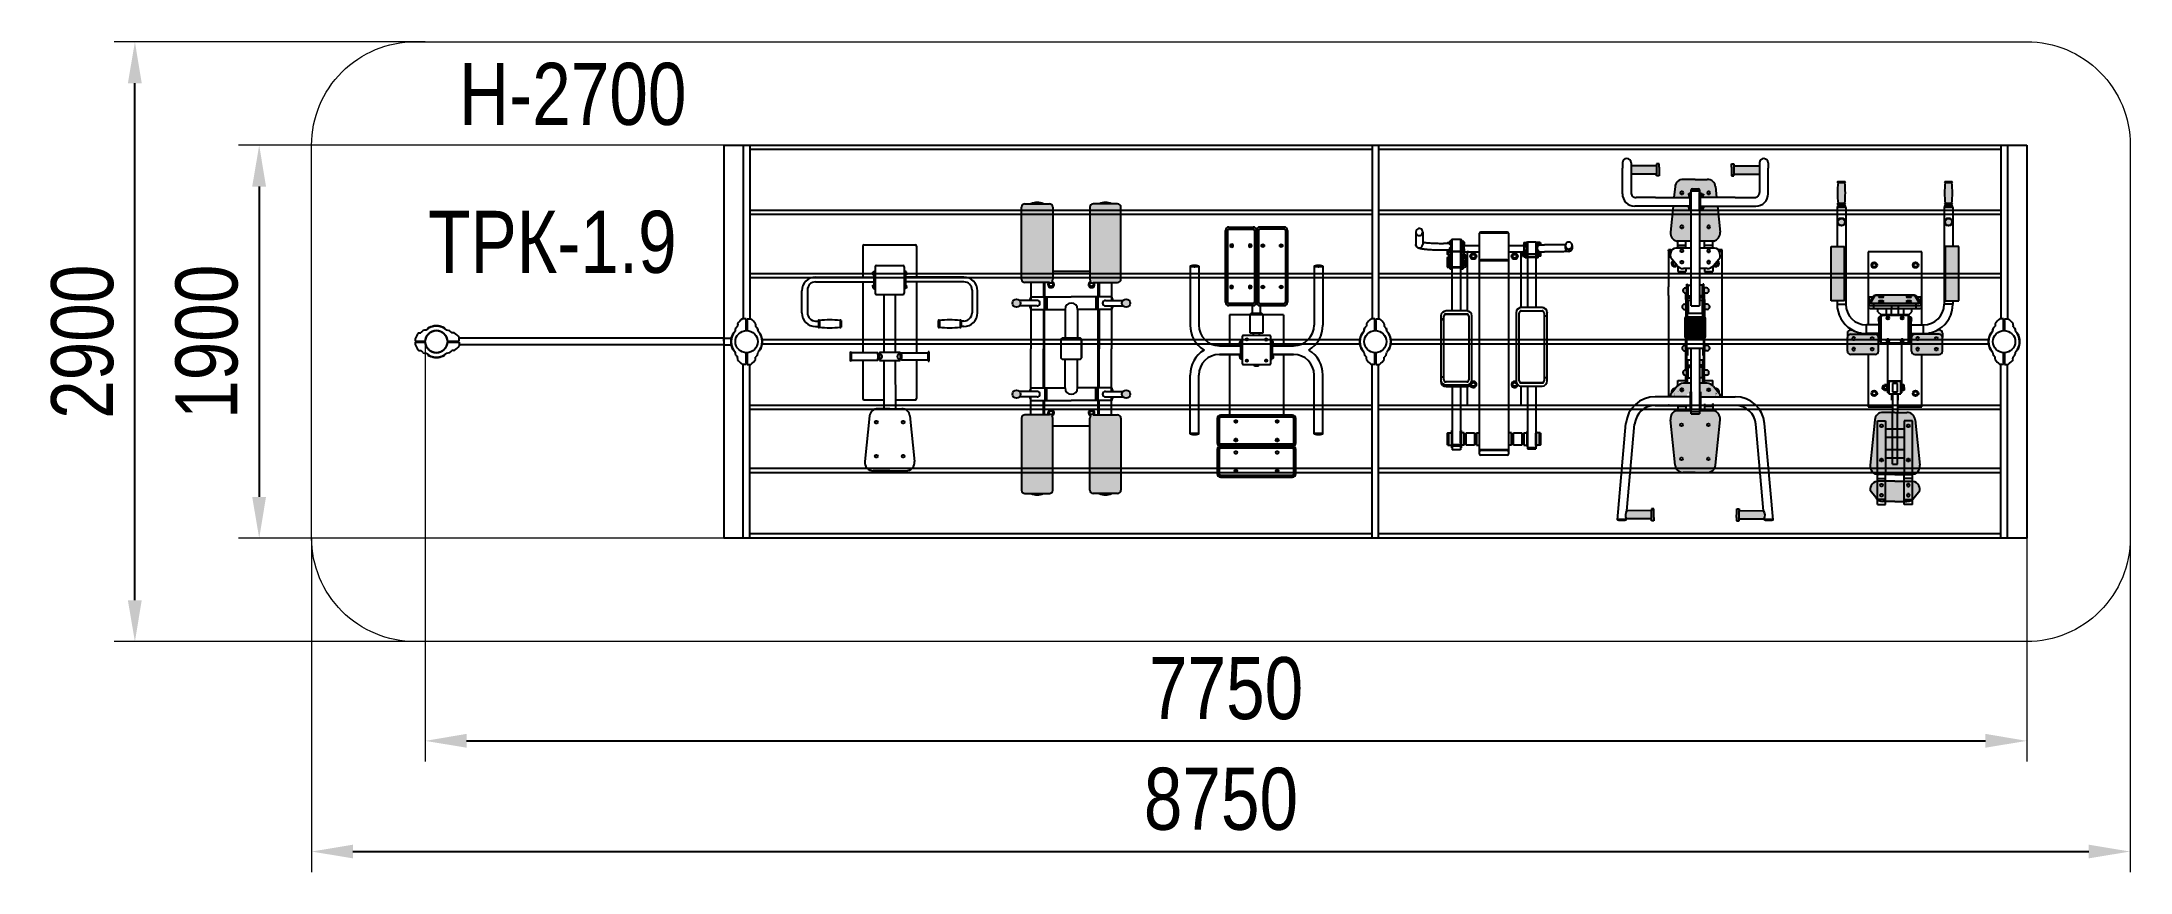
# Model space of a CAD drawing. Header units: millimetres. Extents: x -5849 to 4248, y -2516 to 1499.
import ezdxf

# ---------------------------------------------------------------- set-up
doc = ezdxf.new("R2010")
doc.units = ezdxf.units.MM
for name, color, linetype in [('DIKOM_АРТИКУЛ', 7, 'Continuous'), ('DIKOM_ЗОНА', 80, 'Continuous'), ('DIKOM_ОБЪЕКТ', 7, 'Continuous'), ('DIKOM_РАЗМЕР_ЗОНА', 7, 'Continuous'), ('DIKOM_РАЗМЕР_ОБЪЕКТА', 7, 'Continuous')]:
    doc.layers.add(name, color=color, linetype=linetype)
doc.styles.add('style1', font='arial.ttf', dxfattribs={"width": 0.8})
doc.dimstyles.new('1-50', dxfattribs={"dimtxt": 300, "dimasz": 200, "dimexe": 100, "dimexo": 0, "dimgap": 100, "dimtad": 1, "dimdec": 0, "dimtxsty": 'style1', "dimcen": 0, "dimclrd": 7, "dimclre": 7, "dimadec": 1, "dimazin": 2, "dimtfac": 1, "dimtdec": 0, "dimtmove": 0, "dimatfit": 3, "dimfxl": 0, "dimlwd": 25, "dimlwe": 18, "dimarcsym": 0})

msp = doc.modelspace()

# ---------------------------------------------------------------- texts
at = {"layer": 'DIKOM_АРТИКУЛ', "color": 7, "linetype": 'Continuous', "lineweight": 15, "insert": (-3980.9, 682), "char_height": 300, "width": 6012.174, "attachment_point": 1, "style": 'style1'}
msp.add_mtext('{\\fArial|b0|i0|c204|p34;ТРК-1.9}', dxfattribs=at)
at = {"layer": 'DIKOM_РАЗМЕР_ОБЪЕКТА', "color": 7, "linetype": 'Continuous', "lineweight": 15, "insert": (-3831.7, 1397.6), "char_height": 300, "width": 6012.174, "attachment_point": 1, "style": 'style1'}
msp.add_mtext('H-2700', dxfattribs=at)

# ---------------------------------------------------------------- blocks, each defined once
blk = doc.blocks.new('*D0')
at = {"layer": 'Defpoints', "color": 0, "transparency": 16777216}
for p in [(3047, 999), (-4798, -901), (3047, -901)]:
    blk.add_point(p, dxfattribs=at)
at = {"layer": 'DIKOM_РАЗМЕР_ОБЪЕКТА', "color": 7, "lineweight": 18, "transparency": 16777216}
for p, q in [((3047, 999), (-4898, 999)), ((3047, -901), (-4898, -901))]:
    blk.add_line(p, q, dxfattribs=at)
at = {"layer": 'DIKOM_РАЗМЕР_ОБЪЕКТА', "color": 7, "lineweight": 25, "transparency": 16777216}
blk.add_line((-4798, 799), (-4798, -701), dxfattribs=at)
at = {"layer": 'DIKOM_РАЗМЕР_ОБЪЕКТА', "color": 7, "transparency": 16777216}
for points in [[(-4832, 799), (-4765, 799), (-4798, 999)], [(-4832, -701), (-4765, -701), (-4798, -901)]]:
    blk.add_solid(points, dxfattribs=at)
at = {"layer": 'DIKOM_РАЗМЕР_ОБЪЕКТА', "color": 0, "transparency": 16777216, "insert": (-5051, 49), "char_height": 300, "attachment_point": 5, "rotation": 90, "style": 'style1'}
blk.add_mtext('1900', dxfattribs=at)
blk = doc.blocks.new('*D1')
at = {"layer": 'Defpoints', "color": 0, "transparency": 16777216}
for p in [(-3995, 51), (3748, -901), (3748, -1881)]:
    blk.add_point(p, dxfattribs=at)
at = {"layer": 'DIKOM_РАЗМЕР_ОБЪЕКТА', "color": 7, "lineweight": 18, "transparency": 16777216}
for p, q in [((-3995, 51), (-3995, -1981)), ((3748, -901), (3748, -1981))]:
    blk.add_line(p, q, dxfattribs=at)
at = {"layer": 'DIKOM_РАЗМЕР_ОБЪЕКТА', "color": 7, "lineweight": 25, "transparency": 16777216}
blk.add_line((-3795, -1881), (3548, -1881), dxfattribs=at)
at = {"layer": 'DIKOM_РАЗМЕР_ОБЪЕКТА', "color": 7, "transparency": 16777216}
for points in [[(-3795, -1847), (-3795, -1914), (-3995, -1881)], [(3548, -1847), (3548, -1914), (3748, -1881)]]:
    blk.add_solid(points, dxfattribs=at)
at = {"layer": 'DIKOM_РАЗМЕР_ОБЪЕКТА', "color": 0, "transparency": 16777216, "insert": (-123, -1628), "char_height": 300, "attachment_point": 5, "style": 'style1'}
blk.add_mtext('7750', dxfattribs=at)
blk = doc.blocks.new('*D2')
at = {"layer": 'Defpoints', "color": 0, "transparency": 16777216}
for p in [(-4545, -901), (4248, -901), (4248, -2416)]:
    blk.add_point(p, dxfattribs=at)
at = {"layer": 'DIKOM_РАЗМЕР_ЗОНА', "color": 7, "lineweight": 18, "transparency": 16777216}
for p, q in [((-4545, -901), (-4545, -2516)), ((4248, -901), (4248, -2516))]:
    blk.add_line(p, q, dxfattribs=at)
at = {"layer": 'DIKOM_РАЗМЕР_ЗОНА', "color": 7, "lineweight": 25, "transparency": 16777216}
blk.add_line((-4345, -2416), (4048, -2416), dxfattribs=at)
at = {"layer": 'DIKOM_РАЗМЕР_ЗОНА', "color": 7, "transparency": 16777216}
for points in [[(-4345, -2383), (-4345, -2449), (-4545, -2416)], [(4048, -2383), (4048, -2449), (4248, -2416)]]:
    blk.add_solid(points, dxfattribs=at)
at = {"layer": 'DIKOM_РАЗМЕР_ЗОНА', "color": 0, "transparency": 16777216, "insert": (-148, -2163), "char_height": 300, "attachment_point": 5, "style": 'style1'}
blk.add_mtext('8750', dxfattribs=at)
blk = doc.blocks.new('*D3')
at = {"layer": 'Defpoints', "color": 0, "transparency": 16777216}
for p in [(-5399, 1499), (-3995, 1499), (-3995, -1401)]:
    blk.add_point(p, dxfattribs=at)
at = {"layer": 'DIKOM_РАЗМЕР_ЗОНА', "color": 7, "lineweight": 18, "transparency": 16777216}
for p, q in [((-3995, 1499), (-5499, 1499)), ((-3995, -1401), (-5499, -1401))]:
    blk.add_line(p, q, dxfattribs=at)
at = {"layer": 'DIKOM_РАЗМЕР_ЗОНА', "color": 7, "lineweight": 25, "transparency": 16777216}
blk.add_line((-5399, -1201), (-5399, 1299), dxfattribs=at)
at = {"layer": 'DIKOM_РАЗМЕР_ЗОНА', "color": 7, "transparency": 16777216}
for points in [[(-5433, 1299), (-5366, 1299), (-5399, 1499)], [(-5433, -1201), (-5366, -1201), (-5399, -1401)]]:
    blk.add_solid(points, dxfattribs=at)
at = {"layer": 'DIKOM_РАЗМЕР_ЗОНА', "color": 0, "transparency": 16777216, "insert": (-5652, 49), "char_height": 300, "attachment_point": 5, "rotation": 90, "style": 'style1'}
blk.add_mtext('2900', dxfattribs=at)

# ---------------------------------------------------------------- dimensions: what is measured, and where the dimension line sits
at = {"layer": 'DIKOM_РАЗМЕР_ЗОНА'}
dim = msp.add_linear_dim(base=(-5399.3, 1499.4), p1=(-3995, -1400.5), p2=(-3995, 1499.4), angle=90, dimstyle='1-50', dxfattribs=at)
dim.commit()
dim.dimension.update_dxf_attribs({"geometry": '*D3', "text_midpoint": (-5652.5, 49.4)})
dim = msp.add_linear_dim(base=(4248.5, -2416.1), p1=(-4544.5, -900.5), p2=(4248.5, -900.5), text='8750', dimstyle='1-50', dxfattribs=at)
dim.commit()
dim.dimension.update_dxf_attribs({"geometry": '*D2', "text_midpoint": (-148, -2162.9)})
at = {"layer": 'DIKOM_РАЗМЕР_ОБЪЕКТА'}
dim = msp.add_linear_dim(base=(-4798.3, -900.5), p1=(3046.6, 999.5), p2=(3046.6, -900.5), angle=90, dimstyle='1-50', dxfattribs=at)
dim.commit()
dim.dimension.update_dxf_attribs({"geometry": '*D0', "text_midpoint": (-4798.3, 49.5), "dimtype": 160})
dim = msp.add_linear_dim(base=(3748.5, -1880.7), p1=(-3995, 51.5), p2=(3748.5, -900.5), text='7750', dimstyle='1-50', dxfattribs=at)
dim.commit()
dim.dimension.update_dxf_attribs({"geometry": '*D1', "text_midpoint": (-123.3, -1880.7), "dimtype": 160})

# ---------------------------------------------------------------- hatches: boundary and pattern name
at = {"layer": 'DIKOM_ОБЪЕКТ'}
h = msp.add_hatch(color=256, dxfattribs=at)
h.paths.add_polyline_path([(1834.9, 860), (1958.2, 859.7), (1958.2, 879.7), (1958.3, 899.7), (1835, 900)])
h.paths.add_polyline_path([(1970.2, 850.7), (1970.2, 866.2), (1970.3, 878.8), (1970.3, 893.2), (1970.4, 908.7), (1958.3, 908.7), (1958.3, 899.7), (1958.2, 879.7), (1958.2, 859.7), (1958.1, 850.7)])
h = msp.add_hatch(color=256, dxfattribs=at)
h.paths.add_polyline_path([(2060.4, 704.2), (2060.4, 546.6), (2060.4, 535.4), (2100.4, 535.4), (2100.4, 704.2)])
h.paths.add_polyline_path([(2084.1, 597.7), (2076.6, 597.7), (2072.8, 604.2), (2076.6, 610.7), (2084.1, 610.7), (2087.9, 604.2)])
h.paths.add_polyline_path([(2038.2, 704.2), (2025.7, 578.9), (2025.5, 570.9), (2027, 563.1), (2029.9, 555.7), (2034.3, 549), (2040, 543.3), (2046.6, 538.9), (2054, 535.9), (2055.7, 535.4), (2060.4, 535.4), (2060.4, 546.6), (2060.4, 704.2)])
h.paths.add_polyline_path([(2100.4, 704.2), (2100.4, 535.4), (2125.4, 535.4), (2125.4, 680.4), (2120.4, 680.4), (2120.4, 688.2), (2115.8, 688.2), (2115.1, 689.5), (2115.1, 695.7), (2115.1, 701.9), (2115.8, 703.2), (2120.4, 703.2), (2120.4, 704.2)])
h.paths.add_polyline_path([(2165.4, 680.4), (2165.4, 535.4), (2190.4, 535.4), (2190.4, 704.2), (2170.4, 704.2), (2170.4, 701.8), (2172.4, 701.8), (2172.4, 701.5), (2172.6, 701.9), (2172.8, 702.4), (2173.3, 703.2), (2178.2, 703.2), (2178.7, 702.4), (2178.9, 701.9), (2179.2, 701.5), (2179.2, 699.7), (2184.1, 699.7), (2185.4, 698.4), (2185.4, 695.7), (2185.4, 692.9), (2184.1, 691.7), (2179.2, 691.7), (2179.2, 689.8), (2178.9, 689.5), (2178.7, 689), (2178.2, 688.2), (2173.3, 688.2), (2172.8, 689), (2172.6, 689.5), (2172.4, 689.8), (2172.4, 689.6), (2170.4, 689.6), (2170.4, 680.4)])
h.paths.add_polyline_path([(2230.4, 546.6), (2230.4, 704.2), (2190.4, 704.2), (2190.4, 535.4), (2230.4, 535.4)])
h.paths.add_polyline_path([(2214.1, 597.7), (2206.6, 597.7), (2202.8, 604.2), (2206.6, 610.7), (2214.1, 610.7), (2217.9, 604.2)])
h.paths.add_polyline_path([(2235, 535.4), (2242.5, 538.1), (2249.3, 542.2), (2255.2, 547.6), (2259.9, 554.1), (2263.2, 561.4), (2265, 569.1), (2265.2, 577.1), (2265, 578.9), (2252.5, 704.2), (2230.4, 704.2), (2230.4, 546.6), (2230.4, 535.4)])
h.paths.add_polyline_path([(2060.4, 794.2), (2100.4, 794.2), (2100.4, 746.2), (2120.4, 746.2), (2120.4, 751.5), (2115.8, 751.5), (2115.1, 752.9), (2115.1, 759), (2115.1, 765.2), (2115.8, 766.5), (2120.4, 766.5), (2120.4, 770), (2125.4, 770), (2125.4, 783.1), (2126.1, 786), (2128.3, 788.2), (2131.2, 789.1), (2131.4, 789.1), (2159.4, 789.1), (2162.3, 788.3), (2164.5, 786.1), (2165.4, 783.2), (2165.4, 783.1), (2165.4, 770), (2170.4, 770), (2170.4, 765.1), (2172.4, 765.1), (2172.4, 764.9), (2172.6, 765.3), (2172.8, 765.7), (2173.3, 766.5), (2178.2, 766.5), (2178.7, 765.7), (2178.9, 765.3), (2179.2, 764.9), (2179.2, 763), (2184.1, 763), (2185.4, 761.8), (2185.4, 759), (2185.4, 756.3), (2184.1, 755), (2179.2, 755), (2179.2, 753.2), (2178.9, 752.8), (2178.7, 752.4), (2178.2, 751.5), (2173.3, 751.5), (2172.8, 752.4), (2172.6, 752.8), (2172.4, 753.2), (2172.4, 752.9), (2170.4, 752.9), (2170.4, 746.2), (2190.4, 746.2), (2190.4, 794.2), (2230.4, 794.2), (2230.4, 746.2), (2248.3, 746.2), (2243.1, 798.9), (2241.4, 806.7), (2238.1, 814), (2233.5, 820.5), (2227.6, 826), (2220.8, 830.2), (2213.3, 832.9), (2205.4, 834.2), (2203.4, 834.2), (2145.4, 834.2), (2087.3, 834.2), (2079.4, 833.4), (2071.8, 831), (2064.7, 827.2), (2058.6, 822.1), (2053.7, 815.8), (2050.1, 808.7), (2047.9, 801), (2047.6, 798.9), (2042.4, 746.2), (2060.4, 746.2)])
h.paths.add_polyline_path([(2060.4, 794.2), (2060.4, 746.2), (2100.4, 746.2), (2100.4, 794.2)])
h.paths.add_polyline_path([(2072.8, 769.2), (2076.6, 775.7), (2084.1, 775.7), (2087.9, 769.2), (2084.1, 762.7), (2076.6, 762.7)])
h.paths.add_polyline_path([(2190.4, 794.2), (2190.4, 746.2), (2230.4, 746.2), (2230.4, 794.2)])
h.paths.add_polyline_path([(2202.8, 769.2), (2206.6, 775.7), (2214.1, 775.7), (2217.9, 769.2), (2214.1, 762.7), (2206.6, 762.7)])
h = msp.add_hatch(color=256, dxfattribs=at)
h.paths.add_polyline_path([(2455.7, 900), (2332.5, 899.7), (2332.5, 879.7), (2332.6, 859.7), (2455.8, 860)])
h.paths.add_polyline_path([(2320.4, 908.7), (2320.4, 893.2), (2320.5, 878.8), (2320.5, 866.2), (2320.5, 850.7), (2332.6, 850.7), (2332.6, 859.7), (2332.5, 879.7), (2332.5, 899.7), (2332.4, 908.7)])
h = msp.add_hatch(color=256, dxfattribs=at)
h.paths.add_polyline_path([(3155.9, -713.8), (3155.9, -625.5), (3110.9, -625.5), (3065.9, -625.5), (3065.9, -724.1), (3110.9, -724.1), (3155.9, -724.1)])
h.paths.add_polyline_path([(3025.9, -626.1), (3025.9, -711.7), (3025.9, -713.7), (3032.3, -718.4), (3039.5, -721.8), (3047.3, -723.7), (3052.9, -724.1), (3065.9, -724.1), (3065.9, -625.5), (3030.9, -625.5), (3025.9, -625.8)])
h.paths.add_polyline_path([(3042.1, -686.8), (3049.7, -686.8), (3053.4, -693.3), (3049.7, -699.8), (3042.1, -699.8), (3038.4, -693.3)])
h.paths.add_polyline_path([(3049.7, -650.5), (3042.1, -650.5), (3038.4, -644), (3042.1, -637.5), (3049.7, -637.5), (3053.4, -644)])
h.paths.add_polyline_path([(3025.9, -711.7), (3025.9, -626.1), (3025.9, -625.8), (3018.1, -627.6), (3010.8, -630.9), (3004.4, -635.6), (2998.9, -641.5), (2994.8, -648.3), (2992.1, -655.8), (2991, -663.7), (2991.2, -670.2), (3017.9, -703.6), (3022.5, -710.1), (3025.9, -713.7)])
h.paths.add_polyline_path([(3155.9, -625.5), (3155.9, -713.8), (3195.8, -713.8), (3195.9, -713.7), (3195.9, -711.7), (3195.9, -626.1), (3195.9, -625.8), (3190.9, -625.5)])
h.paths.add_polyline_path([(3172.1, -686.8), (3179.7, -686.8), (3183.4, -693.3), (3179.7, -699.8), (3172.1, -699.8), (3168.4, -693.3)])
h.paths.add_polyline_path([(3172.1, -650.5), (3168.4, -644), (3172.1, -637.5), (3179.7, -637.5), (3183.4, -644), (3179.7, -650.5)])
h.paths.add_polyline_path([(3195.9, -626.1), (3195.9, -711.7), (3195.9, -713.7), (3201.2, -707.7), (3203.9, -703.6), (3230.6, -670.2), (3230.7, -662.2), (3229.3, -654.4), (3226.3, -647), (3221.9, -640.3), (3216.3, -634.6), (3209.6, -630.2), (3202.2, -627.2), (3195.9, -625.8)])
h.paths.add_polyline_path([(3155.9, -724.1), (3168.9, -724.1), (3176.9, -723.3), (3184.5, -721), (3191.5, -717.1), (3195.8, -713.8), (3155.9, -713.8)])
h.paths.add_polyline_path([(3123.4, -542.8), (3098.4, -542.8), (3098.4, -512.8), (3065.9, -512.8), (3065.9, -592.8), (3110.9, -592.8), (3155.9, -592.8), (3155.9, -512.8), (3123.4, -512.8)])
h.paths.add_polyline_path([(3025.9, -580.4), (3025.9, -332.8), (3065.9, -332.8), (3065.9, -372.8), (3098.4, -372.8), (3098.4, -292.8), (3052.9, -292.8), (3044.9, -293.6), (3037.3, -296), (3030.3, -299.8), (3024.2, -305), (3019.2, -311.2), (3015.6, -318.4), (3013.5, -326.1), (3013.2, -328.1), (2991.2, -548.1), (2991.1, -556.1), (2992.5, -564), (2995.5, -571.4), (2999.9, -578.1), (3005.5, -583.7), (3012.2, -588.2), (3019.6, -591.2), (3025.9, -592.5)])
h.paths.add_polyline_path([(3195.9, -332.8), (3195.9, -580.4), (3195.9, -592.5), (3203.7, -590.7), (3211, -587.4), (3217.4, -582.7), (3222.8, -576.9), (3227, -570), (3229.7, -562.5), (3230.8, -554.6), (3230.6, -548.1), (3208.6, -328.1), (3206.9, -320.3), (3203.7, -313), (3199, -306.5), (3193.2, -301.1), (3186.4, -296.9), (3178.9, -294.1), (3171, -292.9), (3168.9, -292.8), (3123.4, -292.8), (3123.4, -372.8), (3155.9, -372.8), (3155.9, -332.8)])
h.paths.add_polyline_path([(3195.9, -580.4), (3195.9, -332.8), (3155.9, -332.8), (3155.9, -592.8), (3190.9, -592.8), (3195.9, -592.5)])
h.paths.add_polyline_path([(3179.7, -516.3), (3183.4, -522.8), (3179.7, -529.3), (3172.1, -529.3), (3168.4, -522.8), (3172.1, -516.3)])
h.paths.add_polyline_path([(3183.4, -357.8), (3179.7, -364.3), (3172.1, -364.3), (3168.4, -357.8), (3172.1, -351.3), (3179.7, -351.3)])
h.paths.add_polyline_path([(3065.9, -472.8), (3065.9, -332.8), (3025.9, -332.8), (3025.9, -580.4), (3025.9, -592.5), (3030.9, -592.8), (3065.9, -592.8)])
h.paths.add_polyline_path([(3049.7, -516.3), (3053.4, -522.8), (3049.7, -529.3), (3042.1, -529.3), (3038.4, -522.8), (3042.1, -516.3)])
h.paths.add_polyline_path([(3049.7, -364.3), (3042.1, -364.3), (3038.4, -357.8), (3042.1, -351.3), (3049.7, -351.3), (3053.4, -357.8)])
h.paths.add_polyline_path([(3098.4, -512.8), (3098.4, -542.8), (3123.4, -542.8), (3123.4, -512.8)])
h.paths.add_polyline_path([(3098.4, -512.8), (3123.4, -512.8), (3123.4, -472.8), (3098.4, -472.8)])
h.paths.add_polyline_path([(3123.4, -472.8), (3123.4, -412.8), (3098.4, -412.8), (3098.4, -472.8)])
h.paths.add_polyline_path([(3098.4, -412.8), (3123.4, -412.8), (3123.4, -372.8), (3098.4, -372.8)])
h.paths.add_polyline_path([(3065.9, -412.8), (3098.4, -412.8), (3098.4, -372.8), (3065.9, -372.8)])
h.paths.add_polyline_path([(3098.4, -472.8), (3098.4, -412.8), (3065.9, -412.8), (3065.9, -472.8)])
h.paths.add_polyline_path([(3098.4, -472.8), (3065.9, -472.8), (3065.9, -512.8), (3098.4, -512.8)])
h.paths.add_polyline_path([(3123.4, -472.8), (3123.4, -512.8), (3155.9, -512.8), (3155.9, -472.8)])
h.paths.add_polyline_path([(3123.4, -412.8), (3123.4, -472.8), (3155.9, -472.8), (3155.9, -412.8)])
h.paths.add_polyline_path([(3123.4, -372.8), (3123.4, -412.8), (3155.9, -412.8), (3155.9, -372.8)])
h.paths.add_polyline_path([(3123.4, -372.8), (3123.4, -292.8), (3110.9, -292.8), (3098.4, -292.8), (3098.4, -372.8)])
h.paths.add_polyline_path([(3014.9, 85.2), (2896.9, 85.2), (2891.9, 84.4), (2887.4, 82.1), (2883.9, 78.5), (2881.6, 74), (2880.9, 69.2), (2880.9, 2.9), (2881.7, -2.1), (2884, -6.6), (2887.6, -10.1), (2892.1, -12.4), (2896.9, -13.1), (3014.9, -13.1), (3019.9, -12.3), (3024.4, -10), (3027.9, -6.4), (3030.2, -1.9), (3030.9, 2.9), (3030.9, 56), (3029.9, 61.3), (3029.9, 62), (3030.7, 67.3), (3030.9, 67.9), (3030.9, 69.2), (3030.1, 74.1), (3027.8, 78.6), (3024.2, 82.2), (3019.7, 84.4)])
h.paths.add_polyline_path([(2918.4, 65.1), (2914.7, 58.6), (2907.1, 58.6), (2903.4, 65.1), (2907.1, 71.6), (2914.7, 71.6)])
h.paths.add_polyline_path([(2997.1, 58.6), (2993.4, 65.1), (2997.1, 71.6), (3004.7, 71.6), (3008.4, 65.1), (3004.7, 58.6)])
h.paths.add_polyline_path([(2918.4, 13.5), (2914.7, 20), (2907.1, 20), (2903.4, 13.5), (2907.1, 7), (2914.7, 7)])
h.paths.add_polyline_path([(2997.1, 20), (3004.7, 20), (3008.4, 13.5), (3004.7, 7), (2997.1, 7), (2993.4, 13.5)])
h.paths.add_polyline_path([(2896.9, 85.2), (3014.9, 85.2), (3019.9, 84.4), (3024.4, 82.1), (3027.9, 78.5), (3030.2, 74), (3030.9, 69.2), (3030.9, 88.3), (2973.2, 88.3), (2958.1, 89.1), (2943.2, 91.5), (2928.7, 95.5), (2914.6, 100.9), (2902.8, 107), (2896.9, 107), (2891.9, 106.2), (2887.4, 103.9), (2883.9, 100.3), (2881.6, 95.8), (2880.9, 91), (2880.9, 69.2), (2881.7, 74.1), (2884, 78.6), (2887.6, 82.2), (2892.1, 84.4)])
h.paths.add_polyline_path([(3240.9, -13.1), (3324.9, -13.1), (3329.9, -12.3), (3334.4, -10), (3337.9, -6.4), (3340.2, -1.9), (3340.9, 2.9), (3340.9, 69.2), (3340.1, 74.1), (3337.8, 78.6), (3334.2, 82.2), (3329.7, 84.4), (3324.9, 85.2), (3206.9, 85.2), (3201.9, 84.4), (3197.4, 82.1), (3193.9, 78.5), (3191.6, 74), (3190.9, 69.2), (3190.9, 67.9), (3191.9, 62.6), (3191.9, 62), (3191.1, 56.7), (3190.9, 56), (3190.9, 2.9), (3191.7, -2.1), (3194, -6.6), (3197.6, -10.1), (3202.1, -12.4), (3206.9, -13.1)])
h.paths.add_polyline_path([(3303.4, 13.5), (3307.1, 20), (3314.7, 20), (3318.4, 13.5), (3314.7, 7), (3307.1, 7)])
h.paths.add_polyline_path([(3228.4, 13.5), (3224.7, 7), (3217.1, 7), (3213.4, 13.5), (3217.1, 20), (3224.7, 20)])
h.paths.add_polyline_path([(3303.4, 65.1), (3307.1, 58.6), (3314.7, 58.6), (3318.4, 65.1), (3314.7, 71.6), (3307.1, 71.6)])
h.paths.add_polyline_path([(3224.7, 58.6), (3217.1, 58.6), (3213.4, 65.1), (3217.1, 71.6), (3224.7, 71.6), (3228.4, 65.1)])
h.paths.add_polyline_path([(3206.9, 85.2), (3324.9, 85.2), (3329.9, 84.4), (3334.4, 82.1), (3337.9, 78.5), (3340.2, 74), (3340.9, 69.2), (3340.9, 91), (3340.1, 95.9), (3337.8, 100.4), (3334.2, 104), (3329.7, 106.2), (3324.9, 107), (3319, 107), (3305.5, 100.2), (3291.4, 94.9), (3276.8, 91.1), (3261.9, 88.9), (3248.6, 88.3), (3190.9, 88.3), (3190.9, 69.2), (3191.7, 74.1), (3194, 78.6), (3197.6, 82.2), (3202.1, 84.4)])
h.paths.add_polyline_path([(3355.2, 510.3), (3355.2, 246.3), (3419.2, 246.3), (3419.2, 510.3)])
h.paths.add_polyline_path([(2866.5, 246.3), (2866.5, 510.3), (2802.5, 510.3), (2802.5, 246.3)])
h.paths.add_polyline_path([(2851.7, 644.8), (2846.6, 644), (2842.1, 641.7), (2838.4, 638.1), (2836.1, 633.6), (2835.2, 628.5), (2835.9, 623.5), (2838.2, 618.9), (2841.7, 615.2), (2846.2, 612.8), (2851.2, 611.8), (2856.3, 612.5), (2861, 614.6), (2864.7, 618.1), (2867.2, 622.6), (2868.2, 627.6), (2867.6, 632.7), (2865.5, 637.4), (2862, 641.2), (2857.6, 643.7), (2852.6, 644.8)])
h.paths.add_polyline_path([(2868.5, 718.3), (2870.6, 746.6), (2871, 774.9), (2869.8, 803.2), (2868.5, 818.3), (2835.5, 818.3), (2833.5, 790.1), (2833.1, 761.8), (2834.3, 733.5), (2835.5, 718.3)])
h.paths.add_polyline_path([(2838.5, 713.3), (2868.5, 713.3), (2870.4, 714.1), (2871, 715.9), (2870.2, 717.7), (2868.5, 718.3), (2835.5, 718.3), (2833.7, 717.5), (2833.1, 715.7), (2833.9, 713.9), (2835.5, 713.3)])
h.paths.add_polyline_path([(2835.5, 818.3), (2868.5, 818.3), (2870.4, 819.1), (2871, 820.9), (2870.2, 822.7), (2868.5, 823.3), (2835.5, 823.3), (2833.7, 822.5), (2833.1, 820.7), (2833.9, 818.9)])
h.paths.add_polyline_path([(3370.1, 644.8), (3365, 644), (3360.5, 641.7), (3356.8, 638.1), (3354.5, 633.6), (3353.6, 628.5), (3354.3, 623.5), (3356.6, 618.9), (3360.1, 615.2), (3364.6, 612.8), (3369.6, 611.8), (3374.7, 612.5), (3379.4, 614.6), (3383.1, 618.1), (3385.6, 622.6), (3386.6, 627.6), (3386, 632.7), (3383.9, 637.4), (3380.4, 641.2), (3376, 643.7), (3371, 644.8)])
h.paths.add_polyline_path([(3386.2, 718.3), (3388.3, 746.6), (3388.7, 774.9), (3387.5, 803.2), (3386.2, 818.3), (3353.2, 818.3), (3351.2, 790.1), (3350.8, 761.8), (3352, 733.5), (3353.2, 718.3)])
h.paths.add_polyline_path([(3356.2, 713.3), (3386.2, 713.3), (3388.1, 714.1), (3388.7, 715.9), (3387.9, 717.7), (3386.2, 718.3), (3353.2, 718.3), (3351.4, 717.5), (3350.8, 715.7), (3351.6, 713.9), (3353.2, 713.3)])
h.paths.add_polyline_path([(3353.2, 818.3), (3386.2, 818.3), (3388.1, 819.1), (3388.7, 820.9), (3387.9, 822.7), (3386.2, 823.3), (3353.2, 823.3), (3351.4, 822.5), (3350.8, 820.7), (3351.6, 818.9)])
h = msp.add_hatch(color=256, dxfattribs=at)
h.paths.add_polyline_path([(-781.5, -320.5), (-781.5, -668.5), (-780.7, -673.5), (-778.4, -678), (-774.8, -681.5), (-770.3, -683.8), (-765.5, -684.5), (-647.5, -684.5), (-642.5, -683.7), (-638.1, -681.4), (-634.5, -677.8), (-632.3, -673.3), (-631.5, -668.5), (-631.5, -320.5), (-632.3, -315.6), (-634.6, -311.1), (-638.2, -307.5), (-642.7, -305.3), (-647.5, -304.5), (-765.5, -304.5), (-770.5, -305.3), (-775, -307.6), (-778.5, -311.2), (-780.8, -315.7)])
h.paths.add_polyline_path([(-1111.5, -320.5), (-1111.5, -668.5), (-1110.7, -673.5), (-1108.4, -678), (-1104.8, -681.5), (-1100.3, -683.8), (-1095.5, -684.5), (-977.5, -684.5), (-972.5, -683.7), (-968.1, -681.4), (-964.5, -677.8), (-962.3, -673.3), (-961.5, -668.5), (-961.5, -320.5), (-962.3, -315.6), (-964.6, -311.1), (-968.2, -307.5), (-972.7, -305.3), (-977.5, -304.5), (-1095.5, -304.5), (-1100.5, -305.3), (-1105, -307.6), (-1108.5, -311.2), (-1110.8, -315.7)])
h.paths.add_polyline_path([(-1136.5, -184.6), (-1142.1, -185.4), (-1147.2, -187.7), (-1151.5, -191.4), (-1154.6, -196.1), (-1156.2, -201.5), (-1156.3, -207.1), (-1154.8, -212.5), (-1151.8, -217.3), (-1147.7, -221.1), (-1142.6, -223.5), (-1137, -224.5), (-1131.4, -223.8), (-1126.3, -221.6), (-1121.9, -218.1), (-1118.7, -213.5), (-1116.9, -208.1), (-1116.7, -202.5), (-1118, -197), (-1120.9, -192.2), (-1125, -188.3), (-1130, -185.7), (-1135.5, -184.6)])
h.paths.add_polyline_path([(-606.5, -184.6), (-612.1, -185.4), (-617.2, -187.7), (-621.5, -191.4), (-624.6, -196.1), (-626.2, -201.5), (-626.3, -207.1), (-624.8, -212.5), (-621.8, -217.3), (-617.7, -221.1), (-612.6, -223.5), (-607, -224.5), (-601.4, -223.8), (-596.3, -221.6), (-591.9, -218.1), (-588.7, -213.5), (-586.9, -208.1), (-586.7, -202.5), (-588, -197), (-590.9, -192.2), (-595, -188.3), (-600, -185.7), (-605.5, -184.6)])
h.paths.add_polyline_path([(-606.5, 255.4), (-612.1, 254.6), (-617.2, 252.3), (-621.5, 248.6), (-624.6, 243.9), (-626.2, 238.5), (-626.3, 232.9), (-624.8, 227.5), (-621.8, 222.7), (-617.7, 218.9), (-612.6, 216.5), (-607, 215.5), (-601.4, 216.2), (-596.3, 218.4), (-591.9, 221.9), (-588.7, 226.5), (-586.9, 231.9), (-586.7, 237.5), (-588, 243), (-590.9, 247.8), (-595, 251.7), (-600, 254.3), (-605.5, 255.4)])
h.paths.add_polyline_path([(-631.5, 351.5), (-631.5, 699.5), (-632.3, 704.4), (-634.6, 708.9), (-638.2, 712.5), (-642.7, 714.7), (-647.5, 715.5), (-765.5, 715.5), (-770.5, 714.7), (-775, 712.4), (-778.5, 708.8), (-780.8, 704.3), (-781.5, 699.5), (-781.5, 351.5), (-780.7, 346.5), (-778.4, 342), (-774.8, 338.5), (-770.3, 336.2), (-765.5, 335.5), (-647.5, 335.5), (-642.5, 336.3), (-638.1, 338.6), (-634.5, 342.2), (-632.3, 346.7)])
h.paths.add_polyline_path([(-1111.5, 699.5), (-1111.5, 351.5), (-1110.7, 346.5), (-1108.4, 342), (-1104.8, 338.5), (-1100.3, 336.2), (-1095.5, 335.5), (-977.5, 335.5), (-972.5, 336.3), (-968.1, 338.6), (-964.5, 342.2), (-962.3, 346.7), (-961.5, 351.5), (-961.5, 699.5), (-962.3, 704.4), (-964.6, 708.9), (-968.2, 712.5), (-972.7, 714.7), (-977.5, 715.5), (-1095.5, 715.5), (-1100.5, 714.7), (-1105, 712.4), (-1108.5, 708.8), (-1110.8, 704.3)])
h.paths.add_polyline_path([(-1136.5, 255.4), (-1142.1, 254.6), (-1147.2, 252.3), (-1151.5, 248.6), (-1154.6, 243.9), (-1156.2, 238.5), (-1156.3, 232.9), (-1154.8, 227.5), (-1151.8, 222.7), (-1147.7, 218.9), (-1142.6, 216.5), (-1137, 215.5), (-1131.4, 216.2), (-1126.3, 218.4), (-1121.9, 221.9), (-1118.7, 226.5), (-1116.9, 231.9), (-1116.7, 237.5), (-1118, 243), (-1120.9, 247.8), (-1125, 251.7), (-1130, 254.3), (-1135.5, 255.4)])
h = msp.add_hatch(color=256, dxfattribs=at)
h.paths.add_polyline_path([(949.4, 528.7), (949.4, 524.6), (952.4, 524.6), (952.4, 528.7)])
h.paths.add_polyline_path([(947.4, 526.7), (947.4, 524.6), (949.4, 524.6), (949.4, 528.7)])
h.paths.add_polyline_path([(947.4, 491.1), (947.4, 470.9), (947.4, 470.7), (949.4, 468.7), (949.4, 468.9), (949.4, 491.1)])
h.paths.add_polyline_path([(952.4, 468.9), (952.4, 491.1), (949.4, 491.1), (949.4, 468.9), (949.4, 468.7), (952.4, 468.7)])
h.paths.add_polyline_path([(1392.4, 528.7), (1392.4, 517.2), (1395.4, 517.2), (1395.4, 528.7)])
h.paths.add_polyline_path([(1397.4, 517.2), (1397.4, 526.7), (1395.4, 528.7), (1395.4, 517.2)])
h.paths.add_polyline_path([(1395.4, 483.7), (1395.4, 468.7), (1397.4, 470.7), (1397.4, 483.7)])
h.paths.add_polyline_path([(1395.4, 468.7), (1395.4, 483.7), (1392.4, 483.7), (1392.4, 468.7)])
h = msp.add_hatch(color=256, dxfattribs=at)
h.paths.add_polyline_path([(2076.6, 482.3), (2072.8, 488.8), (2076.6, 495.3), (2084.1, 495.3), (2087.9, 488.8), (2084.1, 482.3)])
h.paths.add_polyline_path([(2076.6, 440.3), (2084.1, 440.3), (2087.9, 433.8), (2084.1, 427.3), (2076.6, 427.3), (2072.8, 433.8)])
h.paths.add_polyline_path([(2206.6, 482.3), (2202.8, 488.8), (2206.6, 495.3), (2214.1, 495.3), (2217.9, 488.8), (2214.1, 482.3)])
h.paths.add_polyline_path([(2206.6, 440.3), (2214.1, 440.3), (2217.9, 433.8), (2214.1, 427.3), (2206.6, 427.3), (2202.8, 433.8)])
h = msp.add_hatch(color=256, dxfattribs=at)
h.paths.add_polyline_path([(2093.9, 230.1), (2089.6, 229.3), (2085.8, 227), (2083.1, 223.6), (2081.7, 219.3), (2082, 214.9), (2083.8, 210.9), (2086.9, 207.8), (2090.9, 205.9), (2093.9, 205.5), (2100.4, 205.5), (2100.4, 230.1)])
h.paths.add_polyline_path([(2097.9, 309.2), (2093.6, 308.4), (2089.8, 306.1), (2087.1, 302.6), (2085.7, 298.4), (2086, 294), (2087.8, 290), (2090.9, 286.8), (2094.9, 285), (2097.9, 284.6), (2104.4, 284.6), (2104.4, 309.2)])
h.paths.add_polyline_path([(2190.4, 284.6), (2199.1, 284.6), (2203.4, 285.4), (2207.2, 287.7), (2209.9, 291.2), (2211.3, 295.4), (2211, 299.8), (2209.2, 303.8), (2206.1, 307), (2202.1, 308.8), (2199.1, 309.2), (2186.4, 309.2), (2186.4, 284.6)])
h.paths.add_polyline_path([(2203.1, 230.1), (2190.4, 230.1), (2190.4, 205.5), (2203.1, 205.5), (2207.4, 206.3), (2211.2, 208.6), (2213.9, 212.1), (2215.3, 216.3), (2215, 220.7), (2213.2, 224.7), (2210.1, 227.9), (2206.1, 229.7)])
h = msp.add_hatch(color=256, dxfattribs=at)
h.paths.add_polyline_path([(3028.9, 209.2), (3094.1, 209.2), (3094.1, 224.1), (3008.1, 224.1), (3008.1, 209.2)])
h.paths.add_polyline_path([(3008.1, 224.1), (3213.7, 224.1), (3213.7, 235.3), (3008.1, 235.3)])
h.paths.add_polyline_path([(3192.9, 274.3), (3028.9, 274.3), (3018.3, 273.7), (3015.1, 273), (3014, 272.4), (2993.1, 237.6), (2993.5, 236.9), (2995.5, 236.3), (2999.1, 235.8), (3004.8, 235.4), (3008.1, 235.3), (3213.7, 235.3), (3224.3, 236), (3227.6, 236.6), (3228.7, 237.3), (3228.7, 237.6), (3207.8, 272.4), (3206.7, 273.1), (3203.9, 273.7), (3199.3, 274.1)])
h.paths.add_polyline_path([(3056.9, 266), (3056.1, 265.3), (3053.7, 264.8), (3049.6, 264.3), (3043.1, 264.2), (3034.2, 264.8), (3031.6, 265.4), (3030.9, 266), (3031.2, 266.3), (3036.6, 269), (3042.6, 270.1), (3048.7, 269.7), (3054.4, 267.6), (3056.6, 266.3)])
h.paths.add_polyline_path([(3056.6, 243.4), (3056.9, 243), (3056.1, 242.4), (3053.7, 241.8), (3049.6, 241.4), (3043.1, 241.2), (3034.2, 241.8), (3031.6, 242.4), (3030.9, 243), (3031.2, 243.4), (3036.6, 246), (3042.6, 247.2), (3048.7, 246.7), (3054.4, 244.7)])
h.paths.add_polyline_path([(3190.9, 266), (3190.1, 265.3), (3187.7, 264.8), (3183.6, 264.3), (3177.1, 264.2), (3168.2, 264.8), (3165.6, 265.4), (3164.9, 266), (3165.2, 266.3), (3170.6, 269), (3176.6, 270.1), (3182.7, 269.7), (3188.4, 267.6), (3190.6, 266.3)])
h.paths.add_polyline_path([(3164.9, 243), (3165.2, 243.4), (3170.6, 246), (3176.6, 247.2), (3182.7, 246.7), (3188.4, 244.7), (3190.6, 243.4), (3190.9, 243), (3190.1, 242.4), (3187.7, 241.8), (3183.6, 241.4), (3177.1, 241.2), (3168.2, 241.8), (3165.6, 242.4)])
h.paths.add_polyline_path([(3008.1, 224.1), (2992.4, 224.8), (2987.1, 225.6), (2984.2, 226.5), (2983.1, 227.4), (2983.1, 227.5), (2983.1, 212.7), (2983.9, 211.8), (2986.3, 211), (2990.3, 210.2), (2996.3, 209.6), (3004.8, 209.2), (3008.1, 209.2)])
h.paths.add_polyline_path([(2985.9, 225.9), (2989.8, 225.2), (2995.5, 224.5), (3003.7, 224.1), (3008.1, 224.1), (3008.1, 235.3), (2997.5, 236), (2994.2, 236.6), (2993.1, 237.3), (2993.1, 237.6), (2989.2, 236.9), (2986, 234.7), (2985.9, 234.6)])
h.paths.add_polyline_path([(3003.5, 264.5), (2985.9, 235.1), (2985.9, 234.6), (2989.2, 236.8), (2993, 237.6), (2993.1, 237.6), (3014, 272.4), (3010.1, 271.7), (3006.8, 269.5), (3005.4, 267.6)])
h.paths.add_polyline_path([(2985.9, 225.9), (2985.9, 234.6), (2984.5, 232.8), (2983.2, 229), (2983.1, 227.5), (2983.9, 226.7)])
h.paths.add_polyline_path([(3127.6, 224.1), (3094.1, 224.1), (3094.1, 209.2), (3127.6, 209.2)])
h.paths.add_polyline_path([(3213.7, 224.1), (3127.6, 224.1), (3127.6, 209.2), (3213.7, 209.2)])
h.paths.add_polyline_path([(3235.9, 225.9), (3232, 225.2), (3226.3, 224.5), (3218.1, 224.1), (3213.7, 224.1), (3213.7, 209.2), (3229.4, 210), (3234.7, 210.8), (3237.6, 211.7), (3238.7, 212.5), (3238.7, 212.7), (3238.7, 227.5), (3237.9, 226.7)])
h.paths.add_polyline_path([(3228.7, 237.6), (3228.3, 236.9), (3226.3, 236.3), (3222.7, 235.8), (3217, 235.4), (3213.7, 235.3), (3213.7, 224.1), (3229.4, 224.8), (3234.7, 225.6), (3235.9, 225.9), (3235.9, 234.6), (3232.6, 236.8), (3228.8, 237.6)])
h.paths.add_polyline_path([(3238.7, 227.5), (3237.9, 231.5), (3237.3, 232.8), (3235.9, 234.6), (3235.9, 225.9), (3238.2, 226.8)])
h.paths.add_polyline_path([(3235.9, 235.1), (3216.4, 267.6), (3213.8, 270.5), (3210.2, 272.2), (3207.8, 272.4), (3228.7, 237.6), (3232.6, 236.9), (3235.8, 234.7), (3235.9, 234.6)])
msp.add_hatch(color=256, dxfattribs=at).paths.add_polyline_path([(2182.4, 167.8), (2101.4, 167.8), (2098.4, 167), (2096.2, 164.9), (2095.4, 161.9), (2095.4, 161.8), (2095.4, 73.8), (2096.1, 70.8), (2098.3, 68.6), (2101.2, 67.8), (2101.4, 67.8), (2189.4, 67.8), (2192.3, 68.6), (2194.5, 70.8), (2195.4, 73.7), (2195.4, 73.8), (2195.4, 161.8), (2194.6, 164.8), (2192.4, 167), (2189.5, 167.8), (2189.4, 167.8)])
h = msp.add_hatch(color=256, dxfattribs=at)
h.paths.add_polyline_path([(2097.9, -87.9), (2093.6, -88.7), (2089.8, -91), (2087.1, -94.4), (2085.7, -98.6), (2086, -103.1), (2087.8, -107.1), (2090.9, -110.2), (2094.9, -112.1), (2097.9, -112.5), (2104.4, -112.5), (2104.4, -87.9)])
h.paths.add_polyline_path([(2199.1, -87.9), (2186.4, -87.9), (2186.4, -112.5), (2199.1, -112.5), (2203.4, -111.7), (2207.2, -109.4), (2209.9, -105.9), (2211.3, -101.7), (2211, -97.3), (2209.2, -93.3), (2206.1, -90.1), (2202.1, -88.3)])
h.paths.add_polyline_path([(2190.4, 5.5), (2203.1, 5.5), (2207.4, 6.3), (2211.2, 8.6), (2213.9, 12.1), (2215.3, 16.3), (2215, 20.7), (2213.2, 24.7), (2210.1, 27.9), (2206.1, 29.7), (2203.1, 30.1), (2190.4, 30.1)])
h.paths.add_polyline_path([(2093.9, 30.1), (2089.6, 29.3), (2085.8, 27), (2083.1, 23.6), (2081.7, 19.3), (2082, 14.9), (2083.8, 10.9), (2086.9, 7.8), (2090.9, 5.9), (2093.9, 5.5), (2100.4, 5.5), (2100.4, 30.1)])
h = msp.add_hatch(color=256, dxfattribs=at)
h.paths.add_polyline_path([(2088.5, -151.6), (2080.5, -152.4), (2072.9, -154.8), (2065.9, -158.6), (2059.8, -163.7), (2057.2, -166.6), (2025.7, -206), (2025.4, -212.3), (2025.9, -216.8), (2120.4, -216.8), (2120.4, -214.4), (2118.4, -214.4), (2118.4, -214.2), (2118.1, -214.5), (2117.9, -215), (2117.4, -215.8), (2112.5, -215.8), (2112, -215), (2111.8, -214.5), (2111.6, -214.2), (2111.6, -212.3), (2106.6, -212.3), (2105.4, -211.1), (2105.4, -208.3), (2105.4, -205.6), (2106.6, -204.3), (2111.6, -204.3), (2111.6, -202.5), (2111.8, -202.1), (2112, -201.6), (2112.5, -200.8), (2117.4, -200.8), (2117.9, -201.6), (2118.1, -202.1), (2118.4, -202.5), (2118.4, -202.2), (2120.4, -202.2), (2120.4, -193.1), (2125.4, -193.1), (2125.4, -151.6)])
h.paths.add_polyline_path([(2072.8, -182.9), (2076.6, -176.4), (2084.1, -176.4), (2087.9, -182.9), (2084.1, -189.4), (2076.6, -189.4)])
h.paths.add_polyline_path([(2165.4, -151.6), (2165.4, -193.1), (2170.4, -193.1), (2170.4, -200.8), (2174.9, -200.8), (2175.7, -202.1), (2175.7, -208.3), (2175.7, -214.5), (2174.9, -215.8), (2170.4, -215.8), (2170.4, -216.8), (2264.8, -216.8), (2265.3, -212.3), (2265, -206), (2233.5, -166.6), (2227.9, -160.9), (2221.2, -156.4), (2213.9, -153.3), (2206, -151.8), (2202.2, -151.6)])
h.paths.add_polyline_path([(2202.8, -182.9), (2206.6, -176.4), (2214.1, -176.4), (2217.9, -182.9), (2214.1, -189.4), (2206.6, -189.4)])
h = msp.add_hatch(color=256, dxfattribs=at)
h.paths.add_polyline_path([(2098.8, -542.6), (2058.8, -542.6), (2058.8, -295.1), (2058.8, -283.8), (2054.2, -283.8), (2046.6, -286.5), (2039.8, -290.6), (2033.9, -296), (2029.2, -302.5), (2025.9, -309.8), (2024.1, -317.5), (2023.9, -325.5), (2024.1, -327.3), (2046, -547.3), (2047.8, -555.1), (2051, -562.4), (2055.6, -568.9), (2061.5, -574.4), (2068.3, -578.6), (2075.8, -581.3), (2083.7, -582.6), (2085.8, -582.6), (2143.8, -582.6), (2201.8, -582.6), (2209.7, -581.8), (2217.4, -579.5), (2224.4, -575.6), (2230.5, -570.5), (2235.4, -564.2), (2239.1, -557.1), (2241.2, -549.4), (2241.5, -547.3), (2263.5, -327.3), (2263.6, -319.3), (2262.2, -311.5), (2259.2, -304.1), (2254.8, -297.4), (2249.2, -291.7), (2242.5, -287.3), (2235.1, -284.3), (2233.4, -283.8), (2228.8, -283.8), (2228.8, -295.1), (2228.8, -542.6), (2188.8, -542.6), (2188.8, -283.8), (2163.8, -283.8), (2163.8, -298.1), (2123.8, -298.1), (2123.8, -283.8), (2098.8, -283.8)])
h.paths.add_polyline_path([(2058.8, -295.1), (2058.8, -542.6), (2098.8, -542.6), (2098.8, -283.8), (2058.8, -283.8)])
h.paths.add_polyline_path([(2082.5, -359.1), (2075, -359.1), (2071.3, -352.6), (2075, -346.1), (2082.5, -346.1), (2086.3, -352.6)])
h.paths.add_polyline_path([(2071.3, -517.6), (2075, -511.1), (2082.5, -511.1), (2086.3, -517.6), (2082.5, -524.1), (2075, -524.1)])
h.paths.add_polyline_path([(2188.8, -283.8), (2188.8, -542.6), (2228.8, -542.6), (2228.8, -295.1), (2228.8, -283.8)])
h.paths.add_polyline_path([(2205, -346.1), (2212.5, -346.1), (2216.3, -352.6), (2212.5, -359.1), (2205, -359.1), (2201.3, -352.6)])
h.paths.add_polyline_path([(2205, -511.1), (2212.5, -511.1), (2216.3, -517.6), (2212.5, -524.1), (2205, -524.1), (2201.3, -517.6)])
h = msp.add_hatch(color=256, dxfattribs=at)
h.paths.add_polyline_path([(1392.4, -391.8), (1392.4, -451.7), (1395.4, -451.7), (1395.4, -391.8), (1395.4, -391.7), (1392.4, -391.7)])
h.paths.add_polyline_path([(1397.4, -449.7), (1397.4, -393.8), (1397.4, -393.7), (1395.4, -391.7), (1395.4, -391.8), (1395.4, -451.7)])
h.paths.add_polyline_path([(1334.4, -468.5), (1374.4, -468.5), (1374.4, -463.5), (1334.4, -463.5)])
h.paths.add_polyline_path([(949.4, -391.7), (949.4, -451.7), (952.4, -451.7), (952.4, -411.4), (952.4, -391.7)])
h.paths.add_polyline_path([(947.4, -393.7), (947.4, -449.7), (949.4, -451.7), (949.4, -391.7)])
h = msp.add_hatch(color=256, dxfattribs=at)
h.paths.add_polyline_path([(1933.1, -767.7), (1815.3, -768), (1811.3, -774.8), (1808.8, -782.3), (1807.8, -790.2), (1808.5, -798.1), (1810.7, -805.7), (1811.7, -808), (1933.2, -807.7)])
h.paths.add_polyline_path([(1945.1, -774.1), (1945.1, -758.6), (1933, -758.7), (1933.1, -767.7), (1933.2, -807.7), (1933.2, -816.6), (1945.3, -816.6), (1945.2, -801.1)])
h.paths.add_polyline_path([(1769.4, -812.1), (1770.1, -813.1), (1772.5, -814.1), (1776.6, -815), (1782.6, -815.7), (1790.4, -815.9), (1803, -815.1), (1808, -814.2), (1810.6, -813.1), (1811.4, -812.1), (1810.5, -811), (1808.1, -810), (1804, -809.2), (1797.9, -808.5), (1788.9, -808.3), (1776.9, -809.2), (1772.3, -810.1), (1769.9, -811.2), (1769.4, -812)])
h = msp.add_hatch(color=256, dxfattribs=at)
h.paths.add_polyline_path([(2475.4, -768), (2357.6, -767.7), (2357.5, -807.7), (2479, -808), (2481.7, -800.5), (2482.8, -792.7), (2482.4, -784.8), (2480.4, -777.2), (2476.9, -770.1)])
h.paths.add_polyline_path([(2345.6, -758.6), (2345.6, -774.1), (2345.5, -801.1), (2345.4, -816.6), (2357.5, -816.6), (2357.5, -807.7), (2357.6, -767.7), (2357.7, -758.7)])
h.paths.add_polyline_path([(2479.4, -812.1), (2480.1, -813.1), (2482.5, -814.1), (2486.6, -815), (2492.6, -815.7), (2500.4, -815.9), (2513, -815.1), (2518, -814.2), (2520.6, -813.1), (2521.4, -812.1), (2521.3, -812), (2520.4, -810.9), (2517.8, -810), (2513.5, -809.1), (2507.2, -808.5), (2497.8, -808.3), (2486.6, -809.2), (2482.1, -810.2), (2479.9, -811.2)])

# ---------------------------------------------------------------- linework, layer by layer
at = {"layer": 'DIKOM_ЗОНА', "color": 3, "lineweight": 15}
msp.add_lwpolyline([(-4044.5, 1499.5), (3748.5, 1499.5, -0.4142136), (4248.5, 999.5), (4248.5, -900.5, -0.4142136), (3748.5, -1400.5), (-4044.5, -1400.5, -0.4142136), (-4544.5, -900.5), (-4544.5, 999.5, -0.4142136)], format="xyb", close=True, dxfattribs=at)
at = {"layer": 'DIKOM_ОБЪЕКТ'}
for p, q in [((-2551.5, 999.5), (-2551.5, -900.5)), ((-2551.5, 999.5), (3748.5, 999.5)), ((-2457.5, 999.5), (-2457.5, 159.5)), ((-2425.5, 999.5), (-2425.5, 159.5)), ((-2425.5, 979.5), (582.5, 979.5)), ((582.5, 999.5), (582.5, 159.5)), ((614.5, 999.5), (614.5, 159.5)), ((614.5, 979.5), (3622.5, 979.5)), ((1792.9, 914.1), (1792.9, 893.1)), ((1835, 909.2), (1834.7, 771.3)), ((1834.9, 914.5), (1835, 909.2)), ((2455.8, 913.7), (2455.7, 909.2)), ((2455.7, 909.2), (2456, 771.3)), ((2497.8, 914.1), (2497.8, 893.1)), ((3622.5, 999.5), (3622.5, 159.5)), ((3654.5, 999.5), (3654.5, 159.5)), ((3748.5, 999.5), (3748.5, -900.5)), ((1792.9, 893.1), (1792.9, 887.8)), ((1792.9, 764.2), (1792.9, 887.8)), ((1958.2, 859.7), (1834.9, 860)), ((1958.3, 899.7), (1835, 900)), ((1958.1, 850.7), (1958.2, 859.7)), ((1970.2, 850.7), (1958.1, 850.7)), ((1958.3, 899.7), (1958.2, 879.7)), ((1958.2, 879.7), (1958.2, 859.7)), ((1970.4, 908.7), (1958.3, 908.7)), ((1958.3, 908.7), (1958.3, 899.7)), ((1970.3, 878.8), (1970.2, 866.2)), ((1970.2, 866.2), (1970.2, 850.7)), ((1970.3, 893.2), (1970.4, 908.7)), ((1970.3, 893.2), (1970.3, 878.8)), ((2145.4, 834.2), (2087.3, 834.2)), ((2145.4, 834.2), (2203.4, 834.2)), ((2320.4, 893.2), (2320.4, 908.7)), ((2320.4, 908.7), (2332.4, 908.7)), ((2320.4, 893.2), (2320.5, 878.8)), ((2320.5, 878.8), (2320.5, 866.2)), ((2320.5, 866.2), (2320.5, 850.7)), ((2320.5, 850.7), (2332.6, 850.7)), ((2332.4, 908.7), (2332.5, 899.7)), ((2332.5, 899.7), (2455.7, 900)), ((2332.5, 899.7), (2332.5, 879.7)), ((2332.5, 879.7), (2332.6, 859.7)), ((2332.6, 859.7), (2455.8, 860)), ((2332.6, 850.7), (2332.6, 859.7)), ((2497.8, 893.1), (2497.8, 887.8)), ((2497.8, 764.2), (2497.8, 887.8)), ((2835.5, 823.3), (2868.5, 823.3)), ((2835.5, 818.3), (2868.5, 818.3)), ((3353.2, 823.3), (3386.2, 823.3)), ((3353.2, 818.3), (3386.2, 818.3)), ((-1095.5, 715.5), (-977.5, 715.5)), ((-647.5, 715.5), (-765.5, 715.5)), ((1953, 746.2), (1859.7, 746.2)), ((1953, 746.2), (2120.4, 746.2)), ((2047.6, 798.9), (2042.4, 746.2)), ((2076.6, 775.7), (2072.8, 769.2)), ((2072.8, 769.2), (2076.6, 762.7)), ((2084.1, 775.7), (2076.6, 775.7)), ((2076.6, 762.7), (2084.1, 762.7)), ((2087.9, 769.2), (2084.1, 775.7)), ((2084.1, 762.7), (2087.9, 769.2)), ((2115.1, 765.2), (2115.8, 766.5)), ((2115.1, 759), (2115.1, 765.2)), ((2115.1, 759), (2115.1, 752.9)), ((2115.1, 752.9), (2115.8, 751.5)), ((2115.8, 766.5), (2120.4, 766.5)), ((2115.8, 762.8), (2120.4, 762.8)), ((2115.8, 755.3), (2120.4, 755.3)), ((2115.8, 751.5), (2120.4, 751.5)), ((2125.4, 770), (2120.4, 770)), ((2120.4, 680.4), (2120.4, 770)), ((2120.4, 766.5), (2120.4, 759)), ((2120.4, 751.5), (2120.4, 759)), ((2125.4, 223.1), (2125.4, 783.1)), ((2125.4, 779.4), (2165.4, 779.4)), ((2131.4, 789.1), (2159.4, 789.1)), ((2165.4, 783.1), (2165.4, 223.1)), ((2165.4, 770), (2170.4, 770)), ((2165.4, 680.4), (2165.4, 770)), ((2170.4, 680.4), (2170.4, 770)), ((2170.4, 759), (2170.4, 765.1)), ((2170.4, 765.1), (2172.4, 765.1)), ((2170.4, 759.4), (2172.4, 760.1)), ((2170.4, 759), (2170.4, 752.9)), ((2172.4, 758.7), (2170.4, 757.9)), ((2170.4, 752.9), (2172.4, 752.9)), ((2337.7, 746.2), (2170.4, 746.2)), ((2172.4, 764.9), (2173.3, 766.5)), ((2172.4, 765.1), (2172.4, 759)), ((2172.4, 759), (2172.4, 764.9)), ((2172.4, 752.9), (2172.4, 759)), ((2172.4, 759), (2172.4, 753.2)), ((2172.4, 753.2), (2173.3, 751.5)), ((2173.3, 766.5), (2178.2, 766.5)), ((2173.3, 762.8), (2178.2, 762.8)), ((2173.3, 755.3), (2178.2, 755.3)), ((2173.3, 751.5), (2178.2, 751.5)), ((2178.2, 766.5), (2179.2, 764.9)), ((2178.2, 751.5), (2179.2, 753.2)), ((2179.2, 764.9), (2179.2, 759)), ((2179.2, 763), (2184.1, 763)), ((2179.2, 753.2), (2179.2, 759)), ((2179.2, 755), (2184.1, 755)), ((2184.1, 763), (2185.4, 761.8)), ((2184.1, 763), (2184.1, 759)), ((2184.1, 755), (2184.1, 759)), ((2184.1, 755), (2185.4, 756.3)), ((2185.4, 761.8), (2185.4, 759)), ((2185.4, 756.3), (2185.4, 759)), ((2206.6, 775.7), (2202.8, 769.2)), ((2202.8, 769.2), (2206.6, 762.7)), ((2214.1, 775.7), (2206.6, 775.7)), ((2206.6, 762.7), (2214.1, 762.7)), ((2217.9, 769.2), (2214.1, 775.7)), ((2214.1, 762.7), (2217.9, 769.2)), ((2243.1, 798.9), (2248.3, 746.2)), ((2337.7, 746.2), (2431, 746.2)), ((2835.5, 718.3), (2868.5, 718.3)), ((2835.5, 713.3), (2868.5, 713.3)), ((2838.5, 713.3), (2838.5, 708.3)), ((2838.5, 708.3), (2865.5, 708.3)), ((2865.5, 713.3), (2865.5, 708.3)), ((3353.2, 718.3), (3386.2, 718.3)), ((3353.2, 713.3), (3386.2, 713.3)), ((3356.2, 713.3), (3356.2, 708.3)), ((3356.2, 708.3), (3383.2, 708.3)), ((3383.2, 713.3), (3383.2, 708.3)), ((582.5, 683.5), (-2425.5, 683.5)), ((582.5, 663.5), (-2425.5, 663.5)), ((-1111.5, 351.5), (-1111.5, 699.5)), ((-961.5, 699.5), (-961.5, 351.5)), ((-781.5, 699.5), (-781.5, 351.5)), ((-631.5, 351.5), (-631.5, 699.5)), ((3622.5, 683.5), (614.5, 683.5)), ((3622.5, 663.5), (614.5, 663.5)), ((1951.5, 704.2), (1852.9, 704.2)), ((2120.4, 704.2), (1951.5, 704.2)), ((2038.2, 704.2), (2025.7, 578.9)), ((2076.6, 610.7), (2072.8, 604.2)), ((2084.1, 610.7), (2076.6, 610.7)), ((2087.9, 604.2), (2084.1, 610.7)), ((2115.1, 701.9), (2115.8, 703.2)), ((2115.1, 695.7), (2115.1, 701.9)), ((2115.1, 695.7), (2115.1, 689.5)), ((2115.1, 689.5), (2115.8, 688.2)), ((2115.8, 703.2), (2120.4, 703.2)), ((2115.8, 699.4), (2120.4, 699.4)), ((2115.8, 691.9), (2120.4, 691.9)), ((2115.8, 688.2), (2120.4, 688.2)), ((2120.4, 703.2), (2120.4, 695.7)), ((2120.4, 688.2), (2120.4, 695.7)), ((2125.4, 680.4), (2120.4, 680.4)), ((2165.4, 680.4), (2170.4, 680.4)), ((2170.4, 704.2), (2339.2, 704.2)), ((2170.4, 695.7), (2170.4, 701.8)), ((2170.4, 701.8), (2172.4, 701.8)), ((2170.4, 696.1), (2172.4, 696.8)), ((2170.4, 695.7), (2170.4, 689.6)), ((2172.4, 695.3), (2170.4, 694.6)), ((2170.4, 689.6), (2172.4, 689.6)), ((2172.4, 701.5), (2173.3, 703.2)), ((2172.4, 701.8), (2172.4, 695.7)), ((2172.4, 695.7), (2172.4, 701.5)), ((2172.4, 689.6), (2172.4, 695.7)), ((2172.4, 695.7), (2172.4, 689.8)), ((2172.4, 689.8), (2173.3, 688.2)), ((2173.3, 703.2), (2178.2, 703.2)), ((2173.3, 699.4), (2178.2, 699.4)), ((2173.3, 691.9), (2178.2, 691.9)), ((2173.3, 688.2), (2178.2, 688.2)), ((2178.2, 703.2), (2179.2, 701.5)), ((2178.2, 688.2), (2179.2, 689.8)), ((2179.2, 701.5), (2179.2, 695.7)), ((2179.2, 699.7), (2184.1, 699.7)), ((2179.2, 689.8), (2179.2, 695.7)), ((2179.2, 691.7), (2184.1, 691.7)), ((2184.1, 699.7), (2185.4, 698.4)), ((2184.1, 699.7), (2184.1, 695.7)), ((2184.1, 691.7), (2184.1, 695.7)), ((2184.1, 691.7), (2185.4, 692.9)), ((2185.4, 698.4), (2185.4, 695.7)), ((2185.4, 692.9), (2185.4, 695.7)), ((2206.6, 610.7), (2202.8, 604.2)), ((2214.1, 610.7), (2206.6, 610.7)), ((2217.9, 604.2), (2214.1, 610.7)), ((2252.5, 704.2), (2265, 578.9)), ((2339.2, 704.2), (2437.8, 704.2)), ((2830.9, 698.6), (2830.9, 510.3)), ((2873.2, 698.6), (2830.9, 698.6)), ((2873.2, 698.6), (2873.2, 230.6)), ((3348.6, 698.6), (3348.6, 230.6)), ((3390.9, 698.6), (3348.6, 698.6)), ((3390.9, 698.6), (3390.9, 510.3)), ((-1879.5, 511.8), (-1879.5, 361.2)), ((-1873.5, 517.8), (-1625.5, 517.8)), ((-1619.5, 511.8), (-1619.5, 361.2)), ((-126.1, 239.6), (-126.1, 587.6)), ((-126.1, 587.6), (-126.1, 239.6)), ((-116.1, 587.6), (-116.1, 239.6)), ((-110.1, 603.6), (7.9, 603.6)), ((-110.1, 593.6), (7.9, 593.6)), ((-96.1, 521.1), (-102.6, 517.4)), ((-102.6, 517.4), (-102.6, 509.9)), ((-102.6, 509.9), (-96.1, 506.1)), ((-89.6, 517.4), (-96.1, 521.1)), ((-96.1, 506.1), (-89.6, 509.9)), ((-89.6, 509.9), (-89.6, 517.4)), ((-6.1, 521.1), (-12.6, 517.4)), ((-12.6, 517.4), (-12.6, 509.9)), ((-12.6, 509.9), (-6.1, 506.1)), ((0.4, 517.4), (-6.1, 521.1)), ((-6.1, 506.1), (0.4, 509.9)), ((0.4, 509.9), (0.4, 517.4)), ((13.9, 587.6), (13.9, 239.6)), ((23.9, 587.6), (23.9, 239.6)), ((23.9, 587.6), (23.9, 239.6)), ((33.9, 587.6), (33.9, 239.6)), ((157.9, 603.6), (39.9, 603.6)), ((157.9, 593.6), (39.9, 593.6)), ((47.4, 517.4), (53.9, 521.1)), ((47.4, 509.9), (47.4, 517.4)), ((53.9, 506.1), (47.4, 509.9)), ((53.9, 521.1), (60.4, 517.4)), ((60.4, 509.9), (53.9, 506.1)), ((60.4, 517.4), (60.4, 509.9)), ((137.4, 517.3), (143.9, 521.1)), ((137.4, 509.8), (137.4, 517.3)), ((143.9, 506.1), (137.4, 509.8)), ((143.9, 521.1), (150.4, 517.3)), ((150.4, 509.8), (143.9, 506.1)), ((150.4, 517.3), (150.4, 509.8)), ((163.9, 587.6), (163.9, 239.6)), ((173.9, 239.6), (173.9, 587.6)), ((173.9, 587.6), (173.9, 239.6)), ((794.4, 579.6), (794.4, 519.7)), ((827.9, 579.6), (827.9, 519.7)), ((827.9, 519.7), (827.9, 519.7)), ((957.5, 524.6), (927.9, 524.6)), ((949.4, 528.7), (947.4, 526.7)), ((947.4, 524.6), (947.4, 526.7)), ((949.4, 524.6), (949.4, 528.7)), ((949.4, 528.7), (957.5, 528.7)), ((952.4, 528.7), (952.4, 524.6)), ((952.4, 524.6), (952.4, 528.7)), ((957.7, 533.9), (957.5, 533.5)), ((957.5, 533.5), (957.5, 521.2)), ((957.7, 520.8), (957.5, 521.2)), ((962.8, 534.2), (958.2, 534.2)), ((962.8, 528.1), (958.2, 528.1)), ((962.8, 521.3), (958.2, 521.3)), ((962.8, 520.5), (958.2, 520.5)), ((964.4, 535.3), (962.8, 535.3)), ((962.8, 519.3), (962.8, 535.3)), ((964.4, 519.3), (962.8, 519.3)), ((970.4, 541.9), (964.4, 541.9)), ((964.4, 473.9), (964.4, 541.9)), ((970.4, 537.4), (964.4, 537.4)), ((970.4, 197.8), (970.4, 544.3)), ((970.4, 544.3), (1010.4, 544.3)), ((1010.4, 544.3), (1010.4, 197.8)), ((1016.4, 541.9), (1010.4, 541.9)), ((1016.4, 537.4), (1010.4, 537.4)), ((1016.4, 473.9), (1016.4, 541.9)), ((1016.4, 534.2), (1020.8, 534.2)), ((1016.4, 528.1), (1020.8, 528.1)), ((1016.4, 521.3), (1020.8, 521.3)), ((1016.4, 520.5), (1020.8, 520.5)), ((1016.4, 514.2), (1020.8, 514.2)), ((1016.4, 513.4), (1020.8, 513.4)), ((1020.8, 534.2), (1020.8, 513.4)), ((1025.9, 533.8), (1020.8, 533.8)), ((1025.9, 520.8), (1020.8, 520.8)), ((1025.9, 513.7), (1020.8, 513.7)), ((1025.9, 513.7), (1025.9, 533.8)), ((1025.9, 531.3), (1026.5, 531.3)), ((1027.8, 530.1), (1025.9, 530.1)), ((1027.8, 524.6), (1025.9, 524.6)), ((1025.9, 523.3), (1026.5, 523.3)), ((1027.8, 523), (1025.9, 523)), ((1027.8, 517.5), (1025.9, 517.5)), ((1025.9, 516.2), (1026.5, 516.2)), ((1026.5, 531.3), (1027.8, 530.1)), ((1026.5, 531.3), (1026.5, 516.2)), ((1026.5, 523.3), (1027.8, 524.6)), ((1026.5, 516.2), (1027.8, 517.5)), ((1027, 523.8), (1027.8, 523)), ((1027.8, 530.1), (1027.8, 524.6)), ((1028.4, 528.7), (1027.8, 528.7)), ((1027.8, 523), (1027.8, 517.5)), ((1028.4, 450.5), (1028.4, 528.7)), ((1028.4, 513.7), (1102.4, 513.7)), ((1102.4, -493.8), (1102.4, 573.3)), ((1236.4, 579.3), (1108.4, 579.3)), ((1108.4, 575), (1236.4, 575)), ((1242.4, 573.3), (1242.4, -493.8)), ((1242.4, 513.7), (1316.4, 513.7)), ((1316.4, 528.7), (1316.4, 465.5)), ((1316.4, 528.7), (1328.4, 528.7)), ((1318.2, 521.1), (1317, 519.8)), ((1317, 514.3), (1317, 519.8)), ((1317, 519.8), (1318.9, 519.8)), ((1318.2, 513.1), (1317, 514.3)), ((1317, 513), (1317, 514.3)), ((1317, 514.3), (1318.9, 514.3)), ((1318.2, 511.8), (1317, 513)), ((1317, 513), (1318.9, 513)), ((1318.9, 521.1), (1318.2, 521.1)), ((1318.2, 511.8), (1318.2, 521.1)), ((1318.9, 513.1), (1318.2, 513.1)), ((1318.9, 511.8), (1318.2, 511.8)), ((1318.9, 523.6), (1318.9, 509.3)), ((1318.9, 523.6), (1324, 523.6)), ((1318.9, 510.6), (1324, 510.6)), ((1318.9, 509.3), (1324, 509.3)), ((1324, 509.2), (1324, 523.7)), ((1328.4, 523.7), (1324, 523.7)), ((1328.4, 517.2), (1324, 517.2)), ((1328.4, 510.7), (1324, 510.7)), ((1328.4, 510.5), (1324, 510.5)), ((1328.4, 509.4), (1324, 509.4)), ((1328.4, 509.2), (1324, 509.2)), ((1328.4, 531.2), (1334.4, 531.2)), ((1328.4, 531.2), (1328.4, 469.7)), ((1328.4, 526.3), (1334.4, 526.3)), ((1334.4, 531.7), (1374.4, 531.7)), ((1334.4, 531.7), (1334.4, 215.3)), ((1374.4, 531.7), (1374.4, 215.3)), ((1374.4, 531.2), (1380.4, 531.2)), ((1374.4, 526.3), (1380.4, 526.3)), ((1380.4, 531.2), (1380.4, 469.7)), ((1395.4, 528.7), (1380.4, 528.7)), ((1380.4, 525.1), (1382, 525.1)), ((1380.4, 509.1), (1382, 509.1)), ((1382, 525.1), (1382, 509.1)), ((1382, 523.7), (1386.5, 523.7)), ((1382, 517.2), (1386.5, 517.2)), ((1382, 510.7), (1386.5, 510.7)), ((1382, 510.5), (1386.5, 510.5)), ((1387.1, 523.6), (1387.3, 523.3)), ((1387.1, 510.6), (1387.3, 510.9)), ((1387.3, 510.9), (1387.3, 523.3)), ((1387.3, 517.2), (1416.9, 517.2)), ((1392.4, 528.7), (1392.4, 517.2)), ((1392.4, 517.2), (1392.4, 528.7)), ((1395.4, 528.7), (1397.4, 526.7)), ((1395.4, 528.7), (1395.4, 517.2)), ((1397.4, 526.7), (1397.4, 517.2)), ((1516.9, 513.8), (1516.9, 502.6)), ((1550.4, 513.8), (1550.4, 502.6)), ((2125.4, 535.4), (2055.7, 535.4)), ((2060.4, 500.9), (2060.4, 535.4)), ((2100.4, 514.2), (2060.4, 514.2)), ((2060.4, 513.8), (2100.4, 513.8)), ((2072.8, 604.2), (2076.6, 597.7)), ((2076.6, 597.7), (2084.1, 597.7)), ((2084.1, 597.7), (2087.9, 604.2)), ((2100.4, 501.1), (2100.4, 535.4)), ((2235, 535.4), (2165.4, 535.4)), ((2190.4, 501.5), (2190.4, 534.2)), ((2190.4, 501.5), (2190.4, 534.2)), ((2230.4, 514.2), (2190.4, 514.2)), ((2202.8, 604.2), (2206.6, 597.7)), ((2206.6, 597.7), (2214.1, 597.7)), ((2214.1, 597.7), (2217.9, 604.2)), ((2230.4, 500.9), (2230.4, 535.4)), ((2802.5, 510.3), (2866.5, 510.3)), ((2802.5, 246.3), (2802.5, 510.3)), ((2866.5, 246.3), (2866.5, 510.3)), ((3419.2, 510.3), (3355.2, 510.3)), ((3355.2, 246.3), (3355.2, 510.3)), ((3419.2, 246.3), (3419.2, 510.3)), ((-1819.5, 411.8), (-1819.5, 283.8)), ((-1813.5, 417.8), (-1685.5, 417.8)), ((-1679.5, 411.8), (-1679.5, 283.8)), ((-297.1, 414.6), (-297.1, 129.9)), ((-255.1, 414.6), (-255.1, 129.9)), ((302.9, 414.6), (302.9, 129.9)), ((344.9, 414.6), (344.9, 129.9)), ((811.1, 503), (811.1, 502.9)), ((957.5, 491.1), (927.9, 491.1)), ((945.4, 457.1), (951.5, 458.2)), ((945.4, 457.1), (945.4, 409.6)), ((945.4, 409.6), (955.4, 407.8)), ((947.4, 470.9), (947.4, 491.1)), ((947.4, 470.7), (947.4, 470.9)), ((949.4, 468.7), (947.4, 470.7)), ((949.4, 468.9), (949.4, 491.1)), ((949.4, 468.7), (949.4, 468.9)), ((949.4, 468.7), (966.4, 468.7)), ((951.5, 468.7), (951.5, 451.2)), ((951.7, 457.9), (951.5, 458.3)), ((951.7, 450.8), (951.5, 451.2)), ((951.7, 439.2), (951.5, 438.8)), ((951.5, 438.8), (951.5, 419.4)), ((951.7, 426.1), (951.5, 426.5)), ((951.7, 419), (951.5, 419.4)), ((956.8, 465.2), (952.2, 465.2)), ((956.8, 458.4), (952.2, 458.4)), ((956.8, 457.6), (952.2, 457.6)), ((956.8, 451.3), (952.2, 451.3)), ((956.8, 450.5), (952.2, 450.5)), ((956.8, 439.5), (952.2, 439.5)), ((956.8, 433.4), (952.2, 433.4)), ((956.8, 426.5), (952.2, 426.5)), ((956.8, 425.8), (952.2, 425.8)), ((956.8, 419.5), (952.2, 419.5)), ((956.8, 418.7), (952.2, 418.7)), ((952.4, 491.1), (952.4, 468.9)), ((952.4, 468.9), (952.4, 491.1)), ((952.4, 468.9), (952.4, 468.7)), ((952.4, 468.7), (952.4, 468.9)), ((955.4, 450.5), (955.4, 439.5)), ((955.4, 418.7), (955.4, 407.8)), ((955.4, 407.8), (958.4, 407.8)), ((956.8, 468.7), (956.8, 449.4)), ((956.8, 456.5), (958.4, 456.5)), ((956.8, 449.4), (958.4, 449.4)), ((956.8, 440.6), (958.4, 440.6)), ((956.8, 440.6), (956.8, 417.5)), ((956.8, 424.6), (958.4, 424.6)), ((956.8, 417.5), (958.4, 417.5)), ((957.7, 502), (957.5, 501.7)), ((957.5, 501.7), (957.5, 501.1)), ((957.5, 501.1), (957.5, 482.2)), ((957.7, 489), (957.5, 489.3)), ((957.7, 481.9), (957.5, 482.2)), ((962.8, 502.4), (958.2, 502.4)), ((962.8, 496.3), (958.2, 496.3)), ((962.8, 489.4), (958.2, 489.4)), ((962.8, 488.7), (958.2, 488.7)), ((962.8, 482.3), (958.2, 482.3)), ((962.8, 481.6), (958.2, 481.6)), ((958.4, 468.7), (958.4, 401.3)), ((958.4, 422.8), (970.4, 422.8)), ((958.4, 417.3), (970.4, 417.3)), ((964.4, 503.5), (962.8, 503.5)), ((962.8, 480.4), (962.8, 503.5)), ((964.4, 487.5), (962.8, 487.5)), ((964.4, 480.4), (962.8, 480.4)), ((970.4, 487.7), (964.4, 487.7)), ((970.4, 482.2), (964.4, 482.2)), ((970.4, 473.9), (964.4, 473.9)), ((964.4, 468.7), (964.4, 422.8)), ((964.4, 468.7), (964.4, 401.3)), ((964.4, 408.2), (970.4, 408.2)), ((966.4, 473.9), (966.4, 465.8)), ((966.4, 471.9), (970.4, 471.9)), ((966.4, 465.9), (966.4, 465.8)), ((966.4, 465.8), (970.4, 465.8)), ((968.4, 408.2), (968.4, 403.3)), ((1010.4, 484.6), (970.4, 484.6)), ((1010.4, 484.1), (970.4, 484.1)), ((1010.4, 484.1), (970.4, 484.1)), ((1010.4, 409.1), (970.4, 409.1)), ((970.4, 409.1), (1010.4, 409.1)), ((970.4, 408.6), (1010.4, 408.6)), ((1016.4, 487.7), (1010.4, 487.7)), ((1016.4, 482.2), (1010.4, 482.2)), ((1016.4, 473.9), (1010.4, 473.9)), ((1010.4, 471.9), (1014.4, 471.9)), ((1010.4, 465.8), (1014.4, 465.8)), ((1010.4, 422.8), (1022.4, 422.8)), ((1010.4, 417.3), (1022.4, 417.3)), ((1016.4, 408.2), (1010.4, 408.2)), ((1012.4, 403.5), (1012.4, 408.2)), ((1014.4, 473.9), (1014.4, 465.8)), ((1028.4, 468.7), (1014.4, 468.7)), ((1014.4, 465.9), (1014.4, 465.8)), ((1016.4, 502.4), (1020.8, 502.4)), ((1016.4, 496.3), (1020.8, 496.3)), ((1016.4, 489.4), (1020.8, 489.4)), ((1016.4, 488.7), (1020.8, 488.7)), ((1016.4, 482.3), (1020.8, 482.3)), ((1016.4, 481.6), (1020.8, 481.6)), ((1016.4, 422.8), (1016.4, 468.7)), ((1016.4, 468.7), (1016.4, 401.3)), ((1020.8, 502.4), (1020.8, 481.6)), ((1025.9, 502), (1020.8, 502)), ((1025.9, 489), (1020.8, 489)), ((1025.9, 481.9), (1020.8, 481.9)), ((1022.4, 468.7), (1022.4, 401.3)), ((1022.4, 456.5), (1024, 456.5)), ((1022.4, 449.4), (1024, 449.4)), ((1022.4, 440.6), (1024, 440.6)), ((1022.4, 424.6), (1024, 424.6)), ((1022.4, 417.5), (1024, 417.5)), ((1025.4, 407.8), (1022.4, 407.8)), ((1024, 468.7), (1024, 449.4)), ((1024, 465.2), (1028.4, 465.2)), ((1024, 458.4), (1028.4, 458.4)), ((1024, 457.6), (1028.4, 457.6)), ((1024, 451.3), (1028.4, 451.3)), ((1024, 450.5), (1028.4, 450.5)), ((1024, 440.6), (1024, 417.5)), ((1024, 439.5), (1028.4, 439.5)), ((1024, 433.4), (1028.4, 433.4)), ((1024, 426.5), (1028.4, 426.5)), ((1024, 425.8), (1028.4, 425.8)), ((1024, 419.5), (1028.4, 419.5)), ((1024, 418.7), (1028.4, 418.7)), ((1025.4, 439.5), (1025.4, 450.5)), ((1025.4, 408), (1025.4, 418.7)), ((1035.4, 409.6), (1025.4, 407.8)), ((1025.4, 407.8), (1025.4, 408)), ((1025.9, 481.9), (1025.9, 502)), ((1025.9, 499.5), (1026.5, 499.5)), ((1027.8, 498.3), (1025.9, 498.3)), ((1027.8, 492.8), (1025.9, 492.8)), ((1025.9, 491.5), (1026.5, 491.5)), ((1027.8, 491.2), (1025.9, 491.2)), ((1027.8, 485.7), (1025.9, 485.7)), ((1025.9, 484.4), (1026.5, 484.4)), ((1026.5, 499.5), (1027.8, 498.3)), ((1026.5, 499.5), (1026.5, 484.4)), ((1026.5, 491.5), (1027.8, 492.8)), ((1026.5, 484.4), (1027.8, 485.7)), ((1027, 492), (1027.8, 491.2)), ((1027.8, 498.3), (1027.8, 492.8)), ((1027.8, 491.2), (1027.8, 485.7)), ((1028.4, 483.7), (1102.4, 483.7)), ((1033.5, 471), (1028.4, 471)), ((1033.5, 458), (1028.4, 458)), ((1033.5, 450.9), (1028.4, 450.9)), ((1028.4, 439.5), (1028.4, 418.7)), ((1033.5, 439.1), (1028.4, 439.1)), ((1033.5, 426.1), (1028.4, 426.1)), ((1033.5, 419), (1028.4, 419)), ((1033.5, 450.9), (1033.5, 471)), ((1033.5, 468.5), (1035.5, 468.5)), ((1036.8, 467.2), (1033.5, 467.2)), ((1036.8, 461.7), (1033.5, 461.7)), ((1033.5, 460.5), (1035.5, 460.5)), ((1036.8, 460.1), (1033.5, 460.1)), ((1036.8, 454.6), (1033.5, 454.6)), ((1033.5, 453.4), (1035.5, 453.4)), ((1033.5, 426.1), (1033.5, 439.1)), ((1033.5, 436.6), (1035.5, 436.6)), ((1036.8, 435.4), (1033.5, 435.4)), ((1036.8, 429.9), (1033.5, 429.9)), ((1033.5, 428.6), (1035.5, 428.6)), ((1036.8, 428.3), (1033.5, 428.3)), ((1033.5, 419), (1033.5, 426.1)), ((1036.8, 422.8), (1033.5, 422.8)), ((1033.5, 421.5), (1035.5, 421.5)), ((1035.4, 436.6), (1035.4, 453.4)), ((1035.4, 409.7), (1035.4, 421.5)), ((1035.4, 409.6), (1035.4, 409.7)), ((1035.5, 468.5), (1036.8, 467.2)), ((1035.5, 468.5), (1035.5, 453.4)), ((1035.5, 462.8), (1035.5, 460.5)), ((1035.5, 460.5), (1036.8, 461.7)), ((1035.5, 453.4), (1036.8, 454.6)), ((1035.5, 436.6), (1036.8, 435.4)), ((1035.5, 436.6), (1035.5, 421.5)), ((1035.5, 428.6), (1036.8, 429.9)), ((1035.5, 421.5), (1036.8, 422.8)), ((1036, 460.9), (1036.8, 460.1)), ((1036, 429.1), (1036.8, 428.3)), ((1036.8, 467.2), (1036.8, 461.7)), ((1036.8, 460.1), (1036.8, 454.6)), ((1036.8, 435.4), (1036.8, 429.9)), ((1036.8, 428.3), (1036.8, 422.8)), ((1042.4, 483.7), (1042.4, 197.7)), ((1236.4, 445), (1108.4, 445)), ((1108.4, 441.4), (1236.4, 441.4)), ((1236.4, 441.1), (1108.4, 441.1)), ((1242.4, 483.7), (1316.4, 483.7)), ((1302.4, 483.7), (1302.4, 215.2)), ((1309.2, 477.4), (1308, 476.2)), ((1308, 474.8), (1308, 476.2)), ((1308, 476.2), (1311.3, 476.2)), ((1308, 470.7), (1308, 474.8)), ((1309.2, 469.4), (1308, 470.7)), ((1308, 469.4), (1308, 470.7)), ((1308, 470.7), (1311.3, 470.7)), ((1309.2, 468.1), (1308, 469.4)), ((1308, 469.4), (1311.3, 469.4)), ((1311.3, 477.4), (1309.2, 477.4)), ((1309.2, 468.1), (1309.2, 477.4)), ((1311.3, 469.4), (1309.2, 469.4)), ((1311.3, 468.1), (1309.2, 468.1)), ((1309.4, 483.7), (1309.4, 477.4)), ((1309.4, 468.1), (1309.4, 462.9)), ((1309.4, 462.9), (1319.4, 461.1)), ((1311.3, 479.9), (1311.3, 465.6)), ((1311.3, 479.9), (1316.4, 479.9)), ((1311.3, 466.9), (1316.4, 466.9)), ((1311.3, 465.6), (1316.4, 465.6)), ((1316.4, 468.7), (1330.4, 468.7)), ((1320.8, 467), (1316.4, 467)), ((1320.8, 466.9), (1316.4, 466.9)), ((1320.8, 465.7), (1316.4, 465.7)), ((1320.8, 465.5), (1316.4, 465.5)), ((1318.2, 489.1), (1317, 487.9)), ((1317, 482.4), (1317, 487.9)), ((1317, 487.9), (1318.9, 487.9)), ((1318.2, 481.1), (1317, 482.4)), ((1317, 481), (1317, 482.4)), ((1317, 482.4), (1318.9, 482.4)), ((1318.2, 479.8), (1317, 481)), ((1317, 481), (1318.9, 481)), ((1318.9, 489.1), (1318.2, 489.1)), ((1318.2, 479.8), (1318.2, 489.1)), ((1318.9, 481.1), (1318.2, 481.1)), ((1318.9, 479.8), (1318.2, 479.8)), ((1318.9, 491.6), (1318.9, 477.3)), ((1318.9, 491.6), (1324, 491.6)), ((1318.9, 478.6), (1324, 478.6)), ((1318.9, 477.3), (1324, 477.3)), ((1319.4, 465.5), (1319.4, 461.1)), ((1319.4, 461.1), (1322.4, 461.1)), ((1320.8, 464.1), (1320.8, 468.7)), ((1322.4, 465.4), (1320.8, 465.4)), ((1322.4, 464.1), (1320.8, 464.1)), ((1322.4, 454.6), (1322.4, 468.7)), ((1322.4, 462.6), (1334.4, 462.6)), ((1322.4, 457.5), (1386.4, 457.5)), ((1322.4, 454.6), (1322.4, 454.6)), ((1328.4, 454.6), (1322.4, 454.6)), ((1324, 477.2), (1324, 491.7)), ((1328.4, 491.7), (1324, 491.7)), ((1328.4, 485.2), (1324, 485.2)), ((1328.4, 478.7), (1324, 478.7)), ((1328.4, 478.5), (1324, 478.5)), ((1328.4, 477.4), (1324, 477.4)), ((1328.4, 477.2), (1324, 477.2)), ((1328.4, 476.3), (1334.4, 476.3)), ((1328.4, 471.2), (1334.4, 471.2)), ((1328.4, 469.7), (1334.4, 469.7)), ((1328.4, 468.7), (1328.4, 462.6)), ((1328.4, 454.6), (1328.4, 468.7)), ((1328.4, 455.9), (1334.4, 455.9)), ((1328.4, 454.6), (1328.4, 454.6)), ((1330.4, 468.2), (1330.4, 469.7)), ((1334.4, 469.3), (1330.4, 469.3)), ((1330.4, 468.8), (1330.4, 468.7)), ((1334.4, 468.2), (1330.4, 468.2)), ((1330.4, 468.2), (1330.4, 468.2)), ((1334.4, 468.2), (1330.4, 468.2)), ((1374.4, 471.7), (1334.4, 471.7)), ((1374.4, 471.6), (1334.4, 471.6)), ((1374.4, 471.6), (1334.4, 471.6)), ((1334.4, 457.6), (1374.4, 457.6)), ((1374.4, 457.6), (1334.4, 457.6)), ((1374.4, 476.3), (1380.4, 476.3)), ((1374.4, 471.2), (1380.4, 471.2)), ((1374.4, 469.7), (1380.4, 469.7)), ((1378.4, 469.3), (1374.4, 469.3)), ((1378.4, 468.2), (1374.4, 468.2)), ((1378.4, 468.2), (1374.4, 468.2)), ((1386.4, 462.6), (1374.4, 462.6)), ((1380.4, 455.9), (1374.4, 455.9)), ((1378.4, 468.2), (1378.4, 469.7)), ((1395.4, 468.7), (1378.4, 468.7)), ((1378.4, 468.2), (1378.4, 468.2)), ((1380.4, 493.1), (1382, 493.1)), ((1380.4, 477.1), (1382, 477.1)), ((1380.4, 475.8), (1382, 475.8)), ((1380.4, 462.6), (1380.4, 468.7)), ((1380.4, 454.6), (1380.4, 468.7)), ((1380.4, 454.6), (1380.4, 454.6)), ((1386.4, 454.6), (1380.4, 454.6)), ((1382, 493.1), (1382, 475.8)), ((1382, 491.7), (1386.5, 491.7)), ((1382, 485.2), (1386.5, 485.2)), ((1382, 478.7), (1386.5, 478.7)), ((1382, 478.5), (1386.5, 478.5)), ((1382, 477.4), (1386.5, 477.4)), ((1382, 477.2), (1386.5, 477.2)), ((1386.4, 454.6), (1386.4, 468.7)), ((1388, 465.4), (1386.4, 465.4)), ((1388, 464.1), (1386.4, 464.1)), ((1389.4, 461.1), (1386.4, 461.1)), ((1386.4, 454.6), (1386.4, 454.6)), ((1387.1, 491.6), (1387.3, 491.3)), ((1387.1, 478.6), (1387.3, 478.9)), ((1387.1, 477.3), (1387.3, 477.6)), ((1387.3, 477.6), (1387.3, 491.3)), ((1387.3, 483.7), (1416.9, 483.7)), ((1388, 464.1), (1388, 468.7)), ((1388, 467), (1392.5, 467)), ((1388, 466.9), (1392.5, 466.9)), ((1388, 465.7), (1392.5, 465.7)), ((1388, 465.5), (1392.5, 465.5)), ((1389.4, 461.1), (1389.4, 465.5)), ((1399.4, 462.9), (1389.4, 461.1)), ((1389.4, 461.1), (1389.4, 461.1)), ((1392.4, 483.7), (1392.4, 468.7)), ((1392.4, 468.7), (1392.4, 483.7)), ((1393.1, 466.9), (1393.3, 467.3)), ((1393.1, 465.6), (1393.3, 465.9)), ((1393.3, 467.3), (1393.3, 468.7)), ((1393.3, 465.9), (1393.3, 467.3)), ((1395.4, 483.7), (1395.4, 468.7)), ((1395.4, 468.7), (1397.4, 470.7)), ((1397.4, 483.7), (1397.4, 470.7)), ((1399.4, 462.9), (1399.4, 483.7)), ((1399.4, 462.9), (1399.4, 462.9)), ((1516.9, 502.6), (1516.9, 502.6)), ((2015.4, 492.8), (2015.4, 314.1)), ((2015.4, 488.8), (2015.4, 492.8)), ((2015.4, 492.8), (2019.4, 492.8)), ((2027.5, 492.8), (2015.4, 492.8)), ((2015.4, 484.8), (2023.4, 484.8)), ((2019.4, 484.8), (2019.4, 492.8)), ((2027.5, 492.8), (2019.4, 492.8)), ((2019.4, 488.8), (2023.4, 488.8)), ((2019.4, 488.8), (2023.4, 488.8)), ((2023.4, 484.8), (2023.4, 492.8)), ((2025.4, 463.2), (2026.9, 478.5)), ((2057.2, 417.4), (2025.7, 456.8)), ((2027.5, 492.8), (2033.3, 492.8)), ((2125.4, 501.1), (2051.8, 501.1)), ((2060.4, 413.5), (2060.4, 389.1)), ((2072.8, 488.8), (2076.6, 495.3)), ((2076.6, 482.3), (2072.8, 488.8)), ((2072.8, 433.8), (2076.6, 440.3)), ((2076.6, 427.3), (2072.8, 433.8)), ((2076.6, 495.3), (2084.1, 495.3)), ((2084.1, 482.3), (2076.6, 482.3)), ((2076.6, 440.3), (2084.1, 440.3)), ((2084.1, 427.3), (2076.6, 427.3)), ((2084.1, 495.3), (2087.9, 488.8)), ((2087.9, 488.8), (2084.1, 482.3)), ((2084.1, 440.3), (2087.9, 433.8)), ((2087.9, 433.8), (2084.1, 427.3)), ((2238.9, 501.1), (2165.4, 501.1)), ((2206.6, 495.3), (2202.8, 488.8)), ((2202.8, 488.8), (2206.6, 482.3)), ((2206.6, 440.3), (2202.8, 433.8)), ((2202.8, 433.8), (2206.6, 427.3)), ((2214.1, 495.3), (2206.6, 495.3)), ((2206.6, 482.3), (2214.1, 482.3)), ((2214.1, 440.3), (2206.6, 440.3)), ((2206.6, 427.3), (2214.1, 427.3)), ((2217.9, 488.8), (2214.1, 495.3)), ((2214.1, 482.3), (2217.9, 488.8)), ((2217.9, 433.8), (2214.1, 440.3)), ((2214.1, 427.3), (2217.9, 433.8)), ((2230.4, 413.5), (2230.4, 389.1)), ((2233.5, 417.4), (2265, 456.8)), ((2263.2, 492.8), (2257.4, 492.8)), ((2271.4, 492.8), (2263.2, 492.8)), ((2265.3, 463.2), (2263.8, 478.5)), ((2267.4, 490.5), (2267.4, 492.8)), ((2267.4, 484.8), (2267.4, 492.8)), ((2271.4, 488.8), (2267.4, 488.8)), ((2275.4, 484.8), (2267.4, 484.8)), ((2271.4, 492.8), (2275.4, 492.8)), ((2275.4, 492.8), (2271.4, 492.8)), ((2271.4, 490.5), (2271.4, 492.8)), ((2271.4, 488.8), (2271.4, 492.8)), ((2275.4, 492.8), (2271.4, 492.8)), ((2271.4, 484.8), (2271.4, 492.8)), ((2275.4, 490.5), (2275.4, 492.8)), ((2275.4, 488.8), (2275.4, 492.8)), ((2275.4, 314.1), (2275.4, 492.8)), ((2980.9, 484.5), (2980.9, 130.6)), ((3240.9, 484.5), (2980.9, 484.5)), ((3240.9, 130.6), (3240.9, 484.5)), ((582.5, 377.5), (-2425.5, 377.5)), ((582.5, 357.5), (-2425.5, 357.5)), ((-2107.7, 361.2), (-1825.5, 361.2)), ((-2107.7, 338.4), (-1825.5, 338.4)), ((-1879.5, 338.4), (-1879.5, -4.7)), ((-1830.8, 386), (-1830, 387.3)), ((-1830.8, 379.8), (-1830.8, 386)), ((-1830.8, 379.8), (-1830.8, 373.7)), ((-1830.8, 373.7), (-1830, 372.3)), ((-1830.8, 322), (-1830, 323.3)), ((-1830.8, 315.8), (-1830.8, 322)), ((-1830.8, 315.8), (-1830.8, 309.7)), ((-1830.8, 309.7), (-1830, 308.3)), ((-1830, 387.3), (-1825.5, 387.3)), ((-1830, 383.6), (-1825.5, 383.6)), ((-1830, 376.1), (-1825.5, 376.1)), ((-1830, 372.3), (-1825.5, 372.3)), ((-1830, 323.3), (-1825.5, 323.3)), ((-1830, 319.6), (-1825.5, 319.6)), ((-1830, 312.1), (-1825.5, 312.1)), ((-1830, 308.3), (-1825.5, 308.3)), ((-1825.5, 390.3), (-1825.5, 305.3)), ((-1825.5, 390.3), (-1819.5, 390.3)), ((-1825.5, 387.3), (-1825.5, 379.8)), ((-1825.5, 372.3), (-1825.5, 379.8)), ((-1825.5, 323.3), (-1825.5, 315.8)), ((-1825.5, 308.3), (-1825.5, 315.8)), ((-1825.5, 305.3), (-1819.5, 305.3)), ((-1673.5, 390.3), (-1679.5, 390.3)), ((-1673.5, 305.3), (-1679.5, 305.3)), ((-1673.5, 390.3), (-1673.5, 305.3)), ((-1669, 387.3), (-1673.5, 387.3)), ((-1673.5, 387.3), (-1673.5, 379.8)), ((-1669, 383.6), (-1673.5, 383.6)), ((-1673.5, 372.3), (-1673.5, 379.8)), ((-1669, 376.1), (-1673.5, 376.1)), ((-1669, 372.3), (-1673.5, 372.3)), ((-1391.3, 361.2), (-1673.5, 361.2)), ((-1391.3, 338.4), (-1673.5, 338.4)), ((-1669, 323.3), (-1673.5, 323.3)), ((-1673.5, 323.3), (-1673.5, 315.8)), ((-1669, 319.6), (-1673.5, 319.6)), ((-1673.5, 308.3), (-1673.5, 315.8)), ((-1669, 312.1), (-1673.5, 312.1)), ((-1669, 308.3), (-1673.5, 308.3)), ((-1668.2, 386), (-1669, 387.3)), ((-1668.2, 373.7), (-1669, 372.3)), ((-1668.2, 322), (-1669, 323.3)), ((-1668.2, 309.7), (-1669, 308.3)), ((-1668.2, 379.8), (-1668.2, 386)), ((-1668.2, 379.8), (-1668.2, 373.7)), ((-1668.2, 315.8), (-1668.2, 322)), ((-1668.2, 315.8), (-1668.2, 309.7)), ((-1619.5, 338.4), (-1619.5, -4.7)), ((-977.5, 335.5), (-1095.5, 335.5)), ((-1066.5, 335.5), (-1066.5, 265.5)), ((-1006.5, 335.5), (-1006.5, 265.5)), ((-1001.5, -174.5), (-1001.5, 335.5)), ((-1001.5, 335.5), (-1001.5, 265.5)), ((-961.5, 390.5), (-781.5, 390.5)), ((-765.5, 335.5), (-647.5, 335.5)), ((-741.5, -304.5), (-741.5, 335.5)), ((-741.5, -174.5), (-741.5, 335.5)), ((-741.5, 335.5), (-741.5, 265.5)), ((-736.5, 335.5), (-736.5, 265.5)), ((-676.5, 335.5), (-676.5, 265.5)), ((-96.2, 321.1), (-102.7, 317.4)), ((-102.7, 317.4), (-102.7, 309.9)), ((-102.7, 309.9), (-96.2, 306.1)), ((-89.7, 317.4), (-96.2, 321.1)), ((-96.2, 306.1), (-89.7, 309.9)), ((-89.7, 309.9), (-89.7, 317.4)), ((-6.1, 321.1), (-12.6, 317.4)), ((-12.6, 317.4), (-12.6, 309.9)), ((-12.6, 309.9), (-6.1, 306.1)), ((0.4, 317.4), (-6.1, 321.1)), ((-6.1, 306.1), (0.4, 309.9)), ((0.4, 309.9), (0.4, 317.4)), ((47.4, 317.4), (53.9, 321.1)), ((47.4, 309.9), (47.4, 317.4)), ((53.9, 306.1), (47.4, 309.9)), ((53.9, 321.1), (60.4, 317.4)), ((60.4, 309.9), (53.9, 306.1)), ((60.4, 317.4), (60.4, 309.9)), ((137.4, 317.3), (143.9, 321.1)), ((137.4, 309.8), (137.4, 317.3)), ((143.9, 306.1), (137.4, 309.8)), ((143.9, 321.1), (150.4, 317.3)), ((150.4, 309.8), (143.9, 306.1)), ((150.4, 317.3), (150.4, 309.8)), ((3622.5, 377.5), (614.5, 377.5)), ((3622.5, 357.5), (614.5, 357.5)), ((958.4, 401.5), (958.4, 401.3)), ((958.4, 401.3), (964.4, 401.3)), ((964.4, 403.3), (968.4, 403.3)), ((964.4, 401.5), (964.4, 401.3)), ((1012.4, 403.3), (1012.4, 403.5)), ((1016.4, 403.3), (1012.4, 403.3)), ((1016.4, 401.5), (1016.4, 401.3)), ((1016.4, 401.3), (1022.4, 401.3)), ((1022.4, 401.5), (1022.4, 401.3)), ((2015.4, 272.1), (2015.4, 314.1)), ((2060.4, 389.1), (2100.4, 389.1)), ((2104.4, 402.4), (2088.5, 402.4)), ((2097.9, 309.2), (2104.4, 309.2)), ((2100.4, 402.4), (2100.4, 389.1)), ((2125.4, 402.4), (2104.4, 402.4)), ((2104.4, 261.1), (2104.4, 326.9)), ((2104.4, 326.9), (2108.4, 326.9)), ((2104.4, 309.2), (2104.4, 284.6)), ((2108.4, 261.1), (2108.4, 326.9)), ((2108.4, 320.9), (2110.4, 320.9)), ((2108.4, 306.9), (2110.4, 306.9)), ((2110.4, 271.4), (2110.4, 322.4)), ((2110.4, 322.4), (2125.4, 322.4)), ((2186.4, 402.4), (2165.4, 402.4)), ((2180.4, 322.4), (2165.4, 322.4)), ((2180.4, 271.4), (2180.4, 322.4)), ((2182.4, 320.9), (2180.4, 320.9)), ((2182.4, 306.9), (2180.4, 306.9)), ((2182.4, 261.1), (2182.4, 326.9)), ((2186.4, 326.9), (2182.4, 326.9)), ((2202.2, 402.4), (2186.4, 402.4)), ((2186.4, 261.1), (2186.4, 326.9)), ((2186.4, 309.2), (2186.4, 284.6)), ((2199.1, 309.2), (2186.4, 309.2)), ((2186.4, 309.2), (2186.4, 284.6)), ((2186.4, 309.2), (2186.4, 284.6)), ((2190.4, 402.4), (2190.4, 389.1)), ((2190.4, 389.1), (2230.4, 389.1)), ((2275.4, 272.1), (2275.4, 314.1)), ((-2174.5, 189.1), (-2174.5, 294.4)), ((-2147.7, 298.4), (-2147.7, 189.1)), ((-1813.5, 277.8), (-1685.5, 277.8)), ((-1778, 277.8), (-1778.2, -2.2)), ((-1720.7, -2.2), (-1721, 277.8)), ((-1351.3, 298.4), (-1351.3, 189.1)), ((-1324.5, 189.1), (-1324.5, 294.4)), ((-1036.5, 248.9), (-1121.7, 248.9)), ((-1036.5, 222.1), (-1121.7, 222.1)), ((-1066.5, 265.5), (-998.5, 265.5)), ((-1066.5, 265.5), (-1066.5, 248.9)), ((-1066.5, 222.1), (-1066.5, 205.5)), ((-1066.5, 205.5), (-998.5, 205.5)), ((-1066.5, 205.5), (-1066.5, 15.5)), ((-1006.5, 205.5), (-1006.5, 15.5)), ((-998.5, 265.5), (-998.5, 205.5)), ((-998.5, 265.5), (-871.5, 265.5)), ((-998.5, 205.5), (-901.5, 205.5)), ((-989.9, 265.5), (-989.9, 205.5)), ((-901.5, 205.5), (-901.5, 65.5)), ((-744.5, 265.5), (-871.5, 265.5)), ((-744.5, 205.5), (-841.5, 205.5)), ((-841.5, 205.5), (-841.5, 65.5)), ((-753.1, 265.5), (-753.1, 205.5)), ((-676.5, 265.5), (-744.5, 265.5)), ((-744.5, 265.5), (-744.5, 205.5)), ((-676.5, 205.5), (-744.5, 205.5)), ((-736.5, 205.5), (-736.5, 15.5)), ((-706.5, 248.9), (-621.3, 248.9)), ((-706.5, 222.1), (-621.3, 222.1)), ((-676.5, 265.5), (-676.5, 248.9)), ((-676.5, 222.1), (-676.5, 205.5)), ((-676.5, 205.5), (-676.5, 15.5)), ((7.8, 233.6), (-110.2, 233.6)), ((7.8, 223.6), (-110.2, 223.6)), ((3.9, 184.9), (3.9, 223.6)), ((39.8, 233.6), (157.8, 233.6)), ((39.8, 223.6), (157.8, 223.6)), ((43.9, 184.9), (43.9, 223.6)), ((1404.4, 215.3), (1304.4, 215.3)), ((1304.4, 215.3), (1304.4, 213.9)), ((1404.4, 213.9), (1304.4, 213.9)), ((1404.4, 215.3), (1404.4, 213.9)), ((2015.4, 272.1), (2015.4, 136.4)), ((2093.9, 230.1), (2100.4, 230.1)), ((2093.9, 205.5), (2100.4, 205.5)), ((2097.9, 284.6), (2104.4, 284.6)), ((2100.4, 252.8), (2100.4, 284.6)), ((2100.4, 252.8), (2108.4, 252.8)), ((2100.4, 252.8), (2100.4, 167.7)), ((2100.4, 230.1), (2100.4, 205.5)), ((2104.4, 261.1), (2125.4, 261.1)), ((2108.4, 286.9), (2110.4, 286.9)), ((2108.4, 252.8), (2108.4, 261.1)), ((2108.4, 167.8), (2108.4, 252.8)), ((2108.4, 230.3), (2110.4, 230.3)), ((2108.4, 205.3), (2110.4, 205.3)), ((2110.4, 271.4), (2125.4, 271.4)), ((2125.4, 247.8), (2110.4, 247.8)), ((2110.4, 247.8), (2110.4, 187.8)), ((2125.4, 223.1), (2165.4, 223.1)), ((2180.4, 271.4), (2165.4, 271.4)), ((2186.4, 261.1), (2165.4, 261.1)), ((2180.4, 247.8), (2165.4, 247.8)), ((2182.4, 286.9), (2180.4, 286.9)), ((2180.4, 187.8), (2180.4, 247.8)), ((2180.4, 230.3), (2182.4, 230.3)), ((2180.4, 205.3), (2182.4, 205.3)), ((2182.4, 252.8), (2182.4, 261.1)), ((2190.4, 252.8), (2182.4, 252.8)), ((2182.4, 167.8), (2182.4, 252.8)), ((2199.1, 284.6), (2186.4, 284.6)), ((2190.4, 252.8), (2190.4, 284.6)), ((2190.4, 252.8), (2190.4, 167.7)), ((2203.1, 230.1), (2190.4, 230.1)), ((2190.4, 230.1), (2190.4, 205.5)), ((2203.1, 205.5), (2190.4, 205.5)), ((2275.4, 136.4), (2275.4, 272.1)), ((2866.5, 246.3), (2802.5, 246.3)), ((2830.9, 246.3), (2830.9, 230.6)), ((2830.9, 230.6), (2873.2, 230.6)), ((2985.9, 264.5), (2980.9, 264.5)), ((2983.1, 224.5), (2980.9, 224.5)), ((2983.1, 227.5), (2983.1, 212.7)), ((2984.5, 232.8), (3005.4, 267.6)), ((2985.9, 235.1), (2985.9, 264.5)), ((2985.9, 235.1), (2985.9, 264.5)), ((3003.5, 264.5), (2985.9, 264.5)), ((2985.9, 235.1), (2985.9, 224.5)), ((2985.9, 235.1), (2985.9, 224.5)), ((3014, 272.4), (2993.1, 237.6)), ((3008.1, 235.3), (3213.7, 235.3)), ((3008.1, 224.1), (3008.1, 235.3)), ((3008.1, 224.1), (3213.7, 224.1)), ((3008.1, 209.2), (3008.1, 224.1)), ((3008.1, 209.2), (3213.7, 209.2)), ((3192.9, 274.4), (3028.9, 274.4)), ((3028.9, 274.4), (3028.9, 274.3)), ((3192.9, 274.3), (3028.9, 274.3)), ((3028.9, 207.2), (3028.9, 209.2)), ((3028.9, 194.3), (3028.9, 207.2)), ((3068.9, 209.2), (3068.9, 207.2)), ((3068.9, 207.2), (3068.9, 179.5)), ((3094.1, 224.5), (3094.1, 209.2)), ((3094.1, 179.5), (3094.1, 209.2)), ((3127.6, 209.2), (3127.6, 224.5)), ((3127.6, 179.5), (3127.6, 209.2)), ((3152.9, 209.2), (3152.9, 207.2)), ((3152.9, 207.2), (3152.9, 179.5)), ((3192.9, 274.4), (3192.9, 274.3)), ((3192.9, 207.2), (3192.9, 209.2)), ((3192.9, 194.3), (3192.9, 207.2)), ((3228.7, 237.6), (3207.8, 272.4)), ((3213.7, 224.1), (3213.7, 235.3)), ((3213.7, 209.2), (3213.7, 224.1)), ((3237.3, 232.8), (3216.4, 267.6)), ((3235.9, 264.5), (3218.3, 264.5)), ((3235.9, 264.5), (3240.9, 264.5)), ((3235.9, 264.5), (3235.9, 235.1)), ((3235.9, 235.1), (3235.9, 264.5)), ((3235.9, 235.1), (3235.9, 224.5)), ((3235.9, 235.1), (3235.9, 224.5)), ((3238.7, 227.5), (3238.7, 212.7)), ((3238.7, 224.5), (3240.9, 224.5)), ((3390.9, 230.6), (3348.6, 230.6)), ((3355.2, 246.3), (3419.2, 246.3)), ((3390.9, 246.3), (3390.9, 230.6)), ((-3983.3, 111.8), (-3983.3, 113.6)), ((-3970.2, 120.4), (-3970.2, 118.8)), ((-3970, 118.9), (-3970, 120.5)), ((-3952, 125.2), (-3952, 123.7)), ((-3951.8, 123.8), (-3951.8, 125.3)), ((-3938.1, 124.4), (-3938.1, 125.9)), ((-3929.3, 123.5), (-3929.3, 125)), ((-3923.4, 122.2), (-3923.4, 123.8)), ((-3918.4, 122.4), (-3918.4, 120.8)), ((-3918.2, 120.7), (-3918.2, 122.3)), ((-3903.2, 113.9), (-3903.2, 115.7)), ((-3900.1, 111.9), (-3900.1, 113.7)), ((-3876.5, 100.5), (-3876.5, 101.3)), ((-2492.5, 114.5), (-2493.4, 114.5)), ((-2483.9, 133.9), (-2483.8, 133.9)), ((-2443.5, 159.5), (-2462, 159.5)), ((-2443.5, 102.9), (-2443.5, 159.5)), ((-2443.5, 152.5), (-2443.5, 102.9)), ((-2439.5, 159.5), (-2421, 159.5)), ((-2439.5, 102.9), (-2439.5, 159.5)), ((-2439.5, 152.5), (-2439.5, 102.9)), ((-2399.1, 133.9), (-2399.3, 133.9)), ((-2390.5, 114.5), (-2389.7, 114.5)), ((-2107.7, 149.1), (-2094.5, 149.1)), ((-2107.7, 122.3), (-2094.5, 122.3)), ((-2094.5, 152.2), (-2094.5, 119.2)), ((-2089.5, 152.2), (-2089.5, 119.2)), ((-1989.5, 152.2), (-1989.5, 119.2)), ((-1984.5, 152.2), (-1984.5, 119.2)), ((-1514.5, 152.2), (-1514.5, 119.2)), ((-1509.5, 152.2), (-1509.5, 119.2)), ((-1409.5, 152.2), (-1409.5, 119.2)), ((-1404.5, 152.2), (-1404.5, 119.2)), ((-1391.3, 149.1), (-1404.5, 149.1)), ((-1391.3, 122.3), (-1404.5, 122.3)), ((153.9, 178.9), (-106.1, 178.9)), ((-106.1, 178.9), (-106.1, 29.9)), ((-6.1, 180.9), (-2.7, 184.9)), ((-6.1, 90.9), (-6.1, 180.9)), ((-6.1, 180.9), (53.9, 180.9)), ((50.2, 184.9), (-2.7, 184.9)), ((53.9, 180.9), (50.2, 184.9)), ((53.9, 180.9), (53.9, 90.9)), ((153.9, 178.9), (153.9, 29.9)), ((547.5, 114.5), (546.6, 114.5)), ((556.1, 133.9), (556.2, 133.9)), ((596.5, 159.5), (578, 159.5)), ((596.5, 102.9), (596.5, 159.5)), ((596.5, 152.5), (596.5, 102.9)), ((600.5, 159.5), (619, 159.5)), ((600.5, 102.9), (600.5, 159.5)), ((600.5, 152.5), (600.5, 102.9)), ((640.9, 133.9), (640.7, 133.9)), ((649.5, 114.5), (650.3, 114.5)), ((915.4, 174.3), (915.4, -143.7)), ((915.4, 160.2), (930.4, 160.2)), ((915.4, 156.1), (930.4, 156.1)), ((930.4, -135.8), (930.4, 174.3)), ((1040.4, 197.8), (940.4, 197.8)), ((940.4, 183.7), (1040.4, 183.7)), ((940.4, 181.3), (940.4, 183.7)), ((1040.4, 181.3), (940.4, 181.3)), ((1040.4, 181.3), (1040.4, 183.7)), ((1050.4, 174.3), (1050.4, -135.8)), ((1065.4, -135.8), (1065.4, 174.3)), ((1279.4, 190.3), (1279.4, 188.9)), ((1279.4, 188.9), (1279.4, -140.5)), ((1294.4, -140.5), (1294.4, 188.9)), ((1304.4, 198.9), (1404.4, 198.9)), ((1414.4, 188.9), (1414.4, -140)), ((1414.4, 174), (1429.4, 174)), ((1429.4, 190.3), (1429.4, 188.9)), ((1429.4, -140.5), (1429.4, 188.9)), ((2015.4, 136.4), (2015.4, -216.8)), ((2095.4, 161.8), (2095.4, 73.8)), ((2189.4, 167.8), (2101.4, 167.8)), ((2110.4, 187.8), (2180.4, 187.8)), ((2195.4, 73.8), (2195.4, 161.8)), ((2275.4, -216.8), (2275.4, 136.4)), ((2896.9, 107), (2902.8, 107)), ((3034.9, 130.6), (2973.2, 130.6)), ((3034.9, 130.6), (2973.2, 130.6)), ((2973.2, 88.3), (2973.2, 130.6)), ((3028.9, 194.3), (3043.9, 179.5)), ((3028.9, 194.3), (3028.9, 194.3)), ((3034.1, 168.5), (3034.9, 168.5)), ((3034.1, 168.5), (3034.1, 145.5)), ((3034.1, 145.5), (3034.9, 145.5)), ((3040.9, 169.5), (3034.9, 169.5)), ((3034.9, 49.5), (3034.9, 169.5)), ((3040.9, 165.5), (3034.9, 165.5)), ((3040.9, 171.5), (3040.9, 47.5)), ((3177.9, 179.5), (3043.9, 179.5)), ((3044.9, 78.5), (3044.9, 171.5)), ((3172.9, 175.5), (3048.9, 175.5)), ((3176.9, 47.5), (3176.9, 171.5)), ((3177.9, 179.5), (3192.9, 194.3)), ((3180.9, 47.5), (3180.9, 171.5)), ((3180.9, 169.5), (3186.9, 169.5)), ((3180.9, 165.5), (3186.9, 165.5)), ((3186.9, 169.5), (3186.9, 49.5)), ((3187.7, 168.5), (3186.9, 168.5)), ((3187.7, 145.5), (3186.9, 145.5)), ((3186.9, 130.6), (3248.6, 130.6)), ((3186.9, 130.6), (3248.6, 130.6)), ((3187.7, 145.5), (3187.7, 168.5)), ((3192.9, 194.3), (3192.9, 194.3)), ((3248.6, 88.3), (3248.6, 130.6)), ((3324.9, 107), (3319, 107)), ((3587.5, 114.5), (3586.6, 114.5)), ((3596.1, 133.9), (3596.2, 133.9)), ((3636.5, 159.5), (3618, 159.5)), ((3636.5, 102.9), (3636.5, 159.5)), ((3636.5, 152.5), (3636.5, 102.9)), ((3640.5, 159.5), (3659, 159.5)), ((3640.5, 102.9), (3640.5, 159.5)), ((3640.5, 152.5), (3640.5, 102.9)), ((3680.9, 133.9), (3680.7, 133.9)), ((3689.5, 114.5), (3690.3, 114.5)), ((-4044.5, 51.5), (-3995, 51.5)), ((-4044.5, 47.5), (-3995, 47.5)), ((-3888.1, 51.5), (-3831.5, 51.5)), ((-3888.1, 47.5), (-3831.5, 47.5)), ((-3857.1, 91.9), (-3857.1, 91.7)), ((-3857.1, 7.1), (-3857.1, 7.2)), ((-3831.5, 51.5), (-3831.5, 70)), ((-2551.5, 65.5), (-3831.5, 65.5)), ((-3831.5, 47.5), (-3831.5, 29)), ((-2551.5, 33.5), (-3831.5, 33.5)), ((-2551.5, 51.5), (-2551.5, 70)), ((-2551.5, 65.5), (-2516.3, 65.5)), ((-2551.5, 47.5), (-2551.5, 29)), ((-2551.5, 33.5), (-2516.3, 33.5)), ((-2516.4, 52.9), (-2517.9, 52.9)), ((-2516.4, 46), (-2517.9, 46)), ((-2517.3, 60), (-2515.8, 60)), ((-2515.8, 59.7), (-2517.3, 59.7)), ((-2515.8, 39.2), (-2517.3, 39.2)), ((-2517.3, 39), (-2515.8, 39)), ((-2515.5, 61.7), (-2517, 61.7)), ((-2515.5, 37.2), (-2517, 37.2)), ((-2514.3, 67.6), (-2515.8, 67.6)), ((-2514.3, 31.4), (-2515.8, 31.4)), ((-2514.4, 72.6), (-2512.9, 72.6)), ((-2514.4, 26.4), (-2512.9, 26.4)), ((-2512.8, 72.8), (-2514.3, 72.8)), ((-2512.8, 26.1), (-2514.3, 26.1)), ((-2510.9, 77.9), (-2512.5, 77.9)), ((-2510.9, 21), (-2512.5, 21)), ((-2512.4, 78.1), (-2510.8, 78.1)), ((-2512.4, 20.8), (-2510.8, 20.8)), ((-2506, 87.8), (-2507.7, 87.8)), ((-2506, 11.2), (-2507.7, 11.2)), ((-2504, 90.9), (-2505.8, 90.9)), ((-2504, 8), (-2505.8, 8)), ((-2503.8, 91.2), (-2505.6, 91.2)), ((-2503.8, 7.7), (-2505.6, 7.7)), ((-2379.2, 91.2), (-2377.4, 91.2)), ((-2379.2, 7.7), (-2377.4, 7.7)), ((-2379.1, 90.9), (-2377.3, 90.9)), ((-2379.1, 8), (-2377.3, 8)), ((-2377.1, 87.8), (-2375.3, 87.8)), ((-2377.1, 11.2), (-2375.3, 11.2)), ((-2370.6, 78.1), (-2372.2, 78.1)), ((-2370.6, 20.8), (-2372.2, 20.8)), ((-2372.1, 77.9), (-2370.5, 77.9)), ((-2372.1, 21), (-2370.5, 21)), ((-2370.3, 72.8), (-2368.7, 72.8)), ((-2370.3, 26.1), (-2368.7, 26.1)), ((-2368.6, 72.6), (-2370.2, 72.6)), ((-2368.6, 26.4), (-2370.2, 26.4)), ((-2368.8, 67.6), (-2367.2, 67.6)), ((-2368.8, 31.4), (-2367.2, 31.4)), ((-2367.6, 61.7), (-2366, 61.7)), ((-2367.6, 37.2), (-2366, 37.2)), ((-2365.8, 60), (-2367.3, 60)), ((-2365.8, 39), (-2367.3, 39)), ((-2367.2, 59.7), (-2365.7, 59.7)), ((-2367.2, 59.5), (524.1, 59.5)), ((-2367.2, 39.5), (524.2, 39.5)), ((-2367.2, 39.2), (-2365.7, 39.2)), ((-2366.6, 52.9), (-2365.1, 52.9)), ((-2366.6, 46), (-2365.1, 46)), ((-1939.5, 0.3), (-1935.5, 0.3)), ((-1939.5, -44.7), (-1939.5, 0.3)), ((-1935.5, 0.3), (-1935.5, -44.7)), ((-1559.5, 0.3), (-1563.5, 0.3)), ((-1563.5, 0.3), (-1563.5, -44.7)), ((-1559.5, -44.7), (-1559.5, 0.3)), ((-1066.5, -174.5), (-1066.5, 15.5)), ((-1006.5, -174.5), (-1006.5, 15.5)), ((-921.5, 59.5), (-921.5, -28.5)), ((-827.5, 65.5), (-915.5, 65.5)), ((-821.5, -28.5), (-821.5, 59.5)), ((-821.5, 59.5), (-821.5, -28.5)), ((-736.5, -174.5), (-736.5, 15.5)), ((-676.5, -174.5), (-676.5, 15.5)), ((-51.1, 29.9), (-155.1, 29.9)), ((-155.1, 29.9), (-51.1, 29.9)), ((-56.4, 48.9), (-55.6, 50.2)), ((-56.4, 42.7), (-56.4, 48.9)), ((-56.4, 44.6), (-55.6, 45.9)), ((-56.4, 38.4), (-56.4, 44.6)), ((-56.4, 42.7), (-56.4, 36.6)), ((-56.4, 38.4), (-56.4, 32.3)), ((-56.4, 36.6), (-55.6, 35.2)), ((-56.4, 32.3), (-55.6, 30.9)), ((-55.6, 50.2), (-51.1, 50.2)), ((-55.6, 46.5), (-51.1, 46.5)), ((-55.6, 45.9), (-51.1, 45.9)), ((-55.6, 42.2), (-51.1, 42.2)), ((-55.6, 39), (-51.1, 39)), ((-55.6, 35.2), (-51.1, 35.2)), ((-55.6, 34.7), (-51.1, 34.7)), ((-55.6, 30.9), (-51.1, 30.9)), ((-46.1, 53.7), (-51.1, 53.7)), ((-51.1, 53.7), (-51.1, -35.9)), ((-46.1, 53.7), (-51.1, 53.7)), ((-51.1, -35.9), (-51.1, 53.7)), ((-51.1, 50.2), (-51.1, 42.7)), ((-51.1, 45.9), (-51.1, 38.4)), ((-51.1, 35.2), (-51.1, 42.7)), ((-51.1, 30.9), (-51.1, 38.4)), ((-46.1, 72.9), (-46.1, -55.1)), ((-46.1, 72.9), (-46.1, -55.1)), ((-46.1, 53.7), (-46.1, -35.9)), ((87.9, 78.9), (-40.1, 78.9)), ((-27.5, 63.1), (-22.5, 66)), ((-27.5, 57.3), (-27.5, 63.1)), ((-22.5, 54.4), (-27.5, 57.3)), ((-22.5, 66), (-17.5, 63.1)), ((-17.5, 57.3), (-22.5, 54.4)), ((-17.5, 63.1), (-17.5, 57.3)), ((53.9, 90.9), (-6.1, 90.9)), ((8.9, 78.9), (8.9, 90.9)), ((38.9, 78.9), (38.9, 90.9)), ((70.3, 66), (65.3, 63.1)), ((65.3, 63.1), (65.3, 57.3)), ((65.3, 57.3), (70.3, 54.4)), ((75.3, 63.1), (70.3, 66)), ((70.3, 54.4), (75.3, 57.3)), ((75.3, 57.3), (75.3, 63.1)), ((93.9, -55.1), (93.9, 72.9)), ((93.9, -55.1), (93.9, 72.9)), ((93.9, 53.7), (93.9, -35.9)), ((93.9, 53.7), (98.9, 53.7)), ((93.9, 53.7), (98.9, 53.7)), ((98.9, 53.7), (98.9, -35.9)), ((98.9, -35.9), (98.9, 53.7)), ((103.4, 50.2), (98.9, 50.2)), ((98.9, 50.2), (98.9, 42.7)), ((103.4, 46.5), (98.9, 46.5)), ((103.4, 45.9), (98.9, 45.9)), ((98.9, 45.9), (98.9, 38.4)), ((98.9, 35.2), (98.9, 42.7)), ((103.4, 42.2), (98.9, 42.2)), ((103.4, 39), (98.9, 39)), ((98.9, 30.9), (98.9, 38.4)), ((103.4, 35.2), (98.9, 35.2)), ((103.4, 34.7), (98.9, 34.7)), ((103.4, 30.9), (98.9, 30.9)), ((98.9, 29.9), (202.9, 29.9)), ((202.9, 29.9), (98.9, 29.9)), ((104.2, 48.9), (103.4, 50.2)), ((104.2, 44.6), (103.4, 45.9)), ((104.2, 36.6), (103.4, 35.2)), ((104.2, 32.3), (103.4, 30.9)), ((104.2, 42.7), (104.2, 48.9)), ((104.2, 38.4), (104.2, 44.6)), ((104.2, 42.7), (104.2, 36.6)), ((104.2, 38.4), (104.2, 32.3)), ((523.6, 52.9), (522.1, 52.9)), ((523.6, 46), (522.1, 46)), ((522.7, 60), (524.2, 60)), ((524.2, 59.7), (522.7, 59.7)), ((524.2, 39.2), (522.7, 39.2)), ((522.7, 39), (524.2, 39)), ((524.5, 61.7), (523, 61.7)), ((524.5, 37.2), (523, 37.2)), ((525.7, 67.6), (524.2, 67.6)), ((525.7, 31.4), (524.2, 31.4)), ((525.6, 72.6), (527.1, 72.6)), ((525.6, 26.4), (527.1, 26.4)), ((527.2, 72.8), (525.7, 72.8)), ((527.2, 26.1), (525.7, 26.1)), ((529.1, 77.9), (527.5, 77.9)), ((529.1, 21), (527.5, 21)), ((527.6, 78.1), (529.2, 78.1)), ((527.6, 20.8), (529.2, 20.8)), ((534, 87.8), (532.3, 87.8)), ((534, 11.2), (532.3, 11.2)), ((536, 90.9), (534.2, 90.9)), ((536, 8), (534.2, 8)), ((536.2, 91.2), (534.4, 91.2)), ((536.2, 7.7), (534.4, 7.7)), ((660.8, 91.2), (662.6, 91.2)), ((660.8, 7.7), (662.6, 7.7)), ((660.9, 90.9), (662.7, 90.9)), ((660.9, 8), (662.7, 8)), ((662.9, 87.8), (664.7, 87.8)), ((662.9, 11.2), (664.7, 11.2)), ((669.4, 78.1), (667.8, 78.1)), ((669.4, 20.8), (667.8, 20.8)), ((667.9, 77.9), (669.5, 77.9)), ((667.9, 21), (669.5, 21)), ((669.7, 72.8), (671.3, 72.8)), ((669.7, 26.1), (671.3, 26.1)), ((671.4, 72.6), (669.8, 72.6)), ((671.4, 26.4), (669.8, 26.4)), ((671.2, 67.6), (672.8, 67.6)), ((671.2, 31.4), (672.8, 31.4)), ((672.4, 61.7), (674, 61.7)), ((672.4, 37.2), (674, 37.2)), ((674.2, 60), (672.7, 60)), ((674.2, 39), (672.7, 39)), ((672.8, 59.7), (674.3, 59.7)), ((672.8, 59.5), (3564.1, 59.5)), ((672.8, 39.5), (3564.2, 39.5)), ((672.8, 39.2), (674.3, 39.2)), ((673.4, 52.9), (674.9, 52.9)), ((673.4, 46), (674.9, 46)), ((2093.9, 30.1), (2100.4, 30.1)), ((2093.9, 5.5), (2100.4, 5.5)), ((2100.4, -17.2), (2100.4, 67.9)), ((2100.4, 30.1), (2100.4, 5.5)), ((2101.4, 67.8), (2189.4, 67.8)), ((2104.4, 17.8), (2104.4, 67.8)), ((2104.4, 17.8), (2186.4, 17.8)), ((2108.4, 17.8), (2108.4, -17.2)), ((2125.4, -298.9), (2125.4, 17.8)), ((2165.4, 17.8), (2165.4, -298.9)), ((2182.4, 17.8), (2182.4, -17.2)), ((2186.4, 17.8), (2186.4, 67.8)), ((2190.4, -17.2), (2190.4, 67.9)), ((2203.1, 30.1), (2190.4, 30.1)), ((2190.4, 30.1), (2190.4, 5.5)), ((2203.1, 5.5), (2190.4, 5.5)), ((2880.9, 91), (2880.9, 69.2)), ((2880.9, 2.9), (2880.9, 69.2)), ((2896.9, 85.2), (3014.9, 85.2)), ((2907.1, 71.6), (2903.4, 65.1)), ((2903.4, 65.1), (2907.1, 58.6)), ((2907.1, 20), (2903.4, 13.5)), ((2903.4, 13.5), (2907.1, 7)), ((2914.7, 71.6), (2907.1, 71.6)), ((2907.1, 58.6), (2914.7, 58.6)), ((2914.7, 20), (2907.1, 20)), ((2907.1, 7), (2914.7, 7)), ((2918.4, 65.1), (2914.7, 71.6)), ((2914.7, 58.6), (2918.4, 65.1)), ((2918.4, 13.5), (2914.7, 20)), ((2914.7, 7), (2918.4, 13.5)), ((3034.9, 88.3), (2973.2, 88.3)), ((3034.9, 88.3), (2973.2, 88.3)), ((2993.4, 65.1), (2997.1, 71.6)), ((2997.1, 58.6), (2993.4, 65.1)), ((2993.4, 13.5), (2997.1, 20)), ((2997.1, 7), (2993.4, 13.5)), ((2997.1, 71.6), (3004.7, 71.6)), ((3004.7, 58.6), (2997.1, 58.6)), ((2997.1, 20), (3004.7, 20)), ((3004.7, 7), (2997.1, 7)), ((3004.7, 71.6), (3008.4, 65.1)), ((3008.4, 65.1), (3004.7, 58.6)), ((3004.7, 20), (3008.4, 13.5)), ((3008.4, 13.5), (3004.7, 7)), ((3030.9, 67.9), (3030.9, 88.3)), ((3030.9, 2.9), (3030.9, 56)), ((3034.1, 73.5), (3034.9, 73.5)), ((3034.1, 73.5), (3034.1, 50.5)), ((3034.1, 50.5), (3034.9, 50.5)), ((3040.9, 49.5), (3034.9, 49.5)), ((3044.9, 47.5), (3044.9, 78.5)), ((3044.9, 62), (3044.9, 69.6)), ((3044.9, 62), (3044.9, 54.4)), ((3048.9, 43.5), (3066.7, 43.5)), ((3048.9, 39.5), (3172.9, 39.5)), ((3066.7, 43.5), (3172.9, 43.5)), ((3076.9, -197.8), (3076.9, 39.5)), ((3144.9, -197.8), (3144.9, 39.5)), ((3180.9, 53.5), (3186.9, 53.5)), ((3180.9, 49.5), (3186.9, 49.5)), ((3186.9, 88.3), (3248.6, 88.3)), ((3186.9, 88.3), (3248.6, 88.3)), ((3187.7, 73.5), (3186.9, 73.5)), ((3187.7, 50.5), (3186.9, 50.5)), ((3187.7, 50.5), (3187.7, 73.5)), ((3190.9, 67.9), (3190.9, 88.3)), ((3190.9, 2.9), (3190.9, 56)), ((3324.9, 85.2), (3206.9, 85.2)), ((3217.1, 71.6), (3213.4, 65.1)), ((3213.4, 65.1), (3217.1, 58.6)), ((3217.1, 20), (3213.4, 13.5)), ((3213.4, 13.5), (3217.1, 7)), ((3224.7, 71.6), (3217.1, 71.6)), ((3217.1, 58.6), (3224.7, 58.6)), ((3224.7, 20), (3217.1, 20)), ((3217.1, 7), (3224.7, 7)), ((3228.4, 65.1), (3224.7, 71.6)), ((3224.7, 58.6), (3228.4, 65.1)), ((3228.4, 13.5), (3224.7, 20)), ((3224.7, 7), (3228.4, 13.5)), ((3303.4, 65.1), (3307.1, 71.6)), ((3307.1, 58.6), (3303.4, 65.1)), ((3303.4, 13.5), (3307.1, 20)), ((3307.1, 7), (3303.4, 13.5)), ((3307.1, 71.6), (3314.7, 71.6)), ((3314.7, 58.6), (3307.1, 58.6)), ((3307.1, 20), (3314.7, 20)), ((3314.7, 7), (3307.1, 7)), ((3314.7, 71.6), (3318.4, 65.1)), ((3318.4, 65.1), (3314.7, 58.6)), ((3314.7, 20), (3318.4, 13.5)), ((3318.4, 13.5), (3314.7, 7)), ((3340.9, 91), (3340.9, 69.2)), ((3340.9, 2.9), (3340.9, 69.2)), ((3563.6, 52.9), (3562.1, 52.9)), ((3563.6, 46), (3562.1, 46)), ((3562.7, 60), (3564.2, 60)), ((3564.2, 59.7), (3562.7, 59.7)), ((3564.2, 39.2), (3562.7, 39.2)), ((3562.7, 39), (3564.2, 39)), ((3564.5, 61.7), (3563, 61.7)), ((3564.5, 37.2), (3563, 37.2)), ((3565.7, 67.6), (3564.2, 67.6)), ((3565.7, 31.4), (3564.2, 31.4)), ((3565.6, 72.6), (3567.1, 72.6)), ((3565.6, 26.4), (3567.1, 26.4)), ((3567.2, 72.8), (3565.7, 72.8)), ((3567.2, 26.1), (3565.7, 26.1)), ((3569.1, 77.9), (3567.5, 77.9)), ((3569.1, 21), (3567.5, 21)), ((3567.6, 78.1), (3569.2, 78.1)), ((3567.6, 20.8), (3569.2, 20.8)), ((3574, 87.8), (3572.3, 87.8)), ((3574, 11.2), (3572.3, 11.2)), ((3576, 90.9), (3574.2, 90.9)), ((3576, 8), (3574.2, 8)), ((3576.2, 91.2), (3574.4, 91.2)), ((3576.2, 7.7), (3574.4, 7.7)), ((3700.8, 91.2), (3702.6, 91.2)), ((3700.8, 7.7), (3702.6, 7.7)), ((3700.9, 90.9), (3702.7, 90.9)), ((3700.9, 8), (3702.7, 8)), ((3702.9, 87.8), (3704.7, 87.8)), ((3702.9, 11.2), (3704.7, 11.2)), ((3709.4, 78.1), (3707.8, 78.1)), ((3709.4, 20.8), (3707.8, 20.8)), ((3707.9, 77.9), (3709.5, 77.9)), ((3707.9, 21), (3709.5, 21)), ((3709.7, 72.8), (3711.3, 72.8)), ((3709.7, 26.1), (3711.3, 26.1)), ((3711.4, 72.6), (3709.8, 72.6)), ((3711.4, 26.4), (3709.8, 26.4)), ((3711.2, 67.6), (3712.8, 67.6)), ((3711.2, 31.4), (3712.8, 31.4)), ((3712.4, 61.7), (3714, 61.7)), ((3712.4, 37.2), (3714, 37.2)), ((3714.2, 60), (3712.7, 60)), ((3714.2, 39), (3712.7, 39)), ((3712.8, 59.7), (3714.3, 59.7)), ((3712.8, 59.5), (3714.3, 59.5)), ((3712.8, 39.5), (3714.3, 39.5)), ((3712.8, 39.2), (3714.3, 39.2)), ((3713.4, 52.9), (3714.9, 52.9)), ((3713.4, 46), (3714.9, 46)), ((-3983.3, -12.8), (-3983.3, -14.6)), ((-3970.2, -21.4), (-3970.2, -19.8)), ((-3970, -19.9), (-3970, -21.5)), ((-3952, -26.3), (-3952, -24.8)), ((-3951.8, -24.8), (-3951.8, -26.3)), ((-3938.1, -25.4), (-3938.1, -26.9)), ((-3929.3, -24.5), (-3929.3, -26)), ((-3923.4, -23.3), (-3923.4, -24.8)), ((-3918.4, -23.4), (-3918.4, -21.9)), ((-3918.2, -21.8), (-3918.2, -23.3)), ((-3903.2, -15), (-3903.2, -16.7)), ((-3900.1, -13), (-3900.1, -14.8)), ((-3876.5, -1.5), (-3876.5, -2.4)), ((-2492.5, -15.6), (-2493.4, -15.5)), ((-2483.9, -34.9), (-2483.8, -34.9)), ((-2443.5, -60.5), (-2462, -60.5)), ((-2457.5, -900.5), (-2457.5, -60.5)), ((-2443.5, -53.5), (-2443.5, -4)), ((-2443.5, -4), (-2443.5, -60.5)), ((-2439.5, -53.5), (-2439.5, -4)), ((-2439.5, -4), (-2439.5, -60.5)), ((-2439.5, -60.5), (-2421, -60.5)), ((-2425.5, -900.5), (-2425.5, -60.5)), ((-2399.1, -34.9), (-2399.3, -34.9)), ((-2390.5, -15.6), (-2389.7, -15.5)), ((-1935.5, -44.7), (-1939.5, -44.7)), ((-1806.5, -4.7), (-1935.5, -4.7)), ((-1935.5, -39.7), (-1935.5, -4.7)), ((-1935.5, -39.7), (-1806.5, -39.7)), ((-1879.5, -39.7), (-1879.5, -226.2)), ((-1806.5, -12.2), (-1806.5, -4.7)), ((-1805.5, -12.2), (-1806.5, -12.2)), ((-1806.5, -12.2), (-1806.5, -32.2)), ((-1806.5, -39.7), (-1806.5, -32.2)), ((-1806.5, -32.2), (-1805.5, -32.2)), ((-1805.5, -7.2), (-1799.5, -7.2)), ((-1805.5, -7.2), (-1805.5, -37.2)), ((-1805.5, -37.2), (-1799.5, -37.2)), ((-1799.5, -2.2), (-1699.5, -2.2)), ((-1799.5, -2.2), (-1799.5, -42)), ((-1799.5, -2.2), (-1799.5, -42)), ((-1793.1, -11.2), (-1799.5, -11.2)), ((-1793.1, -33.2), (-1799.5, -33.2)), ((-1799.5, -42), (-1699.5, -42)), ((-1778.3, -42), (-1778.5, -274.7)), ((-1720.5, -274.7), (-1720.7, -42)), ((-1705.8, -11.2), (-1699.5, -11.2)), ((-1705.8, -33.2), (-1699.5, -33.2)), ((-1699.5, -2.2), (-1699.5, -42)), ((-1693.5, -7.2), (-1699.5, -7.2)), ((-1693.5, -37.2), (-1699.5, -37.2)), ((-1693.5, -7.2), (-1693.5, -37.2)), ((-1693.5, -12.2), (-1692.5, -12.2)), ((-1692.5, -32.2), (-1693.5, -32.2)), ((-1692.5, -4.7), (-1563.5, -4.7)), ((-1692.5, -12.2), (-1692.5, -4.7)), ((-1692.5, -12.2), (-1692.5, -32.2)), ((-1692.5, -39.7), (-1692.5, -32.2)), ((-1563.5, -39.7), (-1692.5, -39.7)), ((-1619.5, -39.7), (-1619.5, -226.2)), ((-1563.5, -39.7), (-1563.5, -4.7)), ((-1563.5, -44.7), (-1559.5, -44.7)), ((-915.5, -34.5), (-827.5, -34.5)), ((-901.5, -174.5), (-901.5, -34.5)), ((-841.5, -174.5), (-841.5, -34.5)), ((-155.1, -12.1), (-51.1, -12.1)), ((-51.1, -12.1), (-155.1, -12.1)), ((-106.1, -12.1), (-106.1, -306.1)), ((-56.4, -14.4), (-55.6, -13.1)), ((-56.4, -20.6), (-56.4, -14.4)), ((-56.4, -18.7), (-55.6, -17.4)), ((-56.4, -24.9), (-56.4, -18.7)), ((-56.4, -20.6), (-56.4, -26.8)), ((-56.4, -24.9), (-56.4, -31.1)), ((-56.4, -26.8), (-55.6, -28.1)), ((-56.4, -31.1), (-55.6, -32.4)), ((-55.6, -13.1), (-51.1, -13.1)), ((-55.6, -16.9), (-51.1, -16.9)), ((-55.6, -17.4), (-51.1, -17.4)), ((-55.6, -21.2), (-51.1, -21.2)), ((-55.6, -24.4), (-51.1, -24.4)), ((-55.6, -28.1), (-51.1, -28.1)), ((-55.6, -28.7), (-51.1, -28.7)), ((-55.6, -32.4), (-51.1, -32.4)), ((-51.1, -13.1), (-51.1, -20.6)), ((-51.1, -17.4), (-51.1, -24.9)), ((-51.1, -28.1), (-51.1, -20.6)), ((-51.1, -32.4), (-51.1, -24.9)), ((-46.1, -35.9), (-51.1, -35.9)), ((-46.1, -35.9), (-51.1, -35.9)), ((-40.1, -61.1), (87.9, -61.1)), ((-22.5, -36.6), (-27.5, -39.5)), ((-27.5, -39.5), (-27.5, -45.3)), ((-27.5, -45.3), (-22.5, -48.1)), ((-17.5, -39.5), (-22.5, -36.6)), ((-22.5, -48.1), (-17.5, -45.3)), ((-17.5, -45.3), (-17.5, -39.5)), ((13.9, -69.9), (13.9, -61.1)), ((33.9, -69.9), (13.9, -69.9)), ((33.9, -69.9), (33.9, -61.1)), ((65.3, -39.5), (70.3, -36.6)), ((65.3, -45.3), (65.3, -39.5)), ((70.3, -48.1), (65.3, -45.3)), ((70.3, -36.6), (75.3, -39.5)), ((75.3, -45.3), (70.3, -48.1)), ((75.3, -39.5), (75.3, -45.3)), ((93.9, -35.9), (98.9, -35.9)), ((93.9, -35.9), (98.9, -35.9)), ((202.9, -12.1), (98.9, -12.1)), ((98.9, -12.1), (202.9, -12.1)), ((103.4, -13.1), (98.9, -13.1)), ((98.9, -13.1), (98.9, -20.6)), ((103.4, -16.9), (98.9, -16.9)), ((103.4, -17.4), (98.9, -17.4)), ((98.9, -17.4), (98.9, -24.9)), ((98.9, -28.1), (98.9, -20.6)), ((103.4, -21.2), (98.9, -21.2)), ((103.4, -24.4), (98.9, -24.4)), ((98.9, -32.4), (98.9, -24.9)), ((103.4, -28.1), (98.9, -28.1)), ((103.4, -28.7), (98.9, -28.7)), ((103.4, -32.4), (98.9, -32.4)), ((104.2, -14.4), (103.4, -13.1)), ((104.2, -18.7), (103.4, -17.4)), ((104.2, -26.8), (103.4, -28.1)), ((104.2, -31.1), (103.4, -32.4)), ((104.2, -20.6), (104.2, -14.4)), ((104.2, -24.9), (104.2, -18.7)), ((104.2, -20.6), (104.2, -26.8)), ((104.2, -24.9), (104.2, -31.1)), ((153.9, -12.1), (153.9, -306.1)), ((547.5, -15.6), (546.6, -15.5)), ((556.1, -34.9), (556.2, -34.9)), ((596.5, -60.5), (578, -60.5)), ((582.5, -900.5), (582.5, -60.5)), ((596.5, -53.5), (596.5, -4)), ((596.5, -4), (596.5, -60.5)), ((600.5, -53.5), (600.5, -4)), ((600.5, -4), (600.5, -60.5)), ((600.5, -60.5), (619, -60.5)), ((614.5, -900.5), (614.5, -60.5)), ((640.9, -34.9), (640.7, -34.9)), ((649.5, -15.6), (650.3, -15.5)), ((2097.9, -87.9), (2104.4, -87.9)), ((2100.4, -17.2), (2108.4, -17.2)), ((2100.4, -87.9), (2100.4, -17.2)), ((2104.4, -38), (2104.4, -17.2)), ((2104.4, -38), (2125.4, -38)), ((2104.4, -130.2), (2104.4, -64.4)), ((2104.4, -64.4), (2125.4, -64.4)), ((2104.4, -87.9), (2104.4, -112.5)), ((2108.4, -38), (2108.4, -64.4)), ((2108.4, -130.2), (2108.4, -64.4)), ((2108.4, -90.2), (2110.4, -90.2)), ((2110.4, -125.7), (2110.4, -74.7)), ((2110.4, -74.7), (2125.4, -74.7)), ((2165.4, -38), (2186.4, -38)), ((2186.4, -64.4), (2165.4, -64.4)), ((2180.4, -74.7), (2165.4, -74.7)), ((2180.4, -125.7), (2180.4, -74.7)), ((2182.4, -90.2), (2180.4, -90.2)), ((2190.4, -17.2), (2182.4, -17.2)), ((2182.4, -64.4), (2182.4, -38)), ((2182.4, -130.2), (2182.4, -64.4)), ((2186.4, -38), (2186.4, -17.2)), ((2186.4, -130.2), (2186.4, -64.4)), ((2186.4, -87.9), (2186.4, -112.5)), ((2199.1, -87.9), (2186.4, -87.9)), ((2186.4, -87.9), (2186.4, -112.5)), ((2190.4, -87.9), (2190.4, -17.2)), ((3014.9, -13.1), (2896.9, -13.1)), ((2980.9, -13.1), (2980.9, -265.5)), ((3206.9, -13.1), (3324.9, -13.1)), ((3240.9, -265.5), (3240.9, -13.1)), ((3587.5, -15.6), (3586.6, -15.5)), ((3596.1, -34.9), (3596.2, -34.9)), ((3636.5, -60.5), (3618, -60.5)), ((3622.5, -900.5), (3622.5, -60.5)), ((3636.5, -53.5), (3636.5, -4)), ((3636.5, -4), (3636.5, -60.5)), ((3640.5, -53.5), (3640.5, -4)), ((3640.5, -4), (3640.5, -60.5)), ((3640.5, -60.5), (3659, -60.5)), ((3654.5, -900.5), (3654.5, -60.5)), ((3680.9, -34.9), (3680.7, -34.9)), ((3689.5, -15.6), (3690.3, -15.5)), ((-1036.5, -191.1), (-1121.7, -191.1)), ((-1066.5, -174.5), (-998.5, -174.5)), ((-1066.5, -191.1), (-1066.5, -174.5)), ((-998.5, -234.5), (-998.5, -174.5)), ((-998.5, -174.5), (-901.5, -174.5)), ((-989.9, -234.5), (-989.9, -174.5)), ((-744.5, -174.5), (-841.5, -174.5)), ((-753.1, -234.5), (-753.1, -174.5)), ((-676.5, -174.5), (-744.5, -174.5)), ((-744.5, -234.5), (-744.5, -174.5)), ((-706.5, -191.1), (-621.3, -191.1)), ((-676.5, -191.1), (-676.5, -174.5)), ((-297.1, -396.8), (-297.1, -112.1)), ((-255.1, -396.8), (-255.1, -112.1)), ((302.9, -396.8), (302.9, -112.1)), ((344.9, -396.8), (344.9, -112.1)), ((930.4, -121.7), (915.4, -121.7)), ((1040.4, -145.2), (940.4, -145.2)), ((940.4, -159.3), (1040.4, -159.3)), ((940.4, -167.1), (1040.4, -167.1)), ((970.4, -167.1), (970.4, -474.3)), ((1010.4, -167.1), (1010.4, -474.3)), ((1042.4, -167.1), (1042.4, -257.4)), ((1065.4, -143.7), (1065.4, -135.8)), ((1302.4, -165.3), (1302.4, -257.4)), ((1304.4, -150), (1404.4, -150)), ((1304.4, -150), (1304.4, -150.4)), ((1404.4, -150.4), (1304.4, -150.4)), ((1304.4, -165.4), (1404.4, -165.4)), ((1334.4, -165.4), (1334.4, -468.5)), ((1374.4, -165.4), (1374.4, -468.5)), ((1404.4, -150), (1404.4, -150.4)), ((1429.4, -124.8), (1414.4, -124.8)), ((1429.4, -125.5), (1414.4, -125.5)), ((2057.2, -166.6), (2025.7, -206)), ((2060.4, -162.7), (2060.4, -138.3)), ((2060.4, -138.3), (2100.4, -138.3)), ((2076.6, -176.4), (2072.8, -182.9)), ((2072.8, -182.9), (2076.6, -189.4)), ((2084.1, -176.4), (2076.6, -176.4)), ((2076.6, -189.4), (2084.1, -189.4)), ((2087.9, -182.9), (2084.1, -176.4)), ((2084.1, -189.4), (2087.9, -182.9)), ((2125.4, -151.6), (2088.5, -151.6)), ((2097.9, -112.5), (2104.4, -112.5)), ((2100.4, -138.3), (2100.4, -112.5)), ((2100.4, -151.6), (2100.4, -138.3)), ((2104.4, -130.2), (2108.4, -130.2)), ((2108.4, -110.2), (2110.4, -110.2)), ((2108.4, -124.2), (2110.4, -124.2)), ((2108.4, -151.6), (2108.4, -130.2)), ((2110.4, -125.7), (2125.4, -125.7)), ((2125.4, -193.1), (2120.4, -193.1)), ((2120.4, -193.1), (2120.4, -282.6)), ((2125.4, -193.1), (2125.4, -282.6)), ((2180.4, -125.7), (2165.4, -125.7)), ((2202.2, -151.6), (2165.4, -151.6)), ((2165.4, -193.1), (2165.4, -282.6)), ((2165.4, -193.1), (2170.4, -193.1)), ((2170.4, -193.1), (2170.4, -282.6)), ((2182.4, -110.2), (2180.4, -110.2)), ((2182.4, -124.2), (2180.4, -124.2)), ((2186.4, -130.2), (2182.4, -130.2)), ((2182.4, -151.6), (2182.4, -130.2)), ((2199.1, -112.5), (2186.4, -112.5)), ((2190.4, -138.3), (2190.4, -112.5)), ((2190.4, -151.6), (2190.4, -138.3)), ((2190.4, -138.3), (2230.4, -138.3)), ((2202.8, -182.9), (2206.6, -176.4)), ((2206.6, -189.4), (2202.8, -182.9)), ((2206.6, -176.4), (2214.1, -176.4)), ((2214.1, -189.4), (2206.6, -189.4)), ((2214.1, -176.4), (2217.9, -182.9)), ((2217.9, -182.9), (2214.1, -189.4)), ((2230.4, -162.7), (2230.4, -138.3)), ((2233.5, -166.6), (2265, -206)), ((3051.9, -164.8), (3049.9, -166.8)), ((3049.9, -166.8), (3049.9, -172.8)), ((3049.9, -178.8), (3049.9, -172.8)), ((3051.9, -180.8), (3049.9, -178.8)), ((3058.6, -165.9), (3050.8, -165.9)), ((3058.6, -179.8), (3050.8, -179.8)), ((3058.6, -164.8), (3051.9, -164.8)), ((3051.9, -164.8), (3051.9, -172.8)), ((3051.9, -180.8), (3051.9, -172.8)), ((3058.6, -180.8), (3051.9, -180.8)), ((3060.2, -159), (3058.6, -161.8)), ((3058.6, -161.8), (3058.6, -172.8)), ((3058.6, -183.8), (3058.6, -172.8)), ((3060.2, -186.7), (3058.6, -183.8)), ((3071.8, -159), (3060.2, -159)), ((3071.8, -165.9), (3060.2, -165.9)), ((3071.8, -179.8), (3060.2, -179.8)), ((3071.8, -186.7), (3060.2, -186.7)), ((3073.4, -161.8), (3071.8, -159)), ((3073.4, -183.8), (3071.8, -186.7)), ((3076.9, -161.2), (3073.4, -161.2)), ((3073.4, -161.2), (3073.4, -172.8)), ((3073.4, -172.8), (3073.4, -161.8)), ((3073.4, -172.2), (3076.9, -170.9)), ((3073.4, -184.5), (3073.4, -172.8)), ((3073.4, -172.8), (3073.4, -183.8)), ((3076.9, -173.5), (3073.4, -174.8)), ((3076.9, -184.5), (3073.4, -184.5)), ((3076.9, -172.8), (3076.9, -161.2)), ((3076.9, -172.8), (3076.9, -184.5)), ((3076.9, -197.8), (3081.9, -197.8)), ((3080.9, -197.8), (3080.9, -140.5)), ((3080.9, -140.5), (3140.9, -140.5)), ((3080.9, -147.8), (3081.9, -147.8)), ((3139.9, -142.8), (3081.9, -142.8)), ((3081.9, -142.8), (3081.9, -202.8)), ((3123.4, -152.8), (3098.4, -152.8)), ((3098.4, -152.8), (3098.4, -192.8)), ((3098.4, -192.8), (3123.4, -192.8)), ((3123.4, -192.8), (3123.4, -152.8)), ((3139.9, -202.8), (3139.9, -142.8)), ((3140.9, -147.8), (3139.9, -147.8)), ((3144.9, -197.8), (3139.9, -197.8)), ((3140.9, -197.8), (3140.9, -140.5)), ((3153.5, -159), (3144.9, -159)), ((3144.9, -159), (3144.9, -172.8)), ((3153.5, -165.9), (3144.9, -165.9)), ((3144.9, -186.7), (3144.9, -172.8)), ((3153.5, -179.8), (3144.9, -179.8)), ((3153.5, -186.7), (3144.9, -186.7)), ((3154.9, -161.4), (3153.5, -159)), ((3154.9, -184.2), (3153.5, -186.7)), ((3154.9, -172.8), (3154.9, -161.4)), ((3154.9, -172.8), (3154.9, -184.2)), ((582.5, -258.5), (-2425.5, -258.5)), ((582.5, -278.5), (-2425.5, -278.5)), ((-1873.5, -232.2), (-1778.5, -232.2)), ((-1749.5, -274.7), (-1807.5, -274.7)), ((-1749.5, -274.7), (-1691.5, -274.7)), ((-1720.5, -232.2), (-1625.5, -232.2)), ((-1036.5, -217.9), (-1121.7, -217.9)), ((-1066.5, -234.5), (-1066.5, -217.9)), ((-1066.5, -234.5), (-998.5, -234.5)), ((-1066.5, -304.5), (-1066.5, -234.5)), ((-1006.5, -304.5), (-1006.5, -234.5)), ((-1001.5, -304.5), (-1001.5, -234.5)), ((-998.5, -234.5), (-871.5, -234.5)), ((-744.5, -234.5), (-871.5, -234.5)), ((-676.5, -234.5), (-744.5, -234.5)), ((-741.5, -304.5), (-741.5, -234.5)), ((-736.5, -304.5), (-736.5, -234.5)), ((-706.5, -217.9), (-621.3, -217.9)), ((-676.5, -234.5), (-676.5, -217.9)), ((-676.5, -304.5), (-676.5, -234.5)), ((3622.5, -258.5), (614.5, -258.5)), ((3622.5, -278.5), (614.5, -278.5)), ((1042.4, -257.4), (1102.4, -257.4)), ((1242.4, -257.4), (1302.4, -257.4)), ((2120.4, -216.8), (1951.9, -216.8)), ((1951.9, -258.8), (2120.4, -258.8)), ((2019.4, -257.2), (2015.4, -257.2)), ((2025.4, -212.3), (2025.9, -216.8)), ((2125.4, -284.5), (2055.7, -284.5)), ((2060.4, -258.8), (2060.4, -284.5)), ((2100.4, -263.4), (2060.4, -263.4)), ((2100.4, -258.8), (2100.4, -284.5)), ((2100.4, -282.2), (2125.4, -282.2)), ((2125.4, -282.6), (2120.4, -282.6)), ((2125.4, -287.9), (2165.4, -287.9)), ((2125.4, -298.9), (2165.4, -298.9)), ((2165.4, -282.2), (2187.4, -282.2)), ((2165.4, -282.6), (2170.4, -282.6)), ((2235, -284.5), (2165.4, -284.5)), ((2170.4, -216.8), (2338.8, -216.8)), ((2338.8, -258.8), (2170.4, -258.8)), ((2187.4, -282.2), (2190.4, -282.2)), ((2190.4, -250.7), (2190.4, -283.4)), ((2190.4, -250.7), (2190.4, -283.4)), ((2230.4, -263.4), (2190.4, -263.4)), ((2230.4, -250.1), (2230.4, -284.5)), ((2265.3, -212.3), (2264.8, -216.8)), ((2980.9, -265.5), (3098.4, -265.5)), ((3110.9, -292.8), (3052.9, -292.8)), ((3081.9, -202.8), (3139.9, -202.8)), ((3095.4, -232.8), (3095.4, -202.8)), ((3095.4, -232.8), (3098.4, -232.8)), ((3098.4, -202.8), (3098.4, -292.8)), ((3098.4, -542.8), (3098.4, -292.8)), ((3110.9, -292.8), (3168.9, -292.8)), ((3123.4, -202.8), (3123.4, -292.8)), ((3123.4, -232.8), (3126.4, -232.8)), ((3123.4, -265.5), (3240.9, -265.5)), ((3123.4, -542.8), (3123.4, -292.8)), ((3126.4, -232.8), (3126.4, -202.8)), ((-1847.2, -309.9), (-1869.2, -529.9)), ((-1822, -339.7), (-1818.2, -333.2)), ((-1818.2, -346.2), (-1822, -339.7)), ((-1818.2, -333.2), (-1810.7, -333.2)), ((-1810.7, -346.2), (-1818.2, -346.2)), ((-1810.7, -333.2), (-1807, -339.7)), ((-1807, -339.7), (-1810.7, -346.2)), ((-1692, -339.7), (-1688.2, -333.2)), ((-1688.2, -346.2), (-1692, -339.7)), ((-1688.2, -333.2), (-1680.7, -333.2)), ((-1680.7, -346.2), (-1688.2, -346.2)), ((-1680.7, -333.2), (-1677, -339.7)), ((-1677, -339.7), (-1680.7, -346.2)), ((-1651.8, -309.9), (-1629.8, -529.9)), ((-1111.5, -320.5), (-1111.5, -668.5)), ((-977.5, -304.5), (-1095.5, -304.5)), ((-961.5, -668.5), (-961.5, -320.5)), ((-781.5, -359.5), (-961.5, -359.5)), ((-781.5, -668.5), (-781.5, -320.5)), ((-765.5, -304.5), (-647.5, -304.5)), ((-631.5, -320.5), (-631.5, -668.5)), ((-166.1, -322.1), (-166.1, -440.1)), ((-156.1, -322.1), (-156.1, -440.1)), ((197.9, -306.1), (-150.1, -306.1)), ((197.9, -316.1), (-150.1, -316.1)), ((-83.6, -336.1), (-79.8, -329.6)), ((-79.8, -342.6), (-83.6, -336.1)), ((-79.8, -329.6), (-72.3, -329.6)), ((-72.3, -342.6), (-79.8, -342.6)), ((-72.3, -329.6), (-68.6, -336.1)), ((-68.6, -336.1), (-72.3, -342.6)), ((116.4, -336.1), (120.2, -329.6)), ((120.2, -342.6), (116.4, -336.1)), ((120.2, -329.6), (127.7, -329.6)), ((127.7, -342.6), (120.2, -342.6)), ((127.7, -329.6), (131.4, -336.1)), ((131.4, -336.1), (127.7, -342.6)), ((203.9, -440.1), (203.9, -322.1)), ((213.9, -440.1), (213.9, -322.1)), ((949.4, -391.7), (947.4, -393.7)), ((947.4, -449.7), (947.4, -393.7)), ((949.4, -391.7), (966.4, -391.7)), ((949.4, -451.7), (949.4, -391.7)), ((952.4, -451.7), (952.4, -391.7)), ((952.4, -391.7), (952.4, -411.4)), ((966.4, -380), (966.4, -463.5)), ((966.4, -380), (970.4, -380)), ((966.4, -383.3), (970.4, -383.3)), ((970.4, -383.3), (970.4, -439.6)), ((1014.4, -380), (1010.4, -380)), ((1010.4, -439.6), (1010.4, -383.3)), ((1014.4, -383.3), (1010.4, -383.3)), ((1014.4, -463.5), (1014.4, -380)), ((1028.4, -391.7), (1014.4, -391.7)), ((1028.4, -451.7), (1028.4, -391.7)), ((1038.4, -391.7), (1078.4, -391.7)), ((1038.4, -451.7), (1038.4, -391.7)), ((1078.4, -391.7), (1078.4, -451.7)), ((1088.4, -391.7), (1088.4, -451.7)), ((1088.4, -391.7), (1102.4, -391.7)), ((1256.4, -391.7), (1242.4, -391.7)), ((1256.4, -451.7), (1256.4, -391.7)), ((1266.4, -391.7), (1306.4, -391.7)), ((1266.4, -451.7), (1266.4, -391.7)), ((1306.4, -391.7), (1306.4, -451.7)), ((1316.4, -391.7), (1330.4, -391.7)), ((1316.4, -391.7), (1316.4, -451.7)), ((1330.4, -385.2), (1330.4, -385.3)), ((1330.4, -385.2), (1334.4, -385.2)), ((1330.4, -385.3), (1334.4, -385.3)), ((1330.4, -385.3), (1330.4, -458.2)), ((1330.4, -388.3), (1334.4, -388.3)), ((1330.4, -393.6), (1334.4, -393.6)), ((1334.4, -393.6), (1334.4, -453.5)), ((1378.4, -385.2), (1374.4, -385.2)), ((1378.4, -385.3), (1374.4, -385.3)), ((1378.4, -388.3), (1374.4, -388.3)), ((1374.4, -453.5), (1374.4, -393.6)), ((1378.4, -393.6), (1374.4, -393.6)), ((1378.4, -385.3), (1378.4, -385.2)), ((1378.4, -458.2), (1378.4, -385.3)), ((1395.4, -391.7), (1378.4, -391.7)), ((1392.4, -451.7), (1392.4, -391.7)), ((1392.4, -391.7), (1392.4, -391.8)), ((1392.4, -391.8), (1392.4, -451.7)), ((1395.4, -391.7), (1397.4, -393.7)), ((1395.4, -391.7), (1395.4, -391.8)), ((1395.4, -391.8), (1395.4, -451.7)), ((1397.4, -393.7), (1397.4, -393.8)), ((1397.4, -393.8), (1397.4, -449.7)), ((1769.4, -812.1), (1810.4, -346.4)), ((1815.3, -768), (1852.2, -350)), ((2047.6, -548.1), (2025.7, -328.1)), ((2243.1, -548.1), (2265, -328.1)), ((2475.4, -768), (2438.5, -350)), ((2521.4, -812.1), (2480.3, -346.4)), ((3013.2, -328.1), (2991.2, -548.1)), ((3025.9, -580.4), (3025.9, -332.8)), ((3025.9, -332.8), (3065.9, -332.8)), ((3038.4, -357.8), (3042.1, -351.3)), ((3042.1, -364.3), (3038.4, -357.8)), ((3042.1, -351.3), (3049.7, -351.3)), ((3049.7, -364.3), (3042.1, -364.3)), ((3049.7, -351.3), (3053.4, -357.8)), ((3053.4, -357.8), (3049.7, -364.3)), ((3065.9, -332.8), (3065.9, -592.8)), ((3065.9, -372.8), (3155.9, -372.8)), ((3155.9, -332.8), (3155.9, -592.8)), ((3195.9, -332.8), (3155.9, -332.8)), ((3168.4, -357.8), (3172.1, -351.3)), ((3172.1, -364.3), (3168.4, -357.8)), ((3172.1, -351.3), (3179.7, -351.3)), ((3179.7, -364.3), (3172.1, -364.3)), ((3179.7, -351.3), (3183.4, -357.8)), ((3183.4, -357.8), (3179.7, -364.3)), ((3195.9, -580.4), (3195.9, -332.8)), ((3208.6, -328.1), (3230.6, -548.1)), ((-1822, -504.7), (-1818.2, -498.2)), ((-1818.2, -511.2), (-1822, -504.7)), ((-1818.2, -498.2), (-1810.7, -498.2)), ((-1810.7, -498.2), (-1807, -504.7)), ((-1807, -504.7), (-1810.7, -511.2)), ((-1692, -504.7), (-1688.2, -498.2)), ((-1688.2, -511.2), (-1692, -504.7)), ((-1688.2, -498.2), (-1680.7, -498.2)), ((-1680.7, -498.2), (-1677, -504.7)), ((-1677, -504.7), (-1680.7, -511.2)), ((-166.1, -472.1), (-166.1, -590.1)), ((-156.1, -472.1), (-156.1, -590.1)), ((197.9, -446.1), (-150.1, -446.1)), ((-150.1, -456.1), (197.9, -456.1)), ((197.9, -456.1), (-150.1, -456.1)), ((197.9, -466.1), (-150.1, -466.1)), ((-83.6, -426.1), (-79.8, -419.6)), ((-79.8, -432.6), (-83.6, -426.1)), ((-83.6, -486.1), (-79.8, -479.6)), ((-79.8, -492.6), (-83.6, -486.1)), ((-79.8, -419.6), (-72.3, -419.6)), ((-72.3, -432.6), (-79.8, -432.6)), ((-79.8, -479.6), (-72.3, -479.6)), ((-72.3, -492.6), (-79.8, -492.6)), ((-72.3, -419.6), (-68.6, -426.1)), ((-68.6, -426.1), (-72.3, -432.6)), ((-72.3, -479.6), (-68.6, -486.1)), ((-68.6, -486.1), (-72.3, -492.6)), ((116.4, -426.1), (120.2, -419.6)), ((120.2, -432.6), (116.4, -426.1)), ((116.4, -486.1), (120.2, -479.6)), ((120.2, -492.6), (116.4, -486.1)), ((120.2, -419.6), (127.7, -419.6)), ((127.7, -432.6), (120.2, -432.6)), ((120.2, -479.6), (127.7, -479.6)), ((127.7, -492.6), (120.2, -492.6)), ((127.7, -419.6), (131.4, -426.1)), ((131.4, -426.1), (127.7, -432.6)), ((127.7, -479.6), (131.4, -486.1)), ((131.4, -486.1), (127.7, -492.6)), ((203.9, -590.1), (203.9, -472.1)), ((213.9, -590.1), (213.9, -472.1)), ((949.4, -451.7), (947.4, -449.7)), ((949.4, -451.7), (966.4, -451.7)), ((952.4, -411.4), (952.4, -451.7)), ((966.4, -439.6), (970.4, -439.6)), ((966.4, -446), (970.4, -446)), ((966.4, -463.5), (970.4, -463.5)), ((970.4, -449), (1010.4, -449)), ((1010.4, -449), (970.4, -449)), ((970.4, -453.7), (1010.4, -453.7)), ((1010.4, -474.3), (970.4, -474.3)), ((1014.4, -439.6), (1010.4, -439.6)), ((1014.4, -446), (1010.4, -446)), ((1014.4, -463.5), (1010.4, -463.5)), ((1028.4, -451.7), (1014.4, -451.7)), ((1038.4, -406.7), (1028.4, -406.7)), ((1038.4, -436.7), (1028.4, -436.7)), ((1078.4, -451.7), (1038.4, -451.7)), ((1078.4, -406.7), (1088.4, -406.7)), ((1081.4, -409.2), (1078.4, -409.2)), ((1081.4, -434.2), (1078.4, -434.2)), ((1078.4, -436.7), (1088.4, -436.7)), ((1082.4, -410.2), (1081.4, -409.2)), ((1081.4, -434.2), (1081.4, -409.2)), ((1082.4, -433.2), (1081.4, -434.2)), ((1082.4, -433.2), (1082.4, -410.2)), ((1088.4, -451.7), (1102.4, -451.7)), ((1236.4, -473.6), (1108.4, -473.6)), ((1108.4, -473.6), (1236.4, -473.6)), ((1108.4, -475.5), (1236.4, -475.5)), ((1236.4, -499.8), (1108.4, -499.8)), ((1256.4, -451.7), (1242.4, -451.7)), ((1266.4, -406.7), (1256.4, -406.7)), ((1266.4, -436.7), (1256.4, -436.7)), ((1306.4, -451.7), (1266.4, -451.7)), ((1306.4, -406.7), (1316.4, -406.7)), ((1309.4, -409.2), (1306.4, -409.2)), ((1309.4, -434.2), (1306.4, -434.2)), ((1306.4, -436.7), (1316.4, -436.7)), ((1310.4, -410.2), (1309.4, -409.2)), ((1309.4, -434.2), (1309.4, -409.2)), ((1310.4, -433.2), (1309.4, -434.2)), ((1310.4, -433.2), (1310.4, -410.2)), ((1316.4, -451.7), (1330.4, -451.7)), ((1330.4, -453.5), (1334.4, -453.5)), ((1330.4, -458.2), (1334.4, -458.2)), ((1334.4, -463.5), (1374.4, -463.5)), ((1374.4, -463.5), (1334.4, -463.5)), ((1334.4, -468.5), (1374.4, -468.5)), ((1378.4, -453.5), (1374.4, -453.5)), ((1378.4, -458.2), (1374.4, -458.2)), ((1374.4, -468.5), (1374.4, -463.5)), ((1395.4, -451.7), (1378.4, -451.7)), ((1395.4, -451.7), (1397.4, -449.7)), ((3065.9, -412.8), (3155.9, -412.8)), ((3065.9, -472.8), (3155.9, -472.8)), ((582.5, -564.5), (-2425.5, -564.5)), ((582.5, -584.5), (-2425.5, -584.5)), ((-1749.5, -574.7), (-1829.5, -574.7)), ((-1810.7, -511.2), (-1818.2, -511.2)), ((-1749.5, -574.7), (-1669.5, -574.7)), ((-1680.7, -511.2), (-1688.2, -511.2)), ((-150.1, -596.1), (197.9, -596.1)), ((-83.6, -576.1), (-79.8, -569.6)), ((-79.8, -582.6), (-83.6, -576.1)), ((-79.8, -569.6), (-72.3, -569.6)), ((-72.3, -582.6), (-79.8, -582.6)), ((-72.3, -569.6), (-68.6, -576.1)), ((-68.6, -576.1), (-72.3, -582.6)), ((116.4, -576.1), (120.2, -569.6)), ((120.2, -582.6), (116.4, -576.1)), ((120.2, -569.6), (127.7, -569.6)), ((127.7, -582.6), (120.2, -582.6)), ((127.7, -569.6), (131.4, -576.1)), ((131.4, -576.1), (127.7, -582.6)), ((3622.5, -564.5), (614.5, -564.5)), ((3622.5, -584.5), (614.5, -584.5)), ((2145.4, -583.4), (2087.3, -583.4)), ((2145.4, -583.4), (2203.4, -583.4)), ((3025.9, -626.1), (3025.9, -580.4)), ((3110.9, -592.8), (3030.9, -592.8)), ((3038.4, -522.8), (3042.1, -516.3)), ((3042.1, -529.3), (3038.4, -522.8)), ((3042.1, -516.3), (3049.7, -516.3)), ((3049.7, -529.3), (3042.1, -529.3)), ((3049.7, -516.3), (3053.4, -522.8)), ((3053.4, -522.8), (3049.7, -529.3)), ((3065.9, -512.8), (3155.9, -512.8)), ((3065.9, -625.5), (3065.9, -592.8)), ((3098.4, -542.8), (3123.4, -542.8)), ((3110.9, -592.8), (3190.9, -592.8)), ((3155.9, -625.5), (3155.9, -592.8)), ((3168.4, -522.8), (3172.1, -516.3)), ((3172.1, -529.3), (3168.4, -522.8)), ((3172.1, -516.3), (3179.7, -516.3)), ((3179.7, -529.3), (3172.1, -529.3)), ((3179.7, -516.3), (3183.4, -522.8)), ((3183.4, -522.8), (3179.7, -529.3)), ((3195.9, -626.1), (3195.9, -580.4)), ((-1095.5, -684.5), (-977.5, -684.5)), ((-647.5, -684.5), (-765.5, -684.5)), ((-150.1, -606.1), (197.9, -606.1)), ((3017.9, -703.6), (2991.2, -670.2)), ((3025.9, -612.8), (3065.9, -612.8)), ((3025.9, -711.7), (3025.9, -626.1)), ((3110.9, -625.5), (3030.9, -625.5)), ((3038.4, -644), (3042.1, -637.5)), ((3042.1, -650.5), (3038.4, -644)), ((3038.4, -693.3), (3042.1, -686.8)), ((3042.1, -699.8), (3038.4, -693.3)), ((3042.1, -637.5), (3049.7, -637.5)), ((3049.7, -650.5), (3042.1, -650.5)), ((3042.1, -686.8), (3049.7, -686.8)), ((3049.7, -699.8), (3042.1, -699.8)), ((3049.7, -637.5), (3053.4, -644)), ((3053.4, -644), (3049.7, -650.5)), ((3049.7, -686.8), (3053.4, -693.3)), ((3053.4, -693.3), (3049.7, -699.8)), ((3065.9, -724.1), (3065.9, -625.5)), ((3110.9, -625.5), (3190.9, -625.5)), ((3195.9, -612.8), (3155.9, -612.8)), ((3155.9, -724.1), (3155.9, -625.5)), ((3172.1, -637.5), (3168.4, -644)), ((3168.4, -644), (3172.1, -650.5)), ((3172.1, -686.8), (3168.4, -693.3)), ((3168.4, -693.3), (3172.1, -699.8)), ((3179.7, -637.5), (3172.1, -637.5)), ((3172.1, -650.5), (3179.7, -650.5)), ((3179.7, -686.8), (3172.1, -686.8)), ((3172.1, -699.8), (3179.7, -699.8)), ((3183.4, -644), (3179.7, -637.5)), ((3179.7, -650.5), (3183.4, -644)), ((3183.4, -693.3), (3179.7, -686.8)), ((3179.7, -699.8), (3183.4, -693.3)), ((3195.9, -711.7), (3195.9, -626.1)), ((3203.9, -703.6), (3230.6, -670.2)), ((1933.2, -807.7), (1811.7, -808)), ((1933.1, -767.7), (1815.3, -768)), ((1945.1, -758.6), (1933, -758.7)), ((1933, -758.7), (1933.1, -767.7)), ((1933.2, -807.7), (1933.1, -767.7)), ((1933.2, -816.6), (1933.2, -807.7)), ((1945.1, -774.1), (1945.1, -758.6)), ((1945.2, -801.1), (1945.1, -774.1)), ((1945.2, -801.1), (1945.3, -816.6)), ((2345.5, -801.1), (2345.4, -816.6)), ((2345.5, -801.1), (2345.6, -774.1)), ((2345.6, -758.6), (2357.7, -758.7)), ((2345.6, -774.1), (2345.6, -758.6)), ((2357.5, -807.7), (2357.6, -767.7)), ((2357.5, -807.7), (2479, -808)), ((2357.5, -816.6), (2357.5, -807.7)), ((2357.7, -758.7), (2357.6, -767.7)), ((2357.6, -767.7), (2475.4, -768)), ((3025.9, -737.9), (3025.9, -711.7)), ((3025.9, -737.9), (3065.9, -737.9)), ((3065.9, -713.8), (3027.9, -713.8)), ((3110.9, -724.1), (3052.9, -724.1)), ((3065.9, -737.9), (3065.9, -724.1)), ((3110.9, -724.1), (3168.9, -724.1)), ((3155.9, -713.8), (3195.8, -713.8)), ((3155.9, -737.9), (3155.9, -724.1)), ((3195.9, -737.9), (3155.9, -737.9)), ((3195.9, -737.9), (3195.9, -711.7)), ((3748.5, -900.5), (-2551.5, -900.5)), ((582.5, -880.5), (-2425.5, -880.5)), ((3622.5, -880.5), (614.5, -880.5)), ((1811.4, -812.1), (1811.7, -808)), ((1945.3, -816.6), (1933.2, -816.6)), ((2345.4, -816.6), (2357.5, -816.6)), ((2479.4, -812.1), (2479, -808))]:
    msp.add_line(p, q, dxfattribs=at)
for centre, radius in [((2080.4, 769.2), 6.18), ((2210.4, 769.2), 6.18), ((2080.4, 604.2), 6.18), ((2210.4, 604.2), 6.18), ((2852, 628.3), 19), ((2851.7, 628.3), 16.5), ((3369.7, 628.3), 19), ((3370.1, 628.3), 16.5), ((-96.1, 513.6), 6.18), ((-6.1, 513.6), 6.18), ((53.9, 513.6), 6.18), ((143.9, 513.6), 6.18), ((1072.4, 462.6), 15), ((1072.4, 462.6), 9), ((1272.4, 462.6), 15), ((1272.4, 462.6), 9), ((2080.4, 488.8), 6.18), ((2080.4, 433.8), 6.18), ((2210.4, 488.8), 6.18), ((2210.4, 433.8), 6.18), ((3010.9, 419.5), 13.5), ((3010.9, 419.5), 9), ((3210.9, 419.5), 13.5), ((3210.9, 419.5), 9), ((-969.5, 325.5), 9), ((-773.5, 325.5), 9), ((-773.5, 325.5), 9), ((-96.2, 313.6), 6.18), ((-6.1, 313.6), 6.18), ((53.9, 313.6), 6.18), ((143.9, 313.6), 6.18), ((-1136.5, 235.5), 19.9), ((-606.5, 235.5), 19.9), ((-3941.5, 49.5), 54), ((-2441.5, 49.5), 54), ((598.5, 49.5), 54), ((3075.9, 163.5), 7), ((3075.9, 163.5), 5), ((3145.9, 163.5), 7), ((3145.9, 163.5), 5), ((3638.5, 49.5), 54), ((-22.5, 60.2), 4.75), ((70.3, 60.2), 4.75), ((2910.9, 65.1), 6.18), ((2910.9, 13.5), 6.18), ((3000.9, 65.1), 6.18), ((3000.9, 13.5), 6.18), ((3075.9, 55.5), 7), ((3075.9, 55.5), 5), ((3145.9, 55.5), 7), ((3145.9, 55.5), 5), ((3220.9, 65.1), 6.18), ((3220.9, 13.5), 6.18), ((3310.9, 65.1), 6.18), ((3310.9, 13.5), 6.18), ((-22.5, -42.4), 4.75), ((70.3, -42.4), 4.75), ((-1136.5, -204.5), 19.9), ((-606.5, -204.5), 19.9), ((1072.4, -157.4), 9), ((1272.4, -157.4), 9), ((2080.4, -182.9), 6.18), ((2210.4, -182.9), 6.18), ((3010.9, -200.5), 13.5), ((3010.9, -200.5), 9), ((3210.9, -200.5), 13.5), ((3210.9, -200.5), 9), ((-969.5, -294.5), 9), ((-773.5, -294.5), 9), ((-773.5, -294.5), 9), ((-1814.5, -339.7), 6.18), ((-1684.5, -339.7), 6.18), ((-76.1, -336.1), 6.18), ((123.9, -336.1), 6.18), ((2078.8, -352.6), 6.18), ((2208.8, -352.6), 6.18), ((3045.9, -357.8), 6.18), ((3175.9, -357.8), 6.18), ((-1814.5, -504.7), 6.18), ((-1684.5, -504.7), 6.18), ((-76.1, -426.1), 6.18), ((-76.1, -486.1), 6.18), ((123.9, -426.1), 6.18), ((123.9, -486.1), 6.18), ((-76.1, -576.1), 6.18), ((123.9, -576.1), 6.18), ((2078.8, -517.6), 6.18), ((2208.8, -517.6), 6.18), ((3045.9, -522.8), 6.18), ((3175.9, -522.8), 6.18), ((3045.9, -644), 6.18), ((3045.9, -693.3), 6.18), ((3175.9, -644), 6.18), ((3175.9, -693.3), 6.18)]:
    msp.add_circle(centre, radius, dxfattribs=at)
for centre, radius, start, end in [((1813.9, 914.1), 21, 1.09474, 180), ((2476.8, 913.3), 21, 0, 178.90526), ((2087.3, 794.2), 40, 90, 175.36511), ((2203.4, 794.2), 40, 4.63489, 90), ((2835.5, 820.8), 2.5, 90, 270), ((3334.3, 768.3), 501.2, 174.27519, 185.72481), ((2868.5, 820.8), 2.5, 270, 90), ((2369.8, 768.3), 501.2, 354.27519, 5.72481), ((3353.2, 820.8), 2.5, 90, 270), ((3852, 768.3), 501.2, 174.27519, 185.72481), ((3386.2, 820.8), 2.5, 270, 90), ((2887.5, 768.3), 501.2, 354.27519, 5.72481), ((-1095.5, 699.5), 16, 90, 180), ((-1036.5, 656), 66.6, 63.24665, 116.75335), ((-977.5, 699.5), 16, 0, 90), ((-765.5, 699.5), 16, 90, 180), ((-706.5, 656), 66.6, 63.24665, 116.75335), ((-647.5, 699.5), 16, 0, 90), ((1852.9, 764.2), 60, 180, 270), ((1859.7, 771.2), 25, 179.88175, 270), ((2117.7, 764.6), 2.64, 150.93669, 223.24611), ((2124.6, 759), 9.55, 156.86268, 180), ((2124.6, 759), 9.55, 180, 203.13732), ((2117.7, 753.5), 2.64, 136.75389, 209.06331), ((2087.3, 794.2), 40, 314.24515, 316.23396), ((2131.4, 783.1), 6, 90, 180), ((2087.3, 794.2), 40, 349.19308, 349.28982), ((2159.4, 783.1), 6, 0, 90), ((2203.4, 794.2), 40, 190.71018, 190.80692), ((2174.4, 764.5), 2.04, 142.60665, 235.95253), ((2180.2, 759), 7.84, 151.42111, 180), ((2180.2, 759), 7.84, 180, 208.57889), ((2174.4, 753.6), 2.04, 124.04747, 217.39335), ((2177.1, 764.5), 2.04, 304.04747, 37.39335), ((2171.3, 759), 7.84, 0, 28.57889), ((2171.3, 759), 7.84, 331.42111, 0), ((2177.1, 753.6), 2.04, 322.60665, 55.95253), ((2203.4, 794.2), 40, 232.75287, 232.77528), ((2431, 771.2), 25, 270, 0.11825), ((2437.8, 764.2), 60, 270, 0), ((2840.9, 698.6), 10, 103.59162, 180), ((2835.5, 715.8), 2.5, 90, 270), ((2863.2, 698.6), 10, 0, 76.40838), ((2868.5, 715.8), 2.5, 270, 90), ((3358.6, 698.6), 10, 103.59162, 180), ((3353.2, 715.8), 2.5, 90, 270), ((3380.9, 698.6), 10, 0, 76.40838), ((3386.2, 715.8), 2.5, 270, 90), ((2117.7, 701.3), 2.64, 150.93669, 223.24611), ((2124.6, 695.7), 9.55, 156.86268, 180), ((2124.6, 695.7), 9.55, 180, 203.13732), ((2117.7, 690.1), 2.64, 136.75389, 209.06331), ((2174.4, 701.1), 2.04, 142.60665, 235.95253), ((2180.2, 695.7), 7.84, 151.42111, 180), ((2180.2, 695.7), 7.84, 180, 208.57889), ((2174.4, 690.3), 2.04, 124.04747, 217.39335), ((2177.1, 701.1), 2.04, 304.04747, 37.39335), ((2171.3, 695.7), 7.84, 0, 28.57889), ((2171.3, 695.7), 7.84, 331.42111, 0), ((2177.1, 690.3), 2.04, 322.60665, 55.95253), ((-1873.5, 511.8), 6, 90, 180), ((-1625.5, 511.8), 6, 0, 90), ((-110.1, 587.6), 16, 89.98877, 179.98877), ((-110.1, 587.6), 6, 89.98877, 179.98877), ((7.9, 587.6), 16, 359.98877, 89.98877), ((7.9, 587.6), 6, 359.98877, 89.98877), ((39.9, 587.6), 16, 89.98877, 179.98877), ((39.9, 587.6), 6, 89.98877, 179.98877), ((157.9, 587.6), 16, 359.98877, 89.98877), ((157.9, 587.6), 6, 359.98877, 89.98877), ((1108.4, 573.3), 6, 90, 180), ((1108.4, 573), 2, 90, 180), ((1236.4, 573.3), 6, 0, 90), ((1236.4, 573), 2, 0, 90), ((2065.4, 574.2), 40, 173.23289, 256.06409), ((2225.3, 574.2), 40, 283.93591, 6.76711), ((-1813.5, 411.8), 6, 90, 180), ((-1685.5, 411.8), 6, 0, 90), ((1108.4, 447.4), 6, 180, 270), ((1108.4, 447.1), 6, 180, 270), ((1108.4, 447), 2, 180, 270), ((1236.4, 447.4), 6, 270, 0), ((1236.4, 447.1), 6, 270, 0), ((1236.4, 447), 2, 270, 0), ((2065.4, 461.5), 40, 177.635, 186.76711), ((2051.8, 476.1), 25, 90, 174.299), ((2045.4, 427.8), 15, 118.04233, 319.39011), ((2045.4, 427.8), 9, 110.73543, 326.697), ((2088.5, 442.4), 40, 218.71622, 270), ((2202.2, 442.4), 40, 270, 321.28378), ((2225.3, 461.5), 40, 89.96126, 90), ((2245.4, 427.8), 15, 220.60989, 61.95767), ((2245.4, 427.8), 9, 213.303, 69.26457), ((2238.9, 476.1), 25, 5.701, 90), ((2225.3, 461.5), 40, 353.23289, 2.365), ((-2107.7, 294.4), 66.8, 90, 180), ((-2107.7, 298.4), 40, 90, 180), ((-1821.2, 379.8), 9.55, 156.86268, 180), ((-1821.2, 379.8), 9.55, 180, 203.13732), ((-1821.2, 315.8), 9.55, 156.86268, 180), ((-1821.2, 315.8), 9.55, 180, 203.13732), ((-1828.1, 385.4), 2.64, 150.93669, 223.24611), ((-1828.1, 374.3), 2.64, 136.75389, 209.06331), ((-1828.1, 321.4), 2.64, 150.93669, 223.24611), ((-1828.1, 310.3), 2.64, 136.75389, 209.06331), ((-1670.9, 385.4), 2.64, 316.75389, 29.06331), ((-1677.7, 379.8), 9.55, 0, 23.13732), ((-1677.7, 379.8), 9.55, 336.86268, 0), ((-1670.9, 374.3), 2.64, 330.93669, 43.24611), ((-1670.9, 321.4), 2.64, 316.75389, 29.06331), ((-1677.7, 315.8), 9.55, 0, 23.13732), ((-1677.7, 315.8), 9.55, 336.86268, 0), ((-1670.9, 310.3), 2.64, 330.93669, 43.24611), ((-1391.3, 294.4), 66.8, 0, 90), ((-1391.3, 298.4), 40, 0, 90), ((-1095.5, 351.5), 16, 180, 270), ((-969.5, 325.5), 15, 138.18969, 77.41974), ((-977.5, 351.5), 16, 314.76446, 0), ((-773.5, 325.5), 15, 102.58026, 41.81031), ((-773.5, 325.5), 15, 102.58026, 41.81031), ((-765.5, 351.5), 16, 180, 225.23554), ((-647.5, 351.5), 16, 270, 0), ((2097.9, 296.9), 12.3, 90, 270), ((2199.1, 296.9), 12.3, 270, 90), ((-1813.5, 283.8), 6, 180, 270), ((-1685.5, 283.8), 6, 270, 0), ((-1685.5, 283.8), 6, 270, 0), ((-1016.8, 235.5), 58.1, 148.88466, 166.65452), ((-1016.8, 235.5), 58.1, 193.34529, 211.11534), ((-1036.5, 235.5), 13.4, 270, 90), ((-871.5, 205.5), 30, 90, 180), ((-871.5, 205.5), 30, 0, 90), ((-706.5, 235.5), 13.4, 90, 270), ((-726.2, 235.5), 58.1, 13.34548, 31.11534), ((-726.2, 235.5), 58.1, 328.88466, 346.65471), ((-110.1, 239.6), 16, 179.98877, 269.98877), ((-110.1, 239.6), 6, 179.98877, 269.98877), ((7.9, 239.6), 16, 269.98877, 359.98877), ((7.9, 239.6), 6, 269.98877, 359.98877), ((39.9, 239.6), 16, 179.98877, 269.98877), ((39.9, 239.6), 6, 179.98877, 269.98877), ((157.9, 239.6), 16, 269.98877, 359.98877), ((157.9, 239.6), 6, 269.98877, 359.98877), ((2093.9, 217.8), 12.3, 90, 270), ((2203.1, 217.8), 12.3, 270, 90), ((2973.2, 230.6), 142.3, 180, 238.36103), ((2973.2, 230.6), 100, 180, 270), ((3043.9, 247), 23.1, 56.63195, 123.36805), ((3043.9, 224.1), 23.1, 56.63195, 123.36805), ((3177.9, 247), 23.1, 56.63195, 123.36805), ((3177.9, 224.1), 23.1, 56.63195, 123.36805), ((3248.6, 230.6), 100, 270, 0), ((3248.6, 230.6), 142.3, 301.63897, 0), ((-3990.6, 51.5), 54, 90.85522, 107.44002), ((-3941.5, 49.5), 53.5, 2.1424, 177.8576), ((-3941.5, 49.5), 75, 47.74631, 131.70445), ((-3941.5, 49.5), 76.5, 122.16075, 123.04984), ((-3941.5, 49.5), 76.5, 112.64662, 122.16075), ((-3941.5, 49.5), 76.5, 118.21499, 118.27418), ((-3941.5, 49.5), 76.5, 111.97535, 112.64662), ((-3941.5, 49.5), 76.5, 111.8079, 111.97534), ((-3941.5, 49.5), 76.5, 110.70002, 111.8079), ((-3941.5, 49.5), 76.5, 110.81428, 111.42735), ((-3941.5, 49.5), 76.5, 100.08162, 110.70002), ((-3941.5, 49.5), 76.5, 107.76243, 107.93762), ((-3941.5, 49.5), 76.5, 107.35909, 107.41317), ((-3941.5, 49.5), 76.5, 103.88002, 103.93312), ((-3941.5, 49.5), 76.5, 102.21456, 102.26741), ((-3941.5, 49.5), 76.5, 99.37408, 100.08162), ((-3941.5, 49.5), 76.5, 97.86326, 99.37408), ((-3941.5, 49.5), 76.5, 97.69864, 97.86341), ((-3941.5, 49.5), 76.5, 96.62581, 97.69864), ((-3941.5, 49.5), 76.5, 90.28038, 96.62581), ((-3941.5, 49.5), 76.5, 95.4882, 95.54047), ((-3941.5, 49.5), 76.5, 92.76307, 93.04357), ((-3941.5, 49.5), 76.5, 88.80557, 90.28038), ((-3941.5, 49.5), 76.5, 87.78305, 88.80557), ((-3941.5, 49.5), 76.5, 87.41471, 87.78305), ((-3941.5, 49.5), 76.5, 86.66474, 87.41471), ((-3941.5, 49.5), 76.5, 85.27703, 86.66474), ((-3941.5, 49.5), 76.5, 86.35115, 86.49658), ((-3941.5, 49.5), 76.5, 84.80083, 85.27703), ((-3941.5, 49.5), 76.5, 84.80072, 85.27714), ((-3941.5, 49.5), 76.5, 81.05965, 84.80083), ((-3941.5, 49.5), 76.5, 83.75391, 84.45026), ((-3941.5, 49.5), 76.5, 82.31568, 82.45912), ((-3941.5, 49.5), 76.5, 80.83358, 81.05965), ((-3941.5, 49.5), 76.5, 80.7661, 80.83358), ((-3941.5, 49.5), 76.5, 80.00646, 80.7661), ((-3941.5, 49.5), 76.5, 78.62266, 80.00646), ((-3941.5, 49.5), 76.5, 79.85363, 79.90565), ((-3941.5, 49.5), 76.5, 78.62263, 78.9009), ((-3941.5, 49.5), 76.5, 77.91062, 78.62266), ((-3941.5, 49.5), 76.5, 76.30255, 77.91062), ((-3941.5, 49.5), 76.5, 76.58778, 76.59306), ((-3941.5, 49.5), 76.5, 75.53037, 76.30255), ((-3941.5, 49.5), 76.5, 74.46975, 75.53037), ((-3941.5, 49.5), 76.5, 75.27373, 75.32725), ((-3941.5, 49.5), 76.5, 73.74466, 74.46975), ((-3941.5, 49.5), 76.5, 72.42375, 73.74466), ((-3941.5, 49.5), 76.5, 72.22279, 72.4238), ((-3941.5, 49.5), 76.5, 70.9484, 72.22279), ((-3941.5, 49.5), 76.5, 71.45692, 71.5113), ((-3941.5, 49.5), 76.5, 61.04589, 70.9484), ((-3941.5, 49.5), 76.5, 68.21625, 68.37197), ((-3941.5, 49.5), 76.5, 60.24557, 61.04589), ((-3941.5, 49.5), 76.5, 60.00918, 60.24557), ((-3941.5, 49.5), 76.5, 59.94996, 60.00918), ((-3941.5, 49.5), 76.5, 59.5677, 59.94981), ((-3941.5, 49.5), 76.5, 58.7558, 59.5677), ((-3941.5, 49.5), 76.5, 57.2231, 58.7558), ((-3941.5, 49.5), 76.5, 57.16157, 57.2231), ((-3900.1, 21.5), 84, 74.18662, 83.82803), ((-3877.5, 101.3), 1, 0, 74.18662), ((-2443.5, 98.6), 54, 162.55998, 179.14478), ((-2413.5, 90.9), 84, 164.18662, 173.82803), ((-2493.4, 113.5), 1, 90, 164.18662), ((-2483.9, 134.9), 1, 147.96589, 276.67508), ((-2413.5, 90.9), 84, 125.24751, 147.96589), ((-2469.5, 90.9), 84, 32.03411, 54.75249), ((-2399.2, 134.9), 1, 263.32492, 32.03411), ((-2389.7, 113.5), 1, 15.81338, 90), ((-2469.5, 90.9), 84, 6.17197, 15.81338), ((-2439.5, 98.6), 54, 0.85522, 17.44002), ((-2107.7, 189.1), 66.8, 180, 270), ((-2107.7, 189.1), 40, 180, 270), ((-2092, 152.2), 2.5, 0, 180), ((-2092, 119.2), 2.5, 180, 0), ((-2039.5, -346.5), 501.2, 84.27519, 95.72481), ((-2039.5, 618), 501.2, 264.27519, 275.72481), ((-1987, 152.2), 2.5, 0, 180), ((-1987, 119.2), 2.5, 180, 0), ((-1512, 152.2), 2.5, 0, 180), ((-1512, 119.2), 2.5, 180, 0), ((-1459.5, -346.5), 501.2, 84.27519, 95.72481), ((-1459.5, 618), 501.2, 264.27519, 275.72481), ((-1407, 152.2), 2.5, 0, 180), ((-1407, 119.2), 2.5, 180, 0), ((-1391.3, 189.1), 40, 270, 0), ((-1391.3, 189.1), 66.8, 270, 0), ((-155.1, 129.9), 142, 180, 238.4422), ((-155.1, 129.9), 100, 180, 270), ((202.9, 129.9), 100, 270, 0), ((202.9, 129.9), 142, 301.5578, 0), ((596.5, 98.6), 54, 162.55998, 179.14478), ((626.5, 90.9), 84, 164.18662, 173.82803), ((546.6, 113.5), 1, 90, 164.18662), ((556.1, 134.9), 1, 147.96589, 276.67508), ((626.5, 90.9), 84, 125.24751, 147.96589), ((570.5, 90.9), 84, 32.03411, 54.75249), ((640.8, 134.9), 1, 263.32492, 32.03411), ((650.3, 113.5), 1, 15.81338, 90), ((570.5, 90.9), 84, 6.17197, 15.81338), ((600.5, 98.6), 54, 0.85522, 17.44002), ((2101.4, 161.8), 6, 90, 180), ((2189.4, 161.8), 6, 0, 90), ((2896.9, 91), 16, 90, 180), ((2973.2, 230.6), 142.3, 238.36103, 270), ((3047.9, 157), 18, 140.29098, 180), ((3047.9, 157), 18, 180, 219.70902), ((3048.9, 171.5), 8, 90, 180), ((3048.9, 171.5), 4, 90, 180), ((3172.9, 171.5), 8, 0, 90), ((3172.9, 171.5), 4, 0, 90), ((3173.9, 157), 18, 0, 39.70902), ((3173.9, 157), 18, 320.29098, 0), ((3248.6, 230.6), 142.3, 270, 301.63897), ((3324.9, 91), 16, 0, 90), ((3636.5, 98.6), 54, 162.55998, 179.14478), ((3666.5, 90.9), 84, 164.18662, 173.82803), ((3586.6, 113.5), 1, 90, 164.18662), ((3596.1, 134.9), 1, 147.96589, 276.67508), ((3666.5, 90.9), 84, 125.24751, 147.96589), ((3610.5, 90.9), 84, 32.03411, 54.75249), ((3680.8, 134.9), 1, 263.32492, 32.03411), ((3690.3, 113.5), 1, 15.81338, 90), ((3610.5, 90.9), 84, 6.17197, 15.81338), ((3640.5, 98.6), 54, 0.85522, 17.44002), ((-3990.6, 51.5), 53.9, 131.92505, 180), ((-3990.6, 47.5), 53.9, 180, 228.07495), ((-3941.5, 49.5), 53.5, 182.1424, 357.8576), ((-3856.1, 91.8), 1, 57.96589, 186.67508), ((-3856.1, 7.1), 1, 173.32492, 302.03411), ((-3900.1, 21.5), 84, 35.24751, 57.96589), ((-3900.1, 77.5), 84, 302.03411, 324.75249), ((-2441.5, 49.5), 76.5, 173.37419, 179.71962), ((-2441.5, 49.5), 76.5, 177.78305, 178.80557), ((-2441.5, 49.5), 76.5, 178.80557, 180.28038), ((-2441.5, 49.5), 76.5, 179.71962, 181.19443), ((-2441.5, 49.5), 76.5, 180.28038, 186.62581), ((-2441.5, 49.5), 76.5, 181.19443, 182.21695), ((-2441.5, 49.5), 76.5, 175.27703, 176.66474), ((-2441.5, 49.5), 76.5, 176.35115, 176.49658), ((-2441.5, 49.5), 76.5, 176.66474, 177.41471), ((-2441.5, 49.5), 76.5, 176.95643, 177.23693), ((-2441.5, 49.5), 76.5, 177.41471, 177.78305), ((-2441.5, 49.5), 76.5, 182.21695, 182.58529), ((-2441.5, 49.5), 76.5, 182.58529, 183.33526), ((-2441.5, 49.5), 76.5, 182.76307, 183.04357), ((-2441.5, 49.5), 76.5, 183.33526, 184.72297), ((-2441.5, 49.5), 76.5, 183.50342, 183.64885), ((-2441.5, 49.5), 76.5, 171.05965, 174.80083), ((-2441.5, 49.5), 76.5, 174.80083, 175.27703), ((-2441.5, 49.5), 76.5, 174.80072, 175.27714), ((-2441.5, 49.5), 76.5, 184.72297, 185.19917), ((-2441.5, 49.5), 76.5, 184.72286, 185.19928), ((-2441.5, 49.5), 76.5, 185.19917, 188.94035), ((-2441.5, 49.5), 76.5, 173.75391, 174.45026), ((-2441.5, 49.5), 76.5, 174.45953, 174.5118), ((-2441.5, 49.5), 76.5, 185.4882, 185.54047), ((-2441.5, 49.5), 76.5, 185.54974, 186.24609), ((-2441.5, 49.5), 76.5, 172.30136, 173.37419), ((-2441.5, 49.5), 76.5, 186.62581, 187.69864), ((-2441.5, 49.5), 76.5, 170.62592, 172.13674), ((-2441.5, 49.5), 76.5, 172.13659, 172.30136), ((-2441.5, 49.5), 76.5, 172.31568, 172.45912), ((-2441.5, 49.5), 76.5, 187.54088, 187.68432), ((-2441.5, 49.5), 76.5, 187.69864, 187.86341), ((-2441.5, 49.5), 76.5, 187.86326, 189.37408), ((-2441.5, 49.5), 76.5, 170.83358, 171.05965), ((-2441.5, 49.5), 76.5, 188.94035, 189.16642), ((-2441.5, 49.5), 76.5, 169.91838, 170.62592), ((-2441.5, 49.5), 76.5, 170.00646, 170.7661), ((-2441.5, 49.5), 76.5, 170.7661, 170.83358), ((-2441.5, 49.5), 76.5, 189.16642, 189.2339), ((-2441.5, 49.5), 76.5, 189.2339, 189.99354), ((-2441.5, 49.5), 76.5, 189.37408, 190.08162), ((-2441.5, 49.5), 76.5, 159.29998, 169.91838), ((-2441.5, 49.5), 76.5, 168.62266, 170.00646), ((-2441.5, 49.5), 76.5, 169.85363, 169.90565), ((-2441.5, 49.5), 76.5, 189.99354, 191.37734), ((-2441.5, 49.5), 76.5, 190.08162, 200.70002), ((-2441.5, 49.5), 76.5, 190.09435, 190.14637), ((-2441.5, 49.5), 76.5, 168.62263, 168.9009), ((-2441.5, 49.5), 76.5, 191.0991, 191.37737), ((-2441.5, 49.5), 75, 137.74631, 221.70445), ((-2441.5, 49.5), 75, 138.29555, 222.25369), ((-2441.5, 49.5), 76.5, 167.91062, 168.62266), ((-2441.5, 49.5), 76.5, 191.37734, 192.08938), ((-2441.5, 49.5), 76.5, 166.30255, 167.91062), ((-2441.5, 49.5), 76.5, 167.73259, 167.78544), ((-2441.5, 49.5), 76.5, 192.08938, 193.69745), ((-2441.5, 49.5), 76.5, 192.21456, 192.26741), ((-2441.5, 49.5), 76.5, 166.58778, 166.59306), ((-2441.5, 49.5), 76.5, 193.40694, 193.41222), ((-2441.5, 49.5), 76.5, 165.53037, 166.30255), ((-2441.5, 49.5), 76.5, 166.06688, 166.11998), ((-2441.5, 49.5), 76.5, 193.69745, 194.46963), ((-2441.5, 49.5), 76.5, 193.88002, 193.93312), ((-2441.5, 49.5), 76.5, 164.46975, 165.53037), ((-2441.5, 49.5), 76.5, 194.46963, 195.53025), ((-2441.5, 49.5), 76.5, 165.27373, 165.32725), ((-2441.5, 49.5), 76.5, 194.67275, 194.72627), ((-2441.5, 49.5), 76.5, 163.74466, 164.46975), ((-2441.5, 49.5), 76.5, 195.53025, 196.25534), ((-2441.5, 49.5), 76.5, 162.42375, 163.74466), ((-2441.5, 49.5), 76.5, 196.25534, 197.57625), ((-2441.5, 49.5), 76.5, 162.58683, 162.64091), ((-2441.5, 49.5), 76.5, 197.35909, 197.41317), ((-2441.5, 49.5), 76.5, 162.06238, 162.23757), ((-2441.5, 49.5), 76.5, 162.22279, 162.4238), ((-2441.5, 49.5), 76.5, 197.5762, 197.77721), ((-2441.5, 49.5), 76.5, 197.76243, 197.93762), ((-2441.5, 49.5), 76.5, 160.9484, 162.22279), ((-2441.5, 49.5), 76.5, 197.77721, 199.0516), ((-2441.5, 49.5), 76.5, 161.45692, 161.5113), ((-2441.5, 49.5), 76.5, 198.4887, 198.54308), ((-2441.5, 49.5), 76.5, 151.04589, 160.9484), ((-2441.5, 49.5), 76.5, 199.0516, 208.95411), ((-2441.5, 49.5), 76.5, 158.1921, 159.29998), ((-2441.5, 49.5), 76.5, 200.70002, 201.8079), ((-2441.5, 49.5), 76.5, 200.81428, 201.42735), ((-2441.5, 49.5), 76.5, 158.21625, 158.37197), ((-2441.5, 49.5), 76.5, 201.62803, 201.78375), ((-2441.5, 49.5), 76.5, 158.02466, 158.1921), ((-2441.5, 49.5), 76.5, 201.8079, 201.97534), ((-2441.5, 49.5), 76.5, 157.35338, 158.02465), ((-2441.5, 49.5), 76.5, 201.97535, 202.64662), ((-2441.5, 49.5), 76.5, 202.64662, 212.16075), ((-2441.5, 49.5), 76.5, 151.72582, 151.78501), ((-2441.5, 49.5), 76.5, 208.21499, 208.27418), ((-2441.5, 49.5), 76.5, 150.24557, 151.04589), ((-2441.5, 49.5), 76.5, 208.95411, 209.75443), ((-2441.5, 49.5), 76.5, 150.00918, 150.24557), ((-2441.5, 49.5), 76.5, 209.75443, 209.99082), ((-2441.5, 49.5), 76.5, 149.94996, 150.00918), ((-2441.5, 49.5), 76.5, 209.99082, 210.05004), ((-2441.5, 49.5), 76.5, 149.5677, 149.94981), ((-2441.5, 49.5), 76.5, 210.05019, 210.4323), ((-2441.5, 49.5), 76.5, 148.7558, 149.5677), ((-2441.5, 49.5), 76.5, 210.4323, 211.2442), ((-2441.5, 49.5), 76.5, 147.2231, 148.7558), ((-2441.5, 49.5), 76.5, 211.2442, 212.7769), ((-2441.5, 49.5), 76.5, 146.95016, 147.83925), ((-2441.5, 49.5), 76.5, 212.16075, 213.04984), ((-2441.5, 49.5), 76.5, 147.16157, 147.2231), ((-2441.5, 49.5), 76.5, 212.7769, 212.83843), ((-2441.5, 49.5), 75, 318.29555, 42.25369), ((-2441.5, 49.5), 76.5, 32.16075, 33.04984), ((-2441.5, 49.5), 76.5, 326.95016, 327.83925), ((-2441.5, 49.5), 76.5, 32.7769, 32.83843), ((-2441.5, 49.5), 76.5, 327.16157, 327.2231), ((-2441.5, 49.5), 76.5, 31.2442, 32.7769), ((-2441.5, 49.5), 76.5, 327.2231, 328.7558), ((-2441.5, 49.5), 76.5, 22.64662, 32.16075), ((-2441.5, 49.5), 76.5, 327.83925, 337.35338), ((-2441.5, 49.5), 76.5, 30.4323, 31.2442), ((-2441.5, 49.5), 76.5, 328.7558, 329.5677), ((-2441.5, 49.5), 76.5, 30.05019, 30.4323), ((-2441.5, 49.5), 76.5, 329.5677, 329.94981), ((-2441.5, 49.5), 76.5, 29.99082, 30.05004), ((-2441.5, 49.5), 76.5, 29.75443, 29.99082), ((-2441.5, 49.5), 76.5, 330.00918, 330.24557), ((-2441.5, 49.5), 76.5, 329.94996, 330.00918), ((-2441.5, 49.5), 76.5, 28.95411, 29.75443), ((-2441.5, 49.5), 76.5, 330.24557, 331.04589), ((-2441.5, 49.5), 76.5, 19.0516, 28.95411), ((-2441.5, 49.5), 76.5, 331.04589, 340.9484), ((-2441.5, 49.5), 76.5, 28.21499, 28.27418), ((-2441.5, 49.5), 76.5, 331.72582, 331.78501), ((-2441.5, 49.5), 76.5, 21.97535, 22.64662), ((-2441.5, 49.5), 76.5, 337.35338, 338.02465), ((-2441.5, 49.5), 76.5, 21.8079, 21.97534), ((-2441.5, 49.5), 76.5, 338.02466, 338.1921), ((-2441.5, 49.5), 76.5, 21.62803, 21.78375), ((-2441.5, 49.5), 76.5, 20.70002, 21.8079), ((-2441.5, 49.5), 76.5, 338.1921, 339.29998), ((-2441.5, 49.5), 76.5, 338.21625, 338.37197), ((-2441.5, 49.5), 76.5, 20.81428, 21.42735), ((-2441.5, 49.5), 76.5, 338.57265, 339.18572), ((-2441.5, 49.5), 76.5, 10.08162, 20.70002), ((-2441.5, 49.5), 76.5, 339.29998, 349.91838), ((-2441.5, 49.5), 76.5, 17.77721, 19.0516), ((-2441.5, 49.5), 76.5, 340.9484, 342.22279), ((-2441.5, 49.5), 76.5, 18.4887, 18.54308), ((-2441.5, 49.5), 76.5, 341.45692, 341.5113), ((-2441.5, 49.5), 76.5, 17.76243, 17.93762), ((-2441.5, 49.5), 76.5, 342.06238, 342.23757), ((-2441.5, 49.5), 76.5, 17.5762, 17.77721), ((-2441.5, 49.5), 76.5, 342.22279, 342.4238), ((-2441.5, 49.5), 76.5, 16.25534, 17.57625), ((-2441.5, 49.5), 76.5, 342.42375, 343.74466), ((-2441.5, 49.5), 76.5, 17.35909, 17.41317), ((-2441.5, 49.5), 76.5, 342.58683, 342.64091), ((-2441.5, 49.5), 76.5, 15.53025, 16.25534), ((-2441.5, 49.5), 76.5, 343.74466, 344.46975), ((-2441.5, 49.5), 76.5, 14.46963, 15.53025), ((-2441.5, 49.5), 76.5, 344.46975, 345.53037), ((-2441.5, 49.5), 76.5, 14.67275, 14.72627), ((-2441.5, 49.5), 76.5, 345.27373, 345.32725), ((-2441.5, 49.5), 76.5, 13.69745, 14.46963), ((-2441.5, 49.5), 76.5, 345.53037, 346.30255), ((-2441.5, 49.5), 76.5, 13.88002, 13.93312), ((-2441.5, 49.5), 76.5, 346.06688, 346.11998), ((-2441.5, 49.5), 76.5, 12.08938, 13.69745), ((-2441.5, 49.5), 76.5, 346.30255, 347.91062), ((-2441.5, 49.5), 76.5, 13.40694, 13.41222), ((-2441.5, 49.5), 76.5, 346.58778, 346.59306), ((-2441.5, 49.5), 76.5, 12.21456, 12.26741), ((-2441.5, 49.5), 76.5, 347.73259, 347.78544), ((-2441.5, 49.5), 76.5, 11.37734, 12.08938), ((-2441.5, 49.5), 76.5, 347.91062, 348.62266), ((-2441.5, 49.5), 76.5, 9.99354, 11.37734), ((-2441.5, 49.5), 76.5, 11.0991, 11.37737), ((-2441.5, 49.5), 76.5, 348.62266, 350.00646), ((-2441.5, 49.5), 76.5, 348.62263, 348.9009), ((-2441.5, 49.5), 76.5, 10.09435, 10.14637), ((-2441.5, 49.5), 76.5, 9.37408, 10.08162), ((-2441.5, 49.5), 76.5, 9.2339, 9.99354), ((-2441.5, 49.5), 76.5, 350.00646, 350.7661), ((-2441.5, 49.5), 76.5, 349.91838, 350.62592), ((-2441.5, 49.5), 76.5, 349.85363, 349.90565), ((-2441.5, 49.5), 76.5, 7.86326, 9.37408), ((-2441.5, 49.5), 76.5, 350.62592, 352.13674), ((-2441.5, 49.5), 76.5, 9.16642, 9.2339), ((-2441.5, 49.5), 76.5, 8.94035, 9.16642), ((-2441.5, 49.5), 76.5, 5.19917, 8.94035), ((-2441.5, 49.5), 76.5, 351.05965, 354.80083), ((-2441.5, 49.5), 76.5, 350.83358, 351.05965), ((-2441.5, 49.5), 76.5, 350.7661, 350.83358), ((-2441.5, 49.5), 76.5, 7.69864, 7.86341), ((-2441.5, 49.5), 76.5, 352.13659, 352.30136), ((-2441.5, 49.5), 76.5, 7.54088, 7.68432), ((-2441.5, 49.5), 76.5, 6.62581, 7.69864), ((-2441.5, 49.5), 76.5, 352.30136, 353.37419), ((-2441.5, 49.5), 76.5, 352.31568, 352.45912), ((-2441.5, 49.5), 76.5, 0.28038, 6.62581), ((-2441.5, 49.5), 76.5, 353.37419, 359.71962), ((-2441.5, 49.5), 76.5, 5.54974, 6.24609), ((-2441.5, 49.5), 76.5, 353.75391, 354.45026), ((-2441.5, 49.5), 76.5, 5.4882, 5.54047), ((-2441.5, 49.5), 76.5, 4.72297, 5.19917), ((-2441.5, 49.5), 76.5, 4.72286, 5.19928), ((-2441.5, 49.5), 76.5, 354.80083, 355.27703), ((-2441.5, 49.5), 76.5, 354.80072, 355.27714), ((-2441.5, 49.5), 76.5, 354.45953, 354.5118), ((-2441.5, 49.5), 76.5, 3.33526, 4.72297), ((-2441.5, 49.5), 76.5, 355.27703, 356.66474), ((-2441.5, 49.5), 76.5, 3.50342, 3.64885), ((-2441.5, 49.5), 76.5, 2.58529, 3.33526), ((-2441.5, 49.5), 76.5, 356.66474, 357.41471), ((-2441.5, 49.5), 76.5, 356.35115, 356.49658), ((-2441.5, 49.5), 76.5, 2.76307, 3.04357), ((-2441.5, 49.5), 76.5, 2.21695, 2.58529), ((-2441.5, 49.5), 76.5, 1.19443, 2.21695), ((-2441.5, 49.5), 76.5, 359.71962, 1.19443), ((-2441.5, 49.5), 76.5, 358.80557, 0.28038), ((-2441.5, 49.5), 76.5, 357.78305, 358.80557), ((-2441.5, 49.5), 76.5, 357.41471, 357.78305), ((-2441.5, 49.5), 76.5, 356.95643, 357.23693), ((-915.5, 59.5), 6, 90, 180), ((-827.5, 59.5), 6, 0, 90), ((-827.5, 59.5), 6, 0, 90), ((-155.1, -112.1), 142, 121.5578, 180), ((-46.8, 42.7), 9.55, 156.86268, 180), ((-46.8, 42.7), 9.55, 180, 203.13732), ((-46.8, 38.4), 9.55, 156.86268, 180), ((-46.8, 38.4), 9.55, 180, 203.13732), ((-53.7, 48.3), 2.64, 150.93669, 223.24611), ((-53.7, 44), 2.64, 150.93669, 223.24611), ((-53.7, 37.2), 2.64, 136.75389, 209.06331), ((-53.7, 32.9), 2.64, 136.75389, 209.06331), ((-40.1, 72.9), 6, 90, 180), ((87.9, 72.9), 6, 0, 90), ((101.5, 48.3), 2.64, 316.75389, 29.06331), ((94.7, 42.7), 9.55, 0, 23.13732), ((101.5, 44), 2.64, 316.75389, 29.06331), ((94.7, 42.7), 9.55, 336.86268, 0), ((94.7, 38.4), 9.55, 0, 23.13732), ((101.5, 37.2), 2.64, 330.93669, 43.24611), ((94.7, 38.4), 9.55, 336.86268, 0), ((101.5, 32.9), 2.64, 330.93669, 43.24611), ((202.9, -112.1), 142, 0, 58.4422), ((598.5, 49.5), 76.5, 173.37419, 179.71962), ((598.5, 49.5), 76.5, 177.78305, 178.80557), ((598.5, 49.5), 76.5, 178.80557, 180.28038), ((598.5, 49.5), 76.5, 179.71962, 181.19443), ((598.5, 49.5), 76.5, 180.28038, 186.62581), ((598.5, 49.5), 76.5, 181.19443, 182.21695), ((598.5, 49.5), 76.5, 175.27703, 176.66474), ((598.5, 49.5), 76.5, 176.35115, 176.49658), ((598.5, 49.5), 76.5, 176.66474, 177.41471), ((598.5, 49.5), 76.5, 176.95643, 177.23693), ((598.5, 49.5), 76.5, 177.41471, 177.78305), ((598.5, 49.5), 76.5, 182.21695, 182.58529), ((598.5, 49.5), 76.5, 182.58529, 183.33526), ((598.5, 49.5), 76.5, 182.76307, 183.04357), ((598.5, 49.5), 76.5, 183.33526, 184.72297), ((598.5, 49.5), 76.5, 183.50342, 183.64885), ((598.5, 49.5), 76.5, 171.05965, 174.80083), ((598.5, 49.5), 76.5, 174.80083, 175.27703), ((598.5, 49.5), 76.5, 174.80072, 175.27714), ((598.5, 49.5), 76.5, 184.72297, 185.19917), ((598.5, 49.5), 76.5, 184.72286, 185.19928), ((598.5, 49.5), 76.5, 185.19917, 188.94035), ((598.5, 49.5), 76.5, 173.75391, 174.45026), ((598.5, 49.5), 76.5, 174.45953, 174.5118), ((598.5, 49.5), 76.5, 185.4882, 185.54047), ((598.5, 49.5), 76.5, 185.54974, 186.24609), ((598.5, 49.5), 76.5, 172.30136, 173.37419), ((598.5, 49.5), 76.5, 186.62581, 187.69864), ((598.5, 49.5), 76.5, 170.62592, 172.13674), ((598.5, 49.5), 76.5, 172.13659, 172.30136), ((598.5, 49.5), 76.5, 172.31568, 172.45912), ((598.5, 49.5), 76.5, 187.54088, 187.68432), ((598.5, 49.5), 76.5, 187.69864, 187.86341), ((598.5, 49.5), 76.5, 187.86326, 189.37408), ((598.5, 49.5), 76.5, 170.83358, 171.05965), ((598.5, 49.5), 76.5, 188.94035, 189.16642), ((598.5, 49.5), 76.5, 169.91838, 170.62592), ((598.5, 49.5), 76.5, 170.00646, 170.7661), ((598.5, 49.5), 76.5, 170.7661, 170.83358), ((598.5, 49.5), 76.5, 189.16642, 189.2339), ((598.5, 49.5), 76.5, 189.2339, 189.99354), ((598.5, 49.5), 76.5, 189.37408, 190.08162), ((598.5, 49.5), 76.5, 159.29998, 169.91838), ((598.5, 49.5), 76.5, 168.62266, 170.00646), ((598.5, 49.5), 76.5, 169.85363, 169.90565), ((598.5, 49.5), 76.5, 189.99354, 191.37734), ((598.5, 49.5), 76.5, 190.08162, 200.70002), ((598.5, 49.5), 76.5, 190.09435, 190.14637), ((598.5, 49.5), 76.5, 168.62263, 168.9009), ((598.5, 49.5), 76.5, 191.0991, 191.37737), ((598.5, 49.5), 75, 137.74631, 221.70445), ((598.5, 49.5), 75, 138.29555, 222.25369), ((598.5, 49.5), 76.5, 167.91062, 168.62266), ((598.5, 49.5), 76.5, 191.37734, 192.08938), ((598.5, 49.5), 76.5, 166.30255, 167.91062), ((598.5, 49.5), 76.5, 167.73259, 167.78544), ((598.5, 49.5), 76.5, 192.08938, 193.69745), ((598.5, 49.5), 76.5, 192.21456, 192.26741), ((598.5, 49.5), 76.5, 166.58778, 166.59306), ((598.5, 49.5), 76.5, 193.40694, 193.41222), ((598.5, 49.5), 76.5, 165.53037, 166.30255), ((598.5, 49.5), 76.5, 166.06688, 166.11998), ((598.5, 49.5), 76.5, 193.69745, 194.46963), ((598.5, 49.5), 76.5, 193.88002, 193.93312), ((598.5, 49.5), 76.5, 164.46975, 165.53037), ((598.5, 49.5), 76.5, 194.46963, 195.53025), ((598.5, 49.5), 76.5, 165.27373, 165.32725), ((598.5, 49.5), 76.5, 194.67275, 194.72627), ((598.5, 49.5), 76.5, 163.74466, 164.46975), ((598.5, 49.5), 76.5, 195.53025, 196.25534), ((598.5, 49.5), 76.5, 162.42375, 163.74466), ((598.5, 49.5), 76.5, 196.25534, 197.57625), ((598.5, 49.5), 76.5, 162.58683, 162.64091), ((598.5, 49.5), 76.5, 197.35909, 197.41317), ((598.5, 49.5), 76.5, 162.06238, 162.23757), ((598.5, 49.5), 76.5, 162.22279, 162.4238), ((598.5, 49.5), 76.5, 197.5762, 197.77721), ((598.5, 49.5), 76.5, 197.76243, 197.93762), ((598.5, 49.5), 76.5, 160.9484, 162.22279), ((598.5, 49.5), 76.5, 197.77721, 199.0516), ((598.5, 49.5), 76.5, 161.45692, 161.5113), ((598.5, 49.5), 76.5, 198.4887, 198.54308), ((598.5, 49.5), 76.5, 151.04589, 160.9484), ((598.5, 49.5), 76.5, 199.0516, 208.95411), ((598.5, 49.5), 76.5, 158.1921, 159.29998), ((598.5, 49.5), 76.5, 200.70002, 201.8079), ((598.5, 49.5), 76.5, 200.81428, 201.42735), ((598.5, 49.5), 76.5, 158.21625, 158.37197), ((598.5, 49.5), 76.5, 201.62803, 201.78375), ((598.5, 49.5), 76.5, 158.02466, 158.1921), ((598.5, 49.5), 76.5, 201.8079, 201.97534), ((598.5, 49.5), 76.5, 157.35338, 158.02465), ((598.5, 49.5), 76.5, 201.97535, 202.64662), ((598.5, 49.5), 76.5, 202.64662, 212.16075), ((598.5, 49.5), 76.5, 151.72582, 151.78501), ((598.5, 49.5), 76.5, 208.21499, 208.27418), ((598.5, 49.5), 76.5, 150.24557, 151.04589), ((598.5, 49.5), 76.5, 208.95411, 209.75443), ((598.5, 49.5), 76.5, 150.00918, 150.24557), ((598.5, 49.5), 76.5, 209.75443, 209.99082), ((598.5, 49.5), 76.5, 149.94996, 150.00918), ((598.5, 49.5), 76.5, 209.99082, 210.05004), ((598.5, 49.5), 76.5, 149.5677, 149.94981), ((598.5, 49.5), 76.5, 210.05019, 210.4323), ((598.5, 49.5), 76.5, 148.7558, 149.5677), ((598.5, 49.5), 76.5, 210.4323, 211.2442), ((598.5, 49.5), 76.5, 147.2231, 148.7558), ((598.5, 49.5), 76.5, 211.2442, 212.7769), ((598.5, 49.5), 76.5, 146.95016, 147.83925), ((598.5, 49.5), 76.5, 212.16075, 213.04984), ((598.5, 49.5), 76.5, 147.16157, 147.2231), ((598.5, 49.5), 76.5, 212.7769, 212.83843), ((598.5, 49.5), 75, 318.29555, 42.25369), ((598.5, 49.5), 76.5, 32.16075, 33.04984), ((598.5, 49.5), 76.5, 326.95016, 327.83925), ((598.5, 49.5), 76.5, 32.7769, 32.83843), ((598.5, 49.5), 76.5, 327.16157, 327.2231), ((598.5, 49.5), 76.5, 31.2442, 32.7769), ((598.5, 49.5), 76.5, 327.2231, 328.7558), ((598.5, 49.5), 76.5, 22.64662, 32.16075), ((598.5, 49.5), 76.5, 327.83925, 337.35338), ((598.5, 49.5), 76.5, 30.4323, 31.2442), ((598.5, 49.5), 76.5, 328.7558, 329.5677), ((598.5, 49.5), 76.5, 30.05019, 30.4323), ((598.5, 49.5), 76.5, 329.5677, 329.94981), ((598.5, 49.5), 76.5, 29.99082, 30.05004), ((598.5, 49.5), 76.5, 29.75443, 29.99082), ((598.5, 49.5), 76.5, 330.00918, 330.24557), ((598.5, 49.5), 76.5, 329.94996, 330.00918), ((598.5, 49.5), 76.5, 28.95411, 29.75443), ((598.5, 49.5), 76.5, 330.24557, 331.04589), ((598.5, 49.5), 76.5, 19.0516, 28.95411), ((598.5, 49.5), 76.5, 331.04589, 340.9484), ((598.5, 49.5), 76.5, 28.21499, 28.27418), ((598.5, 49.5), 76.5, 331.72582, 331.78501), ((598.5, 49.5), 76.5, 21.97535, 22.64662), ((598.5, 49.5), 76.5, 337.35338, 338.02465), ((598.5, 49.5), 76.5, 21.8079, 21.97534), ((598.5, 49.5), 76.5, 338.02466, 338.1921), ((598.5, 49.5), 76.5, 21.62803, 21.78375), ((598.5, 49.5), 76.5, 20.70002, 21.8079), ((598.5, 49.5), 76.5, 338.1921, 339.29998), ((598.5, 49.5), 76.5, 338.21625, 338.37197), ((598.5, 49.5), 76.5, 20.81428, 21.42735), ((598.5, 49.5), 76.5, 338.57265, 339.18572), ((598.5, 49.5), 76.5, 10.08162, 20.70002), ((598.5, 49.5), 76.5, 339.29998, 349.91838), ((598.5, 49.5), 76.5, 17.77721, 19.0516), ((598.5, 49.5), 76.5, 340.9484, 342.22279), ((598.5, 49.5), 76.5, 18.4887, 18.54308), ((598.5, 49.5), 76.5, 341.45692, 341.5113), ((598.5, 49.5), 76.5, 17.76243, 17.93762), ((598.5, 49.5), 76.5, 342.06238, 342.23757), ((598.5, 49.5), 76.5, 17.5762, 17.77721), ((598.5, 49.5), 76.5, 342.22279, 342.4238), ((598.5, 49.5), 76.5, 16.25534, 17.57625), ((598.5, 49.5), 76.5, 342.42375, 343.74466), ((598.5, 49.5), 76.5, 17.35909, 17.41317), ((598.5, 49.5), 76.5, 342.58683, 342.64091), ((598.5, 49.5), 76.5, 15.53025, 16.25534), ((598.5, 49.5), 76.5, 343.74466, 344.46975), ((598.5, 49.5), 76.5, 14.46963, 15.53025), ((598.5, 49.5), 76.5, 344.46975, 345.53037), ((598.5, 49.5), 76.5, 14.67275, 14.72627), ((598.5, 49.5), 76.5, 345.27373, 345.32725), ((598.5, 49.5), 76.5, 13.69745, 14.46963), ((598.5, 49.5), 76.5, 345.53037, 346.30255), ((598.5, 49.5), 76.5, 13.88002, 13.93312), ((598.5, 49.5), 76.5, 346.06688, 346.11998), ((598.5, 49.5), 76.5, 12.08938, 13.69745), ((598.5, 49.5), 76.5, 346.30255, 347.91062), ((598.5, 49.5), 76.5, 13.40694, 13.41222), ((598.5, 49.5), 76.5, 346.58778, 346.59306), ((598.5, 49.5), 76.5, 12.21456, 12.26741), ((598.5, 49.5), 76.5, 347.73259, 347.78544), ((598.5, 49.5), 76.5, 11.37734, 12.08938), ((598.5, 49.5), 76.5, 347.91062, 348.62266), ((598.5, 49.5), 76.5, 9.99354, 11.37734), ((598.5, 49.5), 76.5, 11.0991, 11.37737), ((598.5, 49.5), 76.5, 348.62266, 350.00646), ((598.5, 49.5), 76.5, 348.62263, 348.9009), ((598.5, 49.5), 76.5, 10.09435, 10.14637), ((598.5, 49.5), 76.5, 9.37408, 10.08162), ((598.5, 49.5), 76.5, 9.2339, 9.99354), ((598.5, 49.5), 76.5, 350.00646, 350.7661), ((598.5, 49.5), 76.5, 349.91838, 350.62592), ((598.5, 49.5), 76.5, 349.85363, 349.90565), ((598.5, 49.5), 76.5, 7.86326, 9.37408), ((598.5, 49.5), 76.5, 350.62592, 352.13674), ((598.5, 49.5), 76.5, 9.16642, 9.2339), ((598.5, 49.5), 76.5, 8.94035, 9.16642), ((598.5, 49.5), 76.5, 5.19917, 8.94035), ((598.5, 49.5), 76.5, 351.05965, 354.80083), ((598.5, 49.5), 76.5, 350.83358, 351.05965), ((598.5, 49.5), 76.5, 350.7661, 350.83358), ((598.5, 49.5), 76.5, 7.69864, 7.86341), ((598.5, 49.5), 76.5, 352.13659, 352.30136), ((598.5, 49.5), 76.5, 7.54088, 7.68432), ((598.5, 49.5), 76.5, 6.62581, 7.69864), ((598.5, 49.5), 76.5, 352.30136, 353.37419), ((598.5, 49.5), 76.5, 352.31568, 352.45912), ((598.5, 49.5), 76.5, 0.28038, 6.62581), ((598.5, 49.5), 76.5, 353.37419, 359.71962), ((598.5, 49.5), 76.5, 5.54974, 6.24609), ((598.5, 49.5), 76.5, 353.75391, 354.45026), ((598.5, 49.5), 76.5, 5.4882, 5.54047), ((598.5, 49.5), 76.5, 4.72297, 5.19917), ((598.5, 49.5), 76.5, 4.72286, 5.19928), ((598.5, 49.5), 76.5, 354.80083, 355.27703), ((598.5, 49.5), 76.5, 354.80072, 355.27714), ((598.5, 49.5), 76.5, 354.45953, 354.5118), ((598.5, 49.5), 76.5, 3.33526, 4.72297), ((598.5, 49.5), 76.5, 355.27703, 356.66474), ((598.5, 49.5), 76.5, 3.50342, 3.64885), ((598.5, 49.5), 76.5, 2.58529, 3.33526), ((598.5, 49.5), 76.5, 356.66474, 357.41471), ((598.5, 49.5), 76.5, 356.35115, 356.49658), ((598.5, 49.5), 76.5, 2.76307, 3.04357), ((598.5, 49.5), 76.5, 2.21695, 2.58529), ((598.5, 49.5), 76.5, 1.19443, 2.21695), ((598.5, 49.5), 76.5, 359.71962, 1.19443), ((598.5, 49.5), 76.5, 358.80557, 0.28038), ((598.5, 49.5), 76.5, 357.78305, 358.80557), ((598.5, 49.5), 76.5, 357.41471, 357.78305), ((598.5, 49.5), 76.5, 356.95643, 357.23693), ((2093.9, 17.8), 12.3, 90, 270), ((2101.4, 73.8), 6, 180, 270), ((2189.4, 73.8), 6, 270, 0), ((2203.1, 17.8), 12.3, 270, 90), ((2896.9, 69.2), 16, 90, 180), ((2896.9, 2.9), 16, 180, 270), ((3014.9, 69.2), 16, 0, 90), ((3014.9, 2.9), 16, 270, 0), ((3047.9, 62), 18, 140.29098, 180), ((3047.9, 62), 18, 180, 219.70902), ((3048.9, 47.5), 8, 180, 270), ((3048.9, 47.5), 4, 180, 270), ((3172.9, 47.5), 8, 270, 0), ((3172.9, 47.5), 4, 270, 0), ((3173.9, 62), 18, 0, 39.70902), ((3173.9, 62), 18, 320.29098, 0), ((3206.9, 69.2), 16, 90, 180), ((3206.9, 2.9), 16, 180, 270), ((3324.9, 69.2), 16, 0, 90), ((3324.9, 2.9), 16, 270, 0), ((3638.5, 49.5), 76.5, 173.37419, 179.71962), ((3638.5, 49.5), 76.5, 177.78305, 178.80557), ((3638.5, 49.5), 76.5, 178.80557, 180.28038), ((3638.5, 49.5), 76.5, 179.71962, 181.19443), ((3638.5, 49.5), 76.5, 180.28038, 186.62581), ((3638.5, 49.5), 76.5, 181.19443, 182.21695), ((3638.5, 49.5), 76.5, 175.27703, 176.66474), ((3638.5, 49.5), 76.5, 176.35115, 176.49658), ((3638.5, 49.5), 76.5, 176.66474, 177.41471), ((3638.5, 49.5), 76.5, 176.95643, 177.23693), ((3638.5, 49.5), 76.5, 177.41471, 177.78305), ((3638.5, 49.5), 76.5, 182.21695, 182.58529), ((3638.5, 49.5), 76.5, 182.58529, 183.33526), ((3638.5, 49.5), 76.5, 182.76307, 183.04357), ((3638.5, 49.5), 76.5, 183.33526, 184.72297), ((3638.5, 49.5), 76.5, 183.50342, 183.64885), ((3638.5, 49.5), 76.5, 171.05965, 174.80083), ((3638.5, 49.5), 76.5, 174.80083, 175.27703), ((3638.5, 49.5), 76.5, 174.80072, 175.27714), ((3638.5, 49.5), 76.5, 184.72297, 185.19917), ((3638.5, 49.5), 76.5, 184.72286, 185.19928), ((3638.5, 49.5), 76.5, 185.19917, 188.94035), ((3638.5, 49.5), 76.5, 173.75391, 174.45026), ((3638.5, 49.5), 76.5, 174.45953, 174.5118), ((3638.5, 49.5), 76.5, 185.4882, 185.54047), ((3638.5, 49.5), 76.5, 185.54974, 186.24609), ((3638.5, 49.5), 76.5, 172.30136, 173.37419), ((3638.5, 49.5), 76.5, 186.62581, 187.69864), ((3638.5, 49.5), 76.5, 170.62592, 172.13674), ((3638.5, 49.5), 76.5, 172.13659, 172.30136), ((3638.5, 49.5), 76.5, 172.31568, 172.45912), ((3638.5, 49.5), 76.5, 187.54088, 187.68432), ((3638.5, 49.5), 76.5, 187.69864, 187.86341), ((3638.5, 49.5), 76.5, 187.86326, 189.37408), ((3638.5, 49.5), 76.5, 170.83358, 171.05965), ((3638.5, 49.5), 76.5, 188.94035, 189.16642), ((3638.5, 49.5), 76.5, 169.91838, 170.62592), ((3638.5, 49.5), 76.5, 170.00646, 170.7661), ((3638.5, 49.5), 76.5, 170.7661, 170.83358), ((3638.5, 49.5), 76.5, 189.16642, 189.2339), ((3638.5, 49.5), 76.5, 189.2339, 189.99354), ((3638.5, 49.5), 76.5, 189.37408, 190.08162), ((3638.5, 49.5), 76.5, 159.29998, 169.91838), ((3638.5, 49.5), 76.5, 168.62266, 170.00646), ((3638.5, 49.5), 76.5, 169.85363, 169.90565), ((3638.5, 49.5), 76.5, 189.99354, 191.37734), ((3638.5, 49.5), 76.5, 190.08162, 200.70002), ((3638.5, 49.5), 76.5, 190.09435, 190.14637), ((3638.5, 49.5), 76.5, 168.62263, 168.9009), ((3638.5, 49.5), 76.5, 191.0991, 191.37737), ((3638.5, 49.5), 75, 137.74631, 221.70445), ((3638.5, 49.5), 75, 138.29555, 222.25369), ((3638.5, 49.5), 76.5, 167.91062, 168.62266), ((3638.5, 49.5), 76.5, 191.37734, 192.08938), ((3638.5, 49.5), 76.5, 166.30255, 167.91062), ((3638.5, 49.5), 76.5, 167.73259, 167.78544), ((3638.5, 49.5), 76.5, 192.08938, 193.69745), ((3638.5, 49.5), 76.5, 192.21456, 192.26741), ((3638.5, 49.5), 76.5, 166.58778, 166.59306), ((3638.5, 49.5), 76.5, 193.40694, 193.41222), ((3638.5, 49.5), 76.5, 165.53037, 166.30255), ((3638.5, 49.5), 76.5, 166.06688, 166.11998), ((3638.5, 49.5), 76.5, 193.69745, 194.46963), ((3638.5, 49.5), 76.5, 193.88002, 193.93312), ((3638.5, 49.5), 76.5, 164.46975, 165.53037), ((3638.5, 49.5), 76.5, 194.46963, 195.53025), ((3638.5, 49.5), 76.5, 165.27373, 165.32725), ((3638.5, 49.5), 76.5, 194.67275, 194.72627), ((3638.5, 49.5), 76.5, 163.74466, 164.46975), ((3638.5, 49.5), 76.5, 195.53025, 196.25534), ((3638.5, 49.5), 76.5, 162.42375, 163.74466), ((3638.5, 49.5), 76.5, 196.25534, 197.57625), ((3638.5, 49.5), 76.5, 162.58683, 162.64091), ((3638.5, 49.5), 76.5, 197.35909, 197.41317), ((3638.5, 49.5), 76.5, 162.06238, 162.23757), ((3638.5, 49.5), 76.5, 162.22279, 162.4238), ((3638.5, 49.5), 76.5, 197.5762, 197.77721), ((3638.5, 49.5), 76.5, 197.76243, 197.93762), ((3638.5, 49.5), 76.5, 160.9484, 162.22279), ((3638.5, 49.5), 76.5, 197.77721, 199.0516), ((3638.5, 49.5), 76.5, 161.45692, 161.5113), ((3638.5, 49.5), 76.5, 198.4887, 198.54308), ((3638.5, 49.5), 76.5, 151.04589, 160.9484), ((3638.5, 49.5), 76.5, 199.0516, 208.95411), ((3638.5, 49.5), 76.5, 158.1921, 159.29998), ((3638.5, 49.5), 76.5, 200.70002, 201.8079), ((3638.5, 49.5), 76.5, 200.81428, 201.42735), ((3638.5, 49.5), 76.5, 158.21625, 158.37197), ((3638.5, 49.5), 76.5, 201.62803, 201.78375), ((3638.5, 49.5), 76.5, 158.02466, 158.1921), ((3638.5, 49.5), 76.5, 201.8079, 201.97534), ((3638.5, 49.5), 76.5, 157.35338, 158.02465), ((3638.5, 49.5), 76.5, 201.97535, 202.64662), ((3638.5, 49.5), 76.5, 202.64662, 212.16075), ((3638.5, 49.5), 76.5, 151.72582, 151.78501), ((3638.5, 49.5), 76.5, 208.21499, 208.27418), ((3638.5, 49.5), 76.5, 150.24557, 151.04589), ((3638.5, 49.5), 76.5, 208.95411, 209.75443), ((3638.5, 49.5), 76.5, 150.00918, 150.24557), ((3638.5, 49.5), 76.5, 209.75443, 209.99082), ((3638.5, 49.5), 76.5, 149.94996, 150.00918), ((3638.5, 49.5), 76.5, 209.99082, 210.05004), ((3638.5, 49.5), 76.5, 149.5677, 149.94981), ((3638.5, 49.5), 76.5, 210.05019, 210.4323), ((3638.5, 49.5), 76.5, 148.7558, 149.5677), ((3638.5, 49.5), 76.5, 210.4323, 211.2442), ((3638.5, 49.5), 76.5, 147.2231, 148.7558), ((3638.5, 49.5), 76.5, 211.2442, 212.7769), ((3638.5, 49.5), 76.5, 146.95016, 147.83925), ((3638.5, 49.5), 76.5, 212.16075, 213.04984), ((3638.5, 49.5), 76.5, 147.16157, 147.2231), ((3638.5, 49.5), 76.5, 212.7769, 212.83843), ((3638.5, 49.5), 75, 318.29555, 42.25369), ((3638.5, 49.5), 76.5, 32.16075, 33.04984), ((3638.5, 49.5), 76.5, 326.95016, 327.83925), ((3638.5, 49.5), 76.5, 32.7769, 32.83843), ((3638.5, 49.5), 76.5, 327.16157, 327.2231), ((3638.5, 49.5), 76.5, 31.2442, 32.7769), ((3638.5, 49.5), 76.5, 327.2231, 328.7558), ((3638.5, 49.5), 76.5, 22.64662, 32.16075), ((3638.5, 49.5), 76.5, 327.83925, 337.35338), ((3638.5, 49.5), 76.5, 30.4323, 31.2442), ((3638.5, 49.5), 76.5, 328.7558, 329.5677), ((3638.5, 49.5), 76.5, 30.05019, 30.4323), ((3638.5, 49.5), 76.5, 329.5677, 329.94981), ((3638.5, 49.5), 76.5, 29.99082, 30.05004), ((3638.5, 49.5), 76.5, 29.75443, 29.99082), ((3638.5, 49.5), 76.5, 330.00918, 330.24557), ((3638.5, 49.5), 76.5, 329.94996, 330.00918), ((3638.5, 49.5), 76.5, 28.95411, 29.75443), ((3638.5, 49.5), 76.5, 330.24557, 331.04589), ((3638.5, 49.5), 76.5, 19.0516, 28.95411), ((3638.5, 49.5), 76.5, 331.04589, 340.9484), ((3638.5, 49.5), 76.5, 28.21499, 28.27418), ((3638.5, 49.5), 76.5, 331.72582, 331.78501), ((3638.5, 49.5), 76.5, 21.97535, 22.64662), ((3638.5, 49.5), 76.5, 337.35338, 338.02465), ((3638.5, 49.5), 76.5, 21.8079, 21.97534), ((3638.5, 49.5), 76.5, 338.02466, 338.1921), ((3638.5, 49.5), 76.5, 21.62803, 21.78375), ((3638.5, 49.5), 76.5, 20.70002, 21.8079), ((3638.5, 49.5), 76.5, 338.1921, 339.29998), ((3638.5, 49.5), 76.5, 338.21625, 338.37197), ((3638.5, 49.5), 76.5, 20.81428, 21.42735), ((3638.5, 49.5), 76.5, 338.57265, 339.18572), ((3638.5, 49.5), 76.5, 10.08162, 20.70002), ((3638.5, 49.5), 76.5, 339.29998, 349.91838), ((3638.5, 49.5), 76.5, 17.77721, 19.0516), ((3638.5, 49.5), 76.5, 340.9484, 342.22279), ((3638.5, 49.5), 76.5, 18.4887, 18.54308), ((3638.5, 49.5), 76.5, 341.45692, 341.5113), ((3638.5, 49.5), 76.5, 17.76243, 17.93762), ((3638.5, 49.5), 76.5, 342.06238, 342.23757), ((3638.5, 49.5), 76.5, 17.5762, 17.77721), ((3638.5, 49.5), 76.5, 342.22279, 342.4238), ((3638.5, 49.5), 76.5, 16.25534, 17.57625), ((3638.5, 49.5), 76.5, 342.42375, 343.74466), ((3638.5, 49.5), 76.5, 17.35909, 17.41317), ((3638.5, 49.5), 76.5, 342.58683, 342.64091), ((3638.5, 49.5), 76.5, 15.53025, 16.25534), ((3638.5, 49.5), 76.5, 343.74466, 344.46975), ((3638.5, 49.5), 76.5, 14.46963, 15.53025), ((3638.5, 49.5), 76.5, 344.46975, 345.53037), ((3638.5, 49.5), 76.5, 14.67275, 14.72627), ((3638.5, 49.5), 76.5, 345.27373, 345.32725), ((3638.5, 49.5), 76.5, 13.69745, 14.46963), ((3638.5, 49.5), 76.5, 345.53037, 346.30255), ((3638.5, 49.5), 76.5, 13.88002, 13.93312), ((3638.5, 49.5), 76.5, 346.06688, 346.11998), ((3638.5, 49.5), 76.5, 12.08938, 13.69745), ((3638.5, 49.5), 76.5, 346.30255, 347.91062), ((3638.5, 49.5), 76.5, 13.40694, 13.41222), ((3638.5, 49.5), 76.5, 346.58778, 346.59306), ((3638.5, 49.5), 76.5, 12.21456, 12.26741), ((3638.5, 49.5), 76.5, 347.73259, 347.78544), ((3638.5, 49.5), 76.5, 11.37734, 12.08938), ((3638.5, 49.5), 76.5, 347.91062, 348.62266), ((3638.5, 49.5), 76.5, 9.99354, 11.37734), ((3638.5, 49.5), 76.5, 11.0991, 11.37737), ((3638.5, 49.5), 76.5, 348.62266, 350.00646), ((3638.5, 49.5), 76.5, 348.62263, 348.9009), ((3638.5, 49.5), 76.5, 10.09435, 10.14637), ((3638.5, 49.5), 76.5, 9.37408, 10.08162), ((3638.5, 49.5), 76.5, 9.2339, 9.99354), ((3638.5, 49.5), 76.5, 350.00646, 350.7661), ((3638.5, 49.5), 76.5, 349.91838, 350.62592), ((3638.5, 49.5), 76.5, 349.85363, 349.90565), ((3638.5, 49.5), 76.5, 7.86326, 9.37408), ((3638.5, 49.5), 76.5, 350.62592, 352.13674), ((3638.5, 49.5), 76.5, 9.16642, 9.2339), ((3638.5, 49.5), 76.5, 8.94035, 9.16642), ((3638.5, 49.5), 76.5, 5.19917, 8.94035), ((3638.5, 49.5), 76.5, 351.05965, 354.80083), ((3638.5, 49.5), 76.5, 350.83358, 351.05965), ((3638.5, 49.5), 76.5, 350.7661, 350.83358), ((3638.5, 49.5), 76.5, 7.69864, 7.86341), ((3638.5, 49.5), 76.5, 352.13659, 352.30136), ((3638.5, 49.5), 76.5, 7.54088, 7.68432), ((3638.5, 49.5), 76.5, 6.62581, 7.69864), ((3638.5, 49.5), 76.5, 352.30136, 353.37419), ((3638.5, 49.5), 76.5, 352.31568, 352.45912), ((3638.5, 49.5), 76.5, 0.28038, 6.62581), ((3638.5, 49.5), 76.5, 353.37419, 359.71962), ((3638.5, 49.5), 76.5, 5.54974, 6.24609), ((3638.5, 49.5), 76.5, 353.75391, 354.45026), ((3638.5, 49.5), 76.5, 5.4882, 5.54047), ((3638.5, 49.5), 76.5, 4.72297, 5.19917), ((3638.5, 49.5), 76.5, 4.72286, 5.19928), ((3638.5, 49.5), 76.5, 354.80083, 355.27703), ((3638.5, 49.5), 76.5, 354.80072, 355.27714), ((3638.5, 49.5), 76.5, 354.45953, 354.5118), ((3638.5, 49.5), 76.5, 3.33526, 4.72297), ((3638.5, 49.5), 76.5, 355.27703, 356.66474), ((3638.5, 49.5), 76.5, 3.50342, 3.64885), ((3638.5, 49.5), 76.5, 2.58529, 3.33526), ((3638.5, 49.5), 76.5, 356.66474, 357.41471), ((3638.5, 49.5), 76.5, 356.35115, 356.49658), ((3638.5, 49.5), 76.5, 2.76307, 3.04357), ((3638.5, 49.5), 76.5, 2.21695, 2.58529), ((3638.5, 49.5), 76.5, 1.19443, 2.21695), ((3638.5, 49.5), 76.5, 359.71962, 1.19443), ((3638.5, 49.5), 76.5, 358.80557, 0.28038), ((3638.5, 49.5), 76.5, 357.78305, 358.80557), ((3638.5, 49.5), 76.5, 357.41471, 357.78305), ((3638.5, 49.5), 76.5, 356.95643, 357.23693), ((-3990.6, 47.5), 54, 252.55998, 269.14478), ((-3941.5, 49.5), 75, 228.29555, 312.25369), ((-3941.5, 49.5), 76.5, 236.95016, 237.83925), ((-3941.5, 49.5), 76.5, 237.83925, 247.35338), ((-3941.5, 49.5), 76.5, 241.72582, 241.78501), ((-3941.5, 49.5), 76.5, 247.35338, 248.02465), ((-3941.5, 49.5), 76.5, 248.02466, 248.1921), ((-3941.5, 49.5), 76.5, 248.1921, 249.29998), ((-3941.5, 49.5), 76.5, 248.57265, 249.18572), ((-3941.5, 49.5), 76.5, 249.29998, 259.91838), ((-3941.5, 49.5), 76.5, 252.06238, 252.23757), ((-3941.5, 49.5), 76.5, 252.58683, 252.64091), ((-3941.5, 49.5), 76.5, 256.06688, 256.11998), ((-3941.5, 49.5), 76.5, 257.73259, 257.78544), ((-3941.5, 49.5), 76.5, 259.91838, 260.62592), ((-3941.5, 49.5), 76.5, 260.62592, 262.13674), ((-3941.5, 49.5), 76.5, 262.13659, 262.30136), ((-3941.5, 49.5), 76.5, 262.30136, 263.37419), ((-3941.5, 49.5), 76.5, 263.37419, 269.71962), ((-3941.5, 49.5), 76.5, 264.45953, 264.5118), ((-3941.5, 49.5), 76.5, 266.95643, 267.23693), ((-3941.5, 49.5), 76.5, 269.71962, 271.19443), ((-3941.5, 49.5), 76.5, 271.19443, 272.21695), ((-3941.5, 49.5), 76.5, 272.21695, 272.58529), ((-3941.5, 49.5), 76.5, 272.58529, 273.33526), ((-3941.5, 49.5), 76.5, 273.33526, 274.72297), ((-3941.5, 49.5), 76.5, 273.50342, 273.64885), ((-3941.5, 49.5), 76.5, 274.72297, 275.19917), ((-3941.5, 49.5), 76.5, 274.72286, 275.19928), ((-3941.5, 49.5), 76.5, 275.19917, 278.94035), ((-3941.5, 49.5), 76.5, 275.54974, 276.24609), ((-3941.5, 49.5), 76.5, 277.54088, 277.68432), ((-3941.5, 49.5), 76.5, 278.94035, 279.16642), ((-3941.5, 49.5), 76.5, 279.16642, 279.2339), ((-3941.5, 49.5), 76.5, 279.2339, 279.99354), ((-3941.5, 49.5), 76.5, 279.99354, 281.37734), ((-3941.5, 49.5), 76.5, 280.09435, 280.14637), ((-3941.5, 49.5), 76.5, 281.0991, 281.37737), ((-3941.5, 49.5), 76.5, 281.37734, 282.08938), ((-3941.5, 49.5), 76.5, 282.08938, 283.69745), ((-3941.5, 49.5), 76.5, 283.40694, 283.41222), ((-3941.5, 49.5), 76.5, 283.69745, 284.46963), ((-3941.5, 49.5), 76.5, 284.46963, 285.53025), ((-3941.5, 49.5), 76.5, 284.67275, 284.72627), ((-3941.5, 49.5), 76.5, 285.53025, 286.25534), ((-3941.5, 49.5), 76.5, 286.25534, 287.57625), ((-3941.5, 49.5), 76.5, 287.5762, 287.77721), ((-3941.5, 49.5), 76.5, 287.77721, 289.0516), ((-3941.5, 49.5), 76.5, 288.4887, 288.54308), ((-3941.5, 49.5), 76.5, 289.0516, 298.95411), ((-3941.5, 49.5), 76.5, 291.62803, 291.78375), ((-3941.5, 49.5), 76.5, 298.95411, 299.75443), ((-3941.5, 49.5), 76.5, 299.75443, 299.99082), ((-3941.5, 49.5), 76.5, 299.99082, 300.05004), ((-3941.5, 49.5), 76.5, 300.05019, 300.4323), ((-3941.5, 49.5), 76.5, 300.4323, 301.2442), ((-3941.5, 49.5), 76.5, 301.2442, 302.7769), ((-3941.5, 49.5), 76.5, 302.7769, 302.83843), ((-3900.1, 77.5), 84, 276.17197, 285.81338), ((-3877.5, -2.4), 1, 285.81338, 0), ((-2413.5, 8.1), 84, 186.17197, 195.81338), ((-2493.4, -14.5), 1, 195.81338, 270), ((-2483.9, -35.9), 1, 83.32492, 212.03411), ((-2413.5, 8.1), 84, 212.03411, 234.75249), ((-2469.5, 8.1), 84, 305.24751, 327.96589), ((-2399.2, -35.9), 1, 327.96589, 96.67508), ((-2389.7, -14.5), 1, 270, 344.18662), ((-2469.5, 8.1), 84, 344.18662, 353.82803), ((-1797.8, -22.2), 12, 293.16066, 66.83934), ((-1701.1, -22.2), 12, 113.16066, 246.83934), ((-915.5, -28.5), 6, 180, 270), ((-827.5, -28.5), 6, 270, 0), ((-827.5, -28.5), 6, 270, 0), ((-155.1, -112.1), 100, 90, 180), ((-46.8, -20.6), 9.55, 156.86268, 180), ((-46.8, -20.6), 9.55, 180, 203.13732), ((-46.8, -24.9), 9.55, 156.86268, 180), ((-46.8, -24.9), 9.55, 180, 203.13732), ((-53.7, -15), 2.64, 150.93669, 223.24611), ((-53.7, -19.3), 2.64, 150.93669, 223.24611), ((-53.7, -26.2), 2.64, 136.75389, 209.06331), ((-53.7, -30.5), 2.64, 136.75389, 209.06331), ((-40.1, -55.1), 6, 180, 270), ((87.9, -55.1), 6, 270, 0), ((101.5, -15), 2.64, 316.75389, 29.06331), ((94.7, -20.6), 9.55, 0, 23.13732), ((101.5, -19.3), 2.64, 316.75389, 29.06331), ((94.7, -20.6), 9.55, 336.86268, 0), ((94.7, -24.9), 9.55, 0, 23.13732), ((101.5, -26.2), 2.64, 330.93669, 43.24611), ((94.7, -24.9), 9.55, 336.86268, 0), ((101.5, -30.5), 2.64, 330.93669, 43.24611), ((202.9, -112.1), 100, 0, 90), ((626.5, 8.1), 84, 186.17197, 195.81338), ((546.6, -14.5), 1, 195.81338, 270), ((556.1, -35.9), 1, 83.32492, 212.03411), ((626.5, 8.1), 84, 212.03411, 234.75249), ((570.5, 8.1), 84, 305.24751, 327.96589), ((640.8, -35.9), 1, 327.96589, 96.67508), ((650.3, -14.5), 1, 270, 344.18662), ((570.5, 8.1), 84, 344.18662, 353.82803), ((2097.9, -100.2), 12.3, 90, 270), ((2199.1, -100.2), 12.3, 270, 90), ((3666.5, 8.1), 84, 186.17197, 195.81338), ((3586.6, -14.5), 1, 195.81338, 270), ((3596.1, -35.9), 1, 83.32492, 212.03411), ((3666.5, 8.1), 84, 212.03411, 234.75249), ((3610.5, 8.1), 84, 305.24751, 327.96589), ((3680.8, -35.9), 1, 327.96589, 96.67508), ((3690.3, -14.5), 1, 270, 344.18662), ((3610.5, 8.1), 84, 344.18662, 353.82803), ((-1016.8, -204.5), 58.1, 148.88466, 166.65471), ((-1036.5, -204.5), 13.4, 270, 90), ((-871.5, -174.5), 30, 180, 270), ((-871.5, -174.5), 30, 270, 0), ((-706.5, -204.5), 13.4, 90, 270), ((-726.2, -204.5), 58.1, 13.34529, 31.11534), ((1072.4, -157.4), 15, 192.32187, 117.83809), ((1272.4, -157.4), 15, 60.91812, 354.88817), ((2045.4, -192.2), 15, 77.97495, 204.59262), ((2045.4, -192.2), 9, 99.75609, 182.81148), ((2045.4, -192.2), 9, 269.99997, 270.00003), ((2088.5, -191.6), 40, 90, 141.28378), ((2045.4, -192.2), 15, 359.95771, 0.04229), ((2202.2, -191.6), 40, 38.71622, 90), ((2245.4, -192.2), 15, 335.40735, 102.02508), ((2245.4, -192.2), 9, 270, 270.00001), ((2245.4, -192.2), 9, 269.99997, 270.00001), ((2245.4, -192.2), 9, 357.18846, 80.24397), ((3074, -172.8), 15.4, 153.22166, 180), ((3074, -172.8), 15.4, 180, 206.77834), ((3062.9, -162.7), 4.17, 146.71445, 230.33839), ((3062.9, -183), 4.17, 129.66161, 213.28555), ((3069.1, -162.7), 4.17, 309.66161, 33.28555), ((3058, -172.8), 15.4, 0, 26.77834), ((3058, -172.8), 15.4, 333.22166, 0), ((3069.1, -183), 4.17, 326.71445, 50.33839), ((3149.9, -162.6), 4.88, 316.83637, 28.98084), ((3137.3, -172.8), 17.6, 0, 23.13732), ((3137.3, -172.8), 17.6, 336.86268, 0), ((3149.9, -183.1), 4.88, 331.01916, 43.16363), ((-1873.5, -226.2), 6, 180, 270), ((-1807.5, -314.7), 40, 90, 173.23289), ((-1691.5, -314.7), 40, 6.76711, 90), ((-1625.5, -226.2), 6, 270, 0), ((-1016.8, -204.5), 58.1, 193.34548, 211.11534), ((-969.5, -294.5), 15, 282.58026, 221.81031), ((-773.5, -294.5), 15, 318.18969, 257.41974), ((-773.5, -294.5), 15, 318.18969, 257.41974), ((-726.2, -204.5), 58.1, 328.88466, 346.65452), ((1951.9, -358.8), 142, 90, 174.95823), ((1951.9, -358.8), 100, 90, 174.94231), ((2065.4, -210.7), 40, 173.23289, 182.365), ((2065.4, -323.4), 40, 103.93591, 186.76711), ((2045.4, -192.2), 15, 269.99998, 270.00002), ((2225.3, -210.7), 40, 270, 270.03874), ((2225.3, -323.4), 40, 353.23289, 76.06409), ((2245.4, -192.2), 15, 269.99998, 270), ((2225.3, -210.7), 40, 357.635, 6.76711), ((2338.8, -358.8), 142, 5.04177, 90), ((2338.8, -358.8), 100, 5.05769, 90), ((3052.9, -332.8), 40, 90, 173.23289), ((3168.9, -332.8), 40, 6.76711, 90), ((-1095.5, -320.5), 16, 90, 180), ((-977.5, -320.5), 16, 0, 45.23554), ((-765.5, -320.5), 16, 134.76446, 180), ((-647.5, -320.5), 16, 0, 90), ((-150.1, -322.1), 16, 90, 180), ((-150.1, -322.1), 6, 90, 180), ((197.9, -322.1), 16, 0, 90), ((197.9, -322.1), 6, 0, 90), ((-150.1, -440.1), 16, 180, 270), ((-150.1, -472.1), 16, 90, 180), ((-150.1, -440.1), 6, 180, 270), ((-150.1, -472.1), 6, 90, 180), ((197.9, -440.1), 16, 270, 0), ((197.9, -440.1), 6, 270, 0), ((197.9, -472.1), 16, 0, 90), ((197.9, -472.1), 6, 0, 90), ((1108.4, -479.6), 6, 90, 180), ((1108.4, -481.5), 6, 90, 180), ((1108.4, -493.8), 6, 180, 270), ((1236.4, -479.6), 6, 0, 90), ((1236.4, -481.5), 6, 0, 90), ((1236.4, -493.8), 6, 270, 0), ((-1829.5, -534.7), 40, 173.23289, 270), ((-1669.5, -534.7), 40, 270, 6.76711), ((-150.1, -590.1), 16, 180, 270), ((-150.1, -590.1), 6, 180, 270), ((197.9, -590.1), 16, 270, 0), ((197.9, -590.1), 6, 270, 0), ((2087.3, -543.4), 40, 186.76711, 270), ((2203.4, -543.4), 40, 270, 353.23289), ((3030.9, -552.8), 40, 173.23289, 270), ((3190.9, -552.8), 40, 270, 6.76711), ((-1095.5, -668.5), 16, 180, 270), ((-1036.5, -625), 66.6, 243.24665, 296.75335), ((-977.5, -668.5), 16, 270, 0), ((-765.5, -668.5), 16, 180, 270), ((-706.5, -625), 66.6, 243.24665, 296.75335), ((-647.5, -668.5), 16, 270, 0), ((3030.9, -665.5), 40, 90, 186.76711), ((3052.9, -684.1), 40, 209.04888, 270), ((3168.9, -684.1), 40, 270, 330.95112), ((3190.9, -665.5), 40, 353.23289, 90), ((1847.1, -791), 39.2, 144.16541, 205.71921), ((2443.6, -791), 39.2, 334.28079, 35.83459)]:
    msp.add_arc(centre, radius, start, end, dxfattribs=at)
for centre, major_axis, ratio, start_param, end_param in [((811.1, 579.6), (-16.8, 0), 0.9948458, -0.7424425, 0), ((811.1, 579.6), (-16.8, 0), 0.9948458, 0, 3.1415927), ((811.1, 579.2), (-16.8, 0), 0.9948458, 0, 3.1415927), ((811.1, 519.7), (16.8, 0), 0.9948458, -3.1415927, 0), ((811.1, 579.6), (-16.8, 0), 0.9948458, -3.1415927, -0.7424425), ((1533.6, 513.8), (16.8, 0), 0.9998228, 0, 3.1415927), ((1533.6, 513.8), (16.8, 0), 0.9998228, -3.1415927, -0.7424425), ((1533.6, 513.7), (-16.8, 0), 0.9998228, 0, 3.1415927), ((1533.6, 513.7), (16.8, 0), 0.9998228, -3.1415927, -0.7424425), ((1533.6, 513.8), (16.8, 0), 0.9998228, -0.7424425, 0), ((1533.6, 513.7), (16.8, 0), 0.9998228, -0.7424425, 0), ((1533.6, 502.6), (-16.8, 0), 0.9998228, 0, 3.1415927), ((1304.4, 190.3), (-25, 0), 0.9981472, -1.5707963, 0), ((1304.4, 188.9), (-25, 0), 0.9981472, -1.5707963, 0), ((1404.4, 190.3), (25, 0), 0.9981472, 0, 1.5707963), ((1404.4, 188.9), (25, 0), 0.9981472, 0, 1.5707963), ((3008.1, 227.5), (-25, 0), 0.1391731, 0, 1.5707963), ((3008.1, 212.7), (-25, 0), 0.1391731, 0, 1.5707963), ((2993.1, 227.7), (-8.58, 5.14), 0.9868474, -1.0370954, 0), ((3008.1, 237.4), (-15, 0), 0.1391731, -0.0831412, 1.5707963), ((3014, 262.5), (-8.58, 5.14), 0.9868474, -1.0370954, 0), ((3028.9, 272.2), (-15, 0), 0.1391731, -1.5707963, -0.0831412), ((3043.9, 266), (-13, 0), 0.1391731, -0.2082594, 0), ((3043.9, 266), (-13, 0), 0.1391731, -0.2082594, 0), ((3043.9, 266), (-13, 0), 0.1391731, 0, 3.1415927), ((3043.9, 266), (-13, 0), 0.1391731, 0, 3.1415927), ((3043.9, 243), (-13, 0), 0.1391731, -0.2082594, 0), ((3043.9, 243), (-13, 0), 0.1391731, -0.2082594, 0), ((3043.9, 243), (-13, 0), 0.1391731, 0, 3.1415927), ((3043.9, 243), (-13, 0), 0.1391731, 0, 3.1415927), ((3043.9, 266), (-13, 0), 0.1391731, -3.1415927, -2.9333333), ((3043.9, 266), (-13, 0), 0.1391731, -3.1415927, -2.9333333), ((3043.9, 243), (-13, 0), 0.1391731, -3.1415927, -2.9333333), ((3043.9, 243), (-13, 0), 0.1391731, -3.1415927, -2.9333333), ((3177.9, 266), (-13, 0), 0.1391731, -0.2082594, 0), ((3177.9, 266), (-13, 0), 0.1391731, -0.2082594, 0), ((3177.9, 266), (-13, 0), 0.1391731, 0, 3.1415927), ((3177.9, 266), (-13, 0), 0.1391731, 0, 3.1415927), ((3177.9, 243), (-13, 0), 0.1391731, -0.2082594, 0), ((3177.9, 243), (-13, 0), 0.1391731, -0.2082594, 0), ((3177.9, 243), (-13, 0), 0.1391731, 0, 3.1415927), ((3177.9, 243), (-13, 0), 0.1391731, 0, 3.1415927), ((3177.9, 266), (-13, 0), 0.1391731, -3.1415927, -2.9333333), ((3177.9, 266), (-13, 0), 0.1391731, -3.1415927, -2.9333333), ((3177.9, 243), (-13, 0), 0.1391731, -3.1415927, -2.9333333), ((3177.9, 243), (-13, 0), 0.1391731, -3.1415927, -2.9333333), ((3192.9, 272.2), (15, 0), 0.1391731, 0.0831412, 1.5707963), ((3207.8, 262.5), (8.58, 5.14), 0.9868474, 0, 1.0370954), ((3213.7, 237.4), (15, 0), 0.1391731, -1.5707963, 0.0831412), ((3213.7, 227.5), (25, 0), 0.1391731, -1.5707963, 0), ((3213.7, 212.7), (25, 0), 0.1391731, -1.5707963, 0), ((3228.7, 227.7), (8.58, 5.14), 0.9868474, 0, 1.0370954), ((940.4, 174.3), (-25, 0), 0.9396198, -1.5707963, 0), ((940.4, 174.3), (-10, 0), 0.9396198, -1.5707963, 0), ((940.4, 171.9), (-10, 0), 0.9396198, -1.5707963, 0), ((1040.4, 174.3), (25, 0), 0.9396198, 0, 1.5707963), ((1040.4, 174.3), (-10, 0), 0.9396198, 3.1415927, 4.712389), ((1040.4, 171.9), (10, 0), 0.9396198, 0, 1.5707963), ((1304.4, 188.9), (-10, 0), 0.9981472, -1.5707963, 0), ((1404.4, 188.9), (-10, 0), 0.9981472, 3.1415927, 4.712389), ((940.4, -135.8), (-25, 0), 0.9396198, 0, 1.5707963), ((940.4, -143.7), (-25, 0), 0.9396198, 0, 1.5707963), ((940.4, -135.8), (10, 0), 0.9396198, -3.1415927, -1.5707963), ((1040.4, -135.8), (25, 0), 0.9396198, -1.5707963, 0), ((1040.4, -135.8), (10, 0), 0.9396198, -1.5707963, 0), ((1040.4, -143.7), (25, 0), 0.9396198, -1.5707963, 0), ((1304.4, -140.5), (-25, 0), 0.9981472, 0, 1.5707963), ((1304.4, -140), (-10, 0), 0.9981472, 0, 1.5707963), ((1304.4, -140.5), (10, 0), 0.9981472, 3.1415927, 4.712389), ((1404.4, -140), (10, 0), 0.9981472, -1.5707963, 0), ((1404.4, -140.5), (10, 0), 0.9981472, -1.5707963, 0), ((1404.4, -140.5), (25, 0), 0.9981472, -1.5707963, 0)]:
    msp.add_ellipse(centre, major_axis=major_axis, ratio=ratio, start_param=start_param, end_param=end_param, dxfattribs=at)
for centre, major_axis, ratio in [((-276.1, 414.6), (-21, 0), 0.2110595), ((323.9, 414.6), (-21, 0), 0.2110595), ((-276.1, -396.8), (21, 0), 0.2110595), ((323.9, -396.8), (21, 0), 0.2110595), ((1790.4, -812.1), (21, 0), 0.182196), ((2500.4, -812.1), (21, 0), 0.182196)]:
    msp.add_ellipse(centre, major_axis=major_axis, ratio=ratio, dxfattribs=at)
for points, knots in [([(927.9, 491.1), (924.2, 491.1), (916.4, 491.2), (903.8, 491.3), (890.3, 491.7), (876.7, 492.3), (863.9, 493), (852.1, 493.9), (841.5, 494.8), (832.2, 496), (825.1, 497), (820.1, 498), (816.6, 498.8), (814.1, 499.4), (812, 500), (810.3, 500.6), (808.5, 501.2), (806.8, 501.9), (805.1, 502.8), (803.3, 503.9), (801.4, 505.2), (799.6, 506.9), (798, 508.8), (796.7, 510.7), (795.7, 512.8), (795, 514.9), (794.5, 517.2), (794.4, 518.8), (794.4, 519.7)], [0, 0, 0, 0, 1.6361219, 3.4505391, 5.6252144, 7.7854903, 9.9293703, 12.05326, 14.1512127, 16.2134113, 18.2229756, 19.5734929, 20.5047363, 21.4356717, 22.05597, 22.6757954, 23.294804, 23.9123873, 24.5275178, 25.138675, 25.7498321, 26.3501674, 26.8601531, 27.3161069, 27.739346, 28.1422281, 28.5332015, 29, 29, 29, 29]), ([(827.9, 530.6), (828.1, 530.6), (829.6, 530.3), (832.9, 529.7), (838.9, 528.9), (846.9, 528), (856.8, 527.1), (868, 526.3), (880.2, 525.6), (893.4, 525.1), (907.2, 524.8), (918.8, 524.6), (925.7, 524.6), (927.9, 524.6)], [0, 0, 0, 0, 0.2139777, 1.1633658, 2.3503727, 3.8265034, 5.3453631, 6.8946133, 8.4663955, 10.0556201, 11.658922, 13.2741558, 14, 14, 14, 14]), ([(958.2, 534.2), (958.1, 533.9), (958, 533.5), (957.8, 532.9), (957.8, 532.4), (957.7, 532), (957.7, 531.6), (957.6, 531.2), (957.6, 530.9), (957.7, 530.5), (957.7, 530.1), (957.8, 529.5), (958, 528.8), (958.1, 528.3), (958.2, 528.1)], [0, 0, 0, 0, 2.0319395, 3.3116335, 4.3966445, 5.4235888, 6.3505892, 7.2627125, 8.1217438, 8.9347975, 10.1311796, 11.301719, 13.1836511, 15, 15, 15, 15]), ([(958.2, 528.1), (958.1, 527.8), (958, 527.4), (957.9, 526.7), (957.8, 526.2), (957.7, 525.7), (957.7, 525.2), (957.6, 524.8), (957.6, 524.4), (957.7, 524), (957.7, 523.5), (957.8, 522.8), (958, 522.1), (958.1, 521.5), (958.2, 521.3)], [0, 0, 0, 0, 1.7929207, 2.9468102, 4.3966445, 5.4235888, 6.3505892, 7.2627125, 8.1217438, 8.9347975, 10.1311796, 11.301719, 13.1836511, 15, 15, 15, 15]), ([(958.2, 521.3), (958.1, 521.2), (957.9, 521.1), (957.8, 521), (957.7, 521), (957.7, 520.9), (957.6, 520.9), (957.6, 520.8), (957.7, 520.8), (957.7, 520.8)], [0, 0, 0, 0, 3.7611961, 4.9935001, 6.1598546, 7.2126977, 8.248644, 9.224291, 10, 10, 10, 10]), ([(957.7, 533.9), (957.7, 533.9), (957.7, 533.9), (957.8, 534), (958, 534.1), (958.1, 534.2), (958.2, 534.2)], [0, 0, 0, 0, 1.4987433, 2.8213301, 4.9477161, 7, 7, 7, 7]), ([(957.7, 520.8), (957.7, 520.8), (957.7, 520.7), (957.8, 520.7), (958, 520.6), (958.1, 520.5), (958.2, 520.5)], [0, 0, 0, 0, 1.4987433, 2.8213301, 4.9477161, 7, 7, 7, 7]), ([(1386.5, 517.2), (1386.6, 517.5), (1386.7, 518), (1386.9, 518.6), (1387, 519.1), (1387, 519.5), (1387.1, 519.9), (1387.1, 520.3), (1387.1, 520.7), (1387, 521.1), (1387, 521.6), (1386.9, 522.2), (1386.7, 522.9), (1386.6, 523.4), (1386.5, 523.7)], [0, 0, 0, 0, 2.0319395, 3.3116335, 4.3966445, 5.4235888, 6.3505892, 7.2627125, 8.1217438, 8.9347975, 10.1311796, 11.301719, 13.1836511, 15, 15, 15, 15]), ([(1386.5, 523.7), (1386.6, 523.7), (1386.8, 523.6), (1387, 523.6), (1387, 523.6), (1387.1, 523.6), (1387.1, 523.6), (1387.1, 523.6)], [0, 0, 0, 0, 3.6501034, 4.8460095, 5.977914, 6.9996597, 8, 8, 8, 8]), ([(1386.5, 510.7), (1386.6, 511), (1386.7, 511.4), (1386.9, 512.1), (1387, 512.6), (1387, 513), (1387.1, 513.4), (1387.1, 513.8), (1387.1, 514.2), (1387, 514.6), (1387, 515.1), (1386.9, 515.7), (1386.7, 516.4), (1386.6, 517), (1386.5, 517.2)], [0, 0, 0, 0, 2.0319395, 3.3116335, 4.3966445, 5.4235888, 6.3505892, 7.2627125, 8.1217438, 8.9347975, 10.1311796, 11.301719, 13.1836511, 15, 15, 15, 15]), ([(1387.1, 510.6), (1387.1, 510.6), (1387.1, 510.6), (1387, 510.6), (1386.9, 510.6), (1386.8, 510.6), (1386.6, 510.7), (1386.5, 510.7)], [0, 0, 0, 0, 1.3175367, 2.5588664, 3.7791983, 5.3551242, 8, 8, 8, 8]), ([(1386.5, 510.5), (1386.6, 510.5), (1386.8, 510.6), (1387, 510.6), (1387, 510.6), (1387.1, 510.6), (1387.1, 510.6), (1387.1, 510.6)], [0, 0, 0, 0, 3.6501034, 4.8460095, 5.977914, 6.9996597, 8, 8, 8, 8]), ([(1517.5, 518.3), (1516.5, 518.2), (1513, 518.1), (1506.1, 518), (1496.2, 517.8), (1485.1, 517.6), (1472.8, 517.5), (1459.6, 517.3), (1445.7, 517.3), (1431.4, 517.2), (1421.7, 517.2), (1416.9, 517.2)], [0, 0, 0, 0, 0.6106028, 2.0106804, 3.4239516, 4.8453994, 6.2722975, 7.7030597, 9.1367233, 10.5726891, 12, 12, 12, 12]), ([(951.7, 468.7), (951.7, 468.6), (951.6, 468.4), (951.6, 468), (951.7, 467.6), (951.7, 467.2), (951.8, 466.6), (952, 466), (952.1, 465.5), (952.2, 465.2)], [0, 0, 0, 0, 1.0496587, 2.0433692, 2.9838936, 4.3678448, 5.7219016, 7.8988835, 10, 10, 10, 10]), ([(952.2, 465.2), (952.1, 465), (952, 464.5), (951.9, 463.9), (951.8, 463.3), (951.7, 462.8), (951.7, 462.3), (951.6, 461.9), (951.6, 461.5), (951.7, 461.1), (951.7, 460.6), (951.8, 459.9), (952, 459.2), (952.1, 458.7), (952.2, 458.4)], [0, 0, 0, 0, 1.7929207, 2.9468102, 4.3966445, 5.4235888, 6.3505892, 7.2627125, 8.1217438, 8.9347975, 10.1311796, 11.301719, 13.1836511, 15, 15, 15, 15]), ([(952.2, 458.4), (952.1, 458.3), (951.9, 458.3), (951.8, 458.2), (951.7, 458.1), (951.7, 458.1), (951.6, 458), (951.6, 458), (951.7, 457.9), (951.7, 457.9)], [0, 0, 0, 0, 3.7611961, 4.9935001, 6.1598546, 7.2126977, 8.248644, 9.224291, 10, 10, 10, 10]), ([(952.1, 457.7), (952, 457.4), (951.9, 457), (951.8, 456.4), (951.7, 455.9), (951.7, 455.5), (951.6, 455), (951.6, 454.6), (951.7, 454.2), (951.7, 453.8), (951.8, 453.3), (951.9, 452.4), (952.1, 451.7), (952.2, 451.3)], [0, 0, 0, 0, 1.5829132, 2.8227458, 3.9491325, 4.867558, 5.7974577, 6.6873063, 7.5206738, 8.3248147, 9.5155234, 11.0577053, 14, 14, 14, 14]), ([(952.2, 451.3), (952.1, 451.2), (951.9, 451.2), (951.8, 451.1), (951.7, 451), (951.7, 451), (951.6, 450.9), (951.6, 450.9), (951.7, 450.9), (951.7, 450.8)], [0, 0, 0, 0, 3.7611961, 4.9935001, 6.1598546, 7.2126977, 8.248644, 9.224291, 10, 10, 10, 10]), ([(952.2, 439.5), (952.1, 439.2), (952, 438.8), (951.8, 438.2), (951.8, 437.7), (951.7, 437.3), (951.7, 436.9), (951.6, 436.5), (951.6, 436.2), (951.7, 435.8), (951.7, 435.4), (951.8, 434.8), (952, 434.1), (952.1, 433.6), (952.2, 433.4)], [0, 0, 0, 0, 2.0319395, 3.3116335, 4.3966445, 5.4235888, 6.3505892, 7.2627125, 8.1217438, 8.9347975, 10.1311796, 11.301719, 13.1836511, 15, 15, 15, 15]), ([(952.2, 433.4), (952.1, 433.1), (952, 432.7), (951.9, 432), (951.8, 431.5), (951.7, 430.9), (951.7, 430.5), (951.6, 430.1), (951.6, 429.7), (951.7, 429.2), (951.7, 428.8), (951.8, 428.1), (952, 427.4), (952.1, 426.8), (952.2, 426.5)], [0, 0, 0, 0, 1.7929207, 2.9468102, 4.3966445, 5.4235888, 6.3505892, 7.2627125, 8.1217438, 8.9347975, 10.1311796, 11.301719, 13.1836511, 15, 15, 15, 15]), ([(952.2, 426.5), (952.1, 426.5), (951.9, 426.4), (951.8, 426.3), (951.7, 426.3), (951.7, 426.2), (951.6, 426.2), (951.6, 426.1), (951.7, 426.1), (951.7, 426.1)], [0, 0, 0, 0, 3.7611961, 4.9935001, 6.1598546, 7.2126977, 8.248644, 9.224291, 10, 10, 10, 10]), ([(952.1, 425.8), (952, 425.6), (951.9, 425.2), (951.8, 424.6), (951.7, 424.1), (951.7, 423.6), (951.6, 423.2), (951.6, 422.8), (951.7, 422.4), (951.7, 422), (951.8, 421.4), (951.9, 420.6), (952.1, 419.9), (952.2, 419.5)], [0, 0, 0, 0, 1.5829132, 2.8227458, 3.9491325, 4.867558, 5.7974577, 6.6873063, 7.5206738, 8.3248147, 9.5155234, 11.0577053, 14, 14, 14, 14]), ([(952.2, 419.5), (952.1, 419.4), (951.9, 419.3), (951.8, 419.2), (951.7, 419.2), (951.7, 419.1), (951.6, 419.1), (951.6, 419), (951.7, 419), (951.7, 419)], [0, 0, 0, 0, 3.7611961, 4.9935001, 6.1598546, 7.2126977, 8.248644, 9.224291, 10, 10, 10, 10]), ([(951.7, 457.9), (951.7, 457.9), (951.7, 457.9), (951.8, 457.8), (952, 457.7), (952.1, 457.7), (952.2, 457.6)], [0, 0, 0, 0, 1.4987433, 2.8213301, 4.9477161, 7, 7, 7, 7]), ([(951.7, 450.8), (951.7, 450.8), (951.7, 450.8), (951.8, 450.7), (952, 450.6), (952.1, 450.6), (952.2, 450.5)], [0, 0, 0, 0, 1.4987433, 2.8213301, 4.9477161, 7, 7, 7, 7]), ([(951.7, 439.2), (951.7, 439.2), (951.7, 439.2), (951.8, 439.3), (952, 439.4), (952.1, 439.5), (952.2, 439.5)], [0, 0, 0, 0, 1.4987433, 2.8213301, 4.9477161, 7, 7, 7, 7]), ([(951.7, 426.1), (951.7, 426.1), (951.7, 426), (951.8, 426), (952, 425.9), (952.1, 425.8), (952.2, 425.8)], [0, 0, 0, 0, 1.4987433, 2.8213301, 4.9477161, 7, 7, 7, 7]), ([(951.7, 419), (951.7, 419), (951.7, 418.9), (951.8, 418.9), (952, 418.8), (952.1, 418.7), (952.2, 418.7)], [0, 0, 0, 0, 1.4987433, 2.8213301, 4.9477161, 7, 7, 7, 7]), ([(958.2, 502.4), (958.1, 502.1), (958, 501.6), (957.8, 501.1), (957.8, 500.6), (957.7, 500.2), (957.7, 499.8), (957.6, 499.4), (957.6, 499.1), (957.7, 498.7), (957.7, 498.2), (957.8, 497.7), (958, 497), (958.1, 496.5), (958.2, 496.3)], [0, 0, 0, 0, 2.0319395, 3.3116335, 4.3966445, 5.4235888, 6.3505892, 7.2627125, 8.1217438, 8.9347975, 10.1311796, 11.301719, 13.1836511, 15, 15, 15, 15]), ([(958.2, 496.3), (958.1, 496), (958, 495.6), (957.9, 494.9), (957.8, 494.3), (957.7, 493.8), (957.7, 493.4), (957.6, 493), (957.6, 492.6), (957.7, 492.1), (957.7, 491.6), (957.8, 491), (958, 490.2), (958.1, 489.7), (958.2, 489.4)], [0, 0, 0, 0, 1.7929207, 2.9468102, 4.3966445, 5.4235888, 6.3505892, 7.2627125, 8.1217438, 8.9347975, 10.1311796, 11.301719, 13.1836511, 15, 15, 15, 15]), ([(958.2, 489.4), (958.1, 489.4), (957.9, 489.3), (957.8, 489.2), (957.7, 489.1), (957.7, 489.1), (957.6, 489), (957.6, 489), (957.7, 489), (957.7, 489)], [0, 0, 0, 0, 3.7611961, 4.9935001, 6.1598546, 7.2126977, 8.248644, 9.224291, 10, 10, 10, 10]), ([(958.1, 488.7), (958, 488.5), (957.9, 488), (957.8, 487.4), (957.7, 486.9), (957.7, 486.5), (957.6, 486.1), (957.6, 485.7), (957.7, 485.3), (957.7, 484.8), (957.8, 484.3), (957.9, 483.4), (958.1, 482.8), (958.2, 482.3)], [0, 0, 0, 0, 1.5829132, 2.8227458, 3.9491325, 4.867558, 5.7974577, 6.6873063, 7.5206738, 8.3248147, 9.5155234, 11.0577053, 14, 14, 14, 14]), ([(958.2, 482.3), (958.1, 482.3), (957.9, 482.2), (957.8, 482.1), (957.7, 482), (957.7, 482), (957.6, 482), (957.6, 481.9), (957.7, 481.9), (957.7, 481.9)], [0, 0, 0, 0, 3.7611961, 4.9935001, 6.1598546, 7.2126977, 8.248644, 9.224291, 10, 10, 10, 10]), ([(957.7, 502), (957.7, 502.1), (957.7, 502.1), (957.8, 502.2), (958, 502.3), (958.1, 502.3), (958.2, 502.4)], [0, 0, 0, 0, 1.4987433, 2.8213301, 4.9477161, 7, 7, 7, 7]), ([(957.7, 489), (957.7, 488.9), (957.7, 488.9), (957.8, 488.8), (958, 488.7), (958.1, 488.7), (958.2, 488.7)], [0, 0, 0, 0, 1.4987433, 2.8213301, 4.9477161, 7, 7, 7, 7]), ([(957.7, 481.9), (957.7, 481.8), (957.7, 481.8), (957.8, 481.7), (958, 481.6), (958.1, 481.6), (958.2, 481.6)], [0, 0, 0, 0, 1.4987433, 2.8213301, 4.9477161, 7, 7, 7, 7]), ([(1045.1, 482.6), (1045, 482.6), (1044.7, 482.6), (1044.3, 482.7), (1043.9, 482.7), (1043.6, 482.9), (1043.3, 483), (1043, 483.2), (1042.8, 483.4), (1042.7, 483.6), (1042.6, 483.7), (1042.6, 483.7)], [0, 0, 0, 0, 1.053181, 2.4884171, 3.9305091, 5.3829838, 6.8496622, 8.3349683, 9.8431627, 11.3806528, 12, 12, 12, 12]), ([(1049.6, 483.7), (1049.4, 483.7), (1049.1, 483.5), (1048.5, 483.3), (1048, 483.1), (1047.4, 482.9), (1046.8, 482.8), (1046.3, 482.7), (1045.7, 482.6), (1045.3, 482.6), (1045.1, 482.6)], [0, 0, 0, 0, 1.3245351, 2.6739606, 4.0425612, 5.3791396, 6.7075651, 8.027108, 9.3412681, 11, 11, 11, 11]), ([(1047, 482.8), (1047, 482.9), (1046.9, 482.9), (1046.8, 483.1), (1046.6, 483.2), (1046.5, 483.5), (1046.5, 483.7), (1046.5, 483.7)], [0, 0, 0, 0, 0.8321517, 2.5942196, 4.3797687, 6.1969668, 8, 8, 8, 8]), ([(1295.1, 483.7), (1295.3, 483.7), (1295.6, 483.5), (1296.2, 483.3), (1296.8, 483.1), (1297.3, 482.9), (1297.9, 482.8), (1298.4, 482.7), (1299, 482.6), (1299.4, 482.6), (1299.6, 482.6)], [0, 0, 0, 0, 1.3245351, 2.6739606, 4.0425612, 5.3791396, 6.7075651, 8.027108, 9.3412681, 11, 11, 11, 11]), ([(1297.7, 482.8), (1297.7, 482.9), (1297.8, 482.9), (1297.9, 483.1), (1298.1, 483.2), (1298.2, 483.5), (1298.2, 483.7), (1298.2, 483.7)], [0, 0, 0, 0, 0.8321517, 2.5942196, 4.3797687, 6.1969668, 8, 8, 8, 8]), ([(1299.6, 482.6), (1299.7, 482.6), (1300, 482.6), (1300.4, 482.7), (1300.8, 482.7), (1301.1, 482.9), (1301.4, 483), (1301.7, 483.2), (1301.9, 483.4), (1302.1, 483.6), (1302.1, 483.7), (1302.1, 483.7)], [0, 0, 0, 0, 1.053181, 2.4884171, 3.9305091, 5.3829838, 6.8496622, 8.3349683, 9.8431627, 11.3806528, 12, 12, 12, 12]), ([(1386.5, 485.2), (1386.6, 485.5), (1386.7, 486), (1386.9, 486.6), (1387, 487.1), (1387, 487.5), (1387.1, 488), (1387.1, 488.3), (1387.1, 488.7), (1387, 489.1), (1387, 489.6), (1386.9, 490.2), (1386.7, 490.9), (1386.6, 491.4), (1386.5, 491.7)], [0, 0, 0, 0, 2.0319395, 3.3116335, 4.3966445, 5.4235888, 6.3505892, 7.2627125, 8.1217438, 8.9347975, 10.1311796, 11.301719, 13.1836511, 15, 15, 15, 15]), ([(1386.5, 491.7), (1386.6, 491.7), (1386.8, 491.6), (1387, 491.6), (1387, 491.6), (1387.1, 491.6), (1387.1, 491.6), (1387.1, 491.6)], [0, 0, 0, 0, 3.6501034, 4.8460095, 5.977914, 6.9996597, 8, 8, 8, 8]), ([(1386.5, 478.7), (1386.6, 479), (1386.7, 479.4), (1386.9, 480.1), (1387, 480.6), (1387, 481), (1387.1, 481.4), (1387.1, 481.8), (1387.1, 482.2), (1387, 482.7), (1387, 483.1), (1386.9, 483.7), (1386.7, 484.5), (1386.6, 485), (1386.5, 485.2)], [0, 0, 0, 0, 2.0319395, 3.3116335, 4.3966445, 5.4235888, 6.3505892, 7.2627125, 8.1217438, 8.9347975, 10.1311796, 11.301719, 13.1836511, 15, 15, 15, 15]), ([(1387.1, 478.6), (1387.1, 478.6), (1387.1, 478.6), (1387, 478.6), (1386.9, 478.6), (1386.8, 478.7), (1386.6, 478.7), (1386.5, 478.7)], [0, 0, 0, 0, 1.3175367, 2.5588664, 3.7791983, 5.3551242, 8, 8, 8, 8]), ([(1386.5, 478.5), (1386.6, 478.5), (1386.8, 478.6), (1387, 478.6), (1387, 478.6), (1387.1, 478.6), (1387.1, 478.6), (1387.1, 478.6)], [0, 0, 0, 0, 3.6501034, 4.8460095, 5.977914, 6.9996597, 8, 8, 8, 8]), ([(1386.5, 477.4), (1386.6, 477.6), (1386.7, 478), (1386.8, 478.4), (1386.8, 478.6)], [0, 0, 0, 0, 3.6477615, 5, 5, 5, 5]), ([(1387.1, 477.3), (1387.1, 477.3), (1387.1, 477.3), (1387, 477.3), (1386.9, 477.3), (1386.8, 477.3), (1386.6, 477.3), (1386.5, 477.4)], [0, 0, 0, 0, 1.3175367, 2.5588664, 3.7791983, 5.3551242, 8, 8, 8, 8]), ([(1386.5, 477.2), (1386.6, 477.2), (1386.8, 477.2), (1387, 477.3), (1387, 477.3), (1387.1, 477.3), (1387.1, 477.3), (1387.1, 477.3)], [0, 0, 0, 0, 3.6501034, 4.8460095, 5.977914, 6.9996597, 8, 8, 8, 8]), ([(1392.5, 467), (1392.6, 467.3), (1392.7, 467.8), (1392.9, 468.4), (1392.9, 468.6), (1392.9, 468.7)], [0, 0, 0, 0, 3.0306779, 4.9393668, 6, 6, 6, 6]), ([(1393.1, 466.9), (1393.1, 466.9), (1393.1, 466.9), (1393, 467), (1392.9, 467), (1392.8, 467), (1392.6, 467), (1392.5, 467)], [0, 0, 0, 0, 1.3175367, 2.5588664, 3.7791983, 5.3551242, 8, 8, 8, 8]), ([(1392.5, 465.7), (1392.6, 466), (1392.7, 466.4), (1392.8, 466.8), (1392.8, 466.9)], [0, 0, 0, 0, 3.6477615, 5, 5, 5, 5]), ([(1392.5, 466.9), (1392.6, 466.9), (1392.8, 466.9), (1393, 466.9), (1393, 466.9), (1393.1, 466.9), (1393.1, 466.9), (1393.1, 466.9)], [0, 0, 0, 0, 3.6501034, 4.8460095, 5.977914, 6.9996597, 8, 8, 8, 8]), ([(1393.1, 465.6), (1393.1, 465.6), (1393.1, 465.6), (1393, 465.6), (1392.9, 465.6), (1392.8, 465.7), (1392.6, 465.7), (1392.5, 465.7)], [0, 0, 0, 0, 1.3175367, 2.5588664, 3.7791983, 5.3551242, 8, 8, 8, 8]), ([(1392.5, 465.5), (1392.6, 465.6), (1392.8, 465.6), (1393, 465.6), (1393, 465.6), (1393.1, 465.6), (1393.1, 465.6), (1393.1, 465.6)], [0, 0, 0, 0, 3.6501034, 4.8460095, 5.977914, 6.9996597, 8, 8, 8, 8]), ([(1550.4, 502.6), (1550.4, 501.9), (1550.3, 500.5), (1549.9, 498.5), (1549.2, 496.5), (1548.4, 494.6), (1547.2, 492.8), (1545.9, 491.2), (1544.4, 489.8), (1542.8, 488.5), (1541, 487.5), (1539.5, 486.9), (1538.3, 486.5), (1537.3, 486.2), (1536.5, 486), (1535.8, 485.9), (1535.2, 485.8), (1534.7, 485.7), (1534.2, 485.7), (1533.8, 485.6), (1533.4, 485.6), (1532.9, 485.5), (1532.4, 485.5), (1531.6, 485.4), (1530.7, 485.4), (1529.3, 485.3), (1527.1, 485.1), (1523.2, 485), (1517.2, 484.7), (1508.9, 484.5), (1499.2, 484.3), (1488.1, 484.1), (1476, 484), (1462.9, 483.9), (1449, 483.8), (1433.6, 483.7), (1422.8, 483.7), (1416.9, 483.7)], [0, 0, 0, 0, 0.3983393, 0.7965135, 1.1949415, 1.5938312, 1.9935645, 2.3948493, 2.7991297, 3.2096831, 3.6350224, 4.0938205, 4.3259922, 4.7530773, 5.1555428, 5.5580083, 5.9180001, 6.2767095, 6.6646254, 6.9626045, 7.1600231, 7.5548601, 7.946358, 8.331384, 9.1014361, 9.8459234, 10.9371769, 12.7219961, 15.3850234, 18.0933322, 20.8259186, 23.5729494, 26.3293272, 29.0922237, 31.8600087, 34.6317424, 38, 38, 38, 38]), ([(3005.4, 267.6), (3005.6, 268), (3006, 268.7), (3006.8, 269.5), (3007.6, 270.3), (3008.4, 270.9), (3009, 271.3), (3009.6, 271.7), (3010.3, 272), (3011.1, 272.3), (3011.9, 272.6), (3012.5, 272.8), (3013.1, 273), (3013.6, 273.1), (3014.3, 273.3), (3015.3, 273.5), (3016.5, 273.7), (3018, 273.9), (3019.7, 274), (3021.5, 274.2), (3023.3, 274.3), (3025.3, 274.4), (3027.2, 274.4), (3028.4, 274.4), (3028.9, 274.4)], [0, 0, 0, 0, 1.065356, 2.1407682, 2.9982067, 3.9697722, 4.9413378, 5.1720988, 6.1566409, 7.1411831, 8.03996, 8.9783479, 9.4048982, 10.2579987, 10.8830452, 12.1331383, 13.5613907, 15.2117252, 16.8786281, 18.5584796, 20.2494308, 21.9507933, 23.662934, 25, 25, 25, 25]), ([(3192.9, 274.4), (3193.6, 274.4), (3194.9, 274.4), (3197, 274.3), (3198.9, 274.3), (3200.8, 274.1), (3202.5, 274), (3204.2, 273.8), (3205.7, 273.6), (3206.9, 273.4), (3207.9, 273.2), (3208.5, 273), (3209.1, 272.9), (3209.7, 272.7), (3210.5, 272.4), (3211.3, 272.1), (3212.1, 271.7), (3212.8, 271.3), (3213.4, 270.9), (3214, 270.5), (3214.7, 269.8), (3215.4, 269.1), (3216, 268.3), (3216.3, 267.8), (3216.4, 267.6)], [0, 0, 0, 0, 1.7337475, 3.4550556, 5.1645396, 6.8633747, 8.551579, 10.2284265, 11.8911302, 13.366003, 14.4296988, 15.4933946, 15.6006805, 16.6640412, 17.5909316, 18.5178219, 19.4201135, 20.426409, 20.8720568, 21.7633524, 22.3386554, 23.4469058, 24.5291891, 25, 25, 25, 25]), ([(-2492.6, 114.4), (-2492.5, 114.6), (-2492.4, 114.7), (-2492, 115.3), (-2491.8, 115.7), (-2491.2, 116.7), (-2490.7, 117.4), (-2489.8, 118.7), (-2489.2, 119.4), (-2488.1, 120.8), (-2487.6, 121.5), (-2486.4, 122.8), (-2485.8, 123.5), (-2485, 124.3), (-2484.8, 124.4), (-2484.7, 124.6)], [1.5744414, 1.5744414, 1.5744414, 1.5744414, 11.5743344, 11.5743344, 31.7726828, 31.7726828, 67.6304247, 67.6304247, 108.0304247, 108.0304247, 148.4304247, 148.4304247, 188.8304247, 188.8304247, 198.5115361, 198.5115361, 198.5115361, 198.5115361]), ([(-2483.6, 134.6), (-2483.7, 134.3), (-2483.8, 133.9), (-2484.1, 133), (-2484.2, 132.4), (-2484.5, 131.1), (-2484.6, 130.5), (-2484.7, 129.1), (-2484.7, 128.4), (-2484.8, 127.1), (-2484.8, 126.4), (-2484.7, 125.4), (-2484.7, 125.1), (-2484.7, 124.8)], [2.6879715, 2.6879715, 2.6879715, 2.6879715, 19.4408164, 19.4408164, 48.364958, 48.364958, 79.7967961, 79.7967961, 112.3967961, 112.3967961, 144.9967961, 144.9967961, 159.3067411, 159.3067411, 159.3067411, 159.3067411]), ([(-2483.8, 133.9), (-2483.8, 133.8), (-2483.8, 133.7), (-2484, 133.1), (-2484.1, 132.6), (-2484.4, 131.4), (-2484.5, 130.8), (-2484.6, 129.5), (-2484.7, 128.8), (-2484.8, 127.4), (-2484.8, 126.7), (-2484.8, 125.5), (-2484.7, 125), (-2484.7, 124.6)], [10.122861, 10.122861, 10.122861, 10.122861, 15.4619212, 15.4619212, 39.9747231, 39.9747231, 71.0452589, 71.0452589, 103.3843108, 103.3843108, 135.9843108, 135.9843108, 159.3067643, 159.3067643, 159.3067643, 159.3067643]), ([(-2399.3, 133.9), (-2399.2, 133.8), (-2399.2, 133.7), (-2399, 133.1), (-2398.9, 132.6), (-2398.7, 131.4), (-2398.6, 130.8), (-2398.4, 129.5), (-2398.3, 128.8), (-2398.3, 127.4), (-2398.3, 126.7), (-2398.3, 125.5), (-2398.3, 125), (-2398.4, 124.6)], [10.122861, 10.122861, 10.122861, 10.122861, 15.4619212, 15.4619212, 39.9747231, 39.9747231, 71.0452589, 71.0452589, 103.3843108, 103.3843108, 135.9843108, 135.9843108, 159.3067643, 159.3067643, 159.3067643, 159.3067643]), ([(-2390.5, 114.4), (-2390.6, 114.6), (-2390.7, 114.7), (-2391, 115.3), (-2391.2, 115.7), (-2391.9, 116.7), (-2392.3, 117.4), (-2393.3, 118.7), (-2393.8, 119.4), (-2394.9, 120.8), (-2395.5, 121.5), (-2396.7, 122.8), (-2397.3, 123.5), (-2398.1, 124.3), (-2398.2, 124.4), (-2398.4, 124.6)], [1.5744414, 1.5744414, 1.5744414, 1.5744414, 11.5743344, 11.5743344, 31.7726828, 31.7726828, 67.6304247, 67.6304247, 108.0304247, 108.0304247, 148.4304247, 148.4304247, 188.8304247, 188.8304247, 198.5115361, 198.5115361, 198.5115361, 198.5115361]), ([(547.4, 114.4), (547.5, 114.6), (547.6, 114.7), (548, 115.3), (548.2, 115.7), (548.8, 116.7), (549.3, 117.4), (550.2, 118.7), (550.8, 119.4), (551.9, 120.8), (552.4, 121.5), (553.6, 122.8), (554.2, 123.5), (555, 124.3), (555.2, 124.4), (555.3, 124.6)], [1.5744414, 1.5744414, 1.5744414, 1.5744414, 11.5743344, 11.5743344, 31.7726828, 31.7726828, 67.6304247, 67.6304247, 108.0304247, 108.0304247, 148.4304247, 148.4304247, 188.8304247, 188.8304247, 198.5115361, 198.5115361, 198.5115361, 198.5115361]), ([(556.4, 134.6), (556.3, 134.3), (556.2, 133.9), (555.9, 133), (555.8, 132.4), (555.5, 131.1), (555.4, 130.5), (555.3, 129.1), (555.3, 128.4), (555.2, 127.1), (555.2, 126.4), (555.3, 125.4), (555.3, 125.1), (555.3, 124.8)], [2.6879715, 2.6879715, 2.6879715, 2.6879715, 19.4408164, 19.4408164, 48.364958, 48.364958, 79.7967961, 79.7967961, 112.3967961, 112.3967961, 144.9967961, 144.9967961, 159.3067411, 159.3067411, 159.3067411, 159.3067411]), ([(556.2, 133.9), (556.2, 133.8), (556.2, 133.7), (556, 133.1), (555.9, 132.6), (555.6, 131.4), (555.5, 130.8), (555.4, 129.5), (555.3, 128.8), (555.2, 127.4), (555.2, 126.7), (555.2, 125.5), (555.3, 125), (555.3, 124.6)], [10.122861, 10.122861, 10.122861, 10.122861, 15.4619212, 15.4619212, 39.9747231, 39.9747231, 71.0452589, 71.0452589, 103.3843108, 103.3843108, 135.9843108, 135.9843108, 159.3067643, 159.3067643, 159.3067643, 159.3067643]), ([(640.7, 133.9), (640.8, 133.8), (640.8, 133.7), (641, 133.1), (641.1, 132.6), (641.3, 131.4), (641.4, 130.8), (641.6, 129.5), (641.7, 128.8), (641.7, 127.4), (641.7, 126.7), (641.7, 125.5), (641.7, 125), (641.6, 124.6)], [10.122861, 10.122861, 10.122861, 10.122861, 15.4619212, 15.4619212, 39.9747231, 39.9747231, 71.0452589, 71.0452589, 103.3843108, 103.3843108, 135.9843108, 135.9843108, 159.3067643, 159.3067643, 159.3067643, 159.3067643]), ([(649.5, 114.4), (649.4, 114.6), (649.3, 114.7), (649, 115.3), (648.8, 115.7), (648.1, 116.7), (647.7, 117.4), (646.7, 118.7), (646.2, 119.4), (645.1, 120.8), (644.5, 121.5), (643.3, 122.8), (642.7, 123.5), (641.9, 124.3), (641.8, 124.4), (641.6, 124.6)], [1.5744414, 1.5744414, 1.5744414, 1.5744414, 11.5743344, 11.5743344, 31.7726828, 31.7726828, 67.6304247, 67.6304247, 108.0304247, 108.0304247, 148.4304247, 148.4304247, 188.8304247, 188.8304247, 198.5115361, 198.5115361, 198.5115361, 198.5115361]), ([(3587.4, 114.4), (3587.5, 114.6), (3587.6, 114.7), (3588, 115.3), (3588.2, 115.7), (3588.8, 116.7), (3589.3, 117.4), (3590.2, 118.7), (3590.8, 119.4), (3591.9, 120.8), (3592.4, 121.5), (3593.6, 122.8), (3594.2, 123.5), (3595, 124.3), (3595.2, 124.4), (3595.3, 124.6)], [1.5744414, 1.5744414, 1.5744414, 1.5744414, 11.5743344, 11.5743344, 31.7726828, 31.7726828, 67.6304247, 67.6304247, 108.0304247, 108.0304247, 148.4304247, 148.4304247, 188.8304247, 188.8304247, 198.5115361, 198.5115361, 198.5115361, 198.5115361]), ([(3596.4, 134.6), (3596.3, 134.3), (3596.2, 133.9), (3595.9, 133), (3595.8, 132.4), (3595.5, 131.1), (3595.4, 130.5), (3595.3, 129.1), (3595.3, 128.4), (3595.2, 127.1), (3595.2, 126.4), (3595.3, 125.4), (3595.3, 125.1), (3595.3, 124.8)], [2.6879715, 2.6879715, 2.6879715, 2.6879715, 19.4408164, 19.4408164, 48.364958, 48.364958, 79.7967961, 79.7967961, 112.3967961, 112.3967961, 144.9967961, 144.9967961, 159.3067411, 159.3067411, 159.3067411, 159.3067411]), ([(3596.2, 133.9), (3596.2, 133.8), (3596.2, 133.7), (3596, 133.1), (3595.9, 132.6), (3595.6, 131.4), (3595.5, 130.8), (3595.4, 129.5), (3595.3, 128.8), (3595.2, 127.4), (3595.2, 126.7), (3595.2, 125.5), (3595.3, 125), (3595.3, 124.6)], [10.122861, 10.122861, 10.122861, 10.122861, 15.4619212, 15.4619212, 39.9747231, 39.9747231, 71.0452589, 71.0452589, 103.3843108, 103.3843108, 135.9843108, 135.9843108, 159.3067643, 159.3067643, 159.3067643, 159.3067643]), ([(3680.7, 133.9), (3680.8, 133.8), (3680.8, 133.7), (3681, 133.1), (3681.1, 132.6), (3681.3, 131.4), (3681.4, 130.8), (3681.6, 129.5), (3681.7, 128.8), (3681.7, 127.4), (3681.7, 126.7), (3681.7, 125.5), (3681.7, 125), (3681.6, 124.6)], [10.122861, 10.122861, 10.122861, 10.122861, 15.4619212, 15.4619212, 39.9747231, 39.9747231, 71.0452589, 71.0452589, 103.3843108, 103.3843108, 135.9843108, 135.9843108, 159.3067643, 159.3067643, 159.3067643, 159.3067643]), ([(3689.5, 114.4), (3689.4, 114.6), (3689.3, 114.7), (3689, 115.3), (3688.8, 115.7), (3688.1, 116.7), (3687.7, 117.4), (3686.7, 118.7), (3686.2, 119.4), (3685.1, 120.8), (3684.5, 121.5), (3683.3, 122.8), (3682.7, 123.5), (3681.9, 124.3), (3681.8, 124.4), (3681.6, 124.6)], [1.5744414, 1.5744414, 1.5744414, 1.5744414, 11.5743344, 11.5743344, 31.7726828, 31.7726828, 67.6304247, 67.6304247, 108.0304247, 108.0304247, 148.4304247, 148.4304247, 188.8304247, 188.8304247, 198.5115361, 198.5115361, 198.5115361, 198.5115361]), ([(-4026.6, 91.6), (-4026.3, 91.7), (-4025.9, 91.8), (-4025, 92), (-4024.4, 92.2), (-4023.2, 92.4), (-4022.5, 92.5), (-4021.2, 92.7), (-4020.5, 92.7), (-4019.1, 92.7), (-4018.4, 92.7), (-4017.4, 92.7), (-4017.1, 92.7), (-4016.8, 92.6)], [2.6879715, 2.6879715, 2.6879715, 2.6879715, 19.4408164, 19.4408164, 48.364958, 48.364958, 79.7967961, 79.7967961, 112.3967961, 112.3967961, 144.9967961, 144.9967961, 159.3067411, 159.3067411, 159.3067411, 159.3067411]), ([(-4026.6, 7.4), (-4026.3, 7.3), (-4025.9, 7.2), (-4025, 6.9), (-4024.4, 6.8), (-4023.2, 6.5), (-4022.5, 6.4), (-4021.2, 6.3), (-4020.5, 6.3), (-4019.1, 6.2), (-4018.4, 6.2), (-4017.4, 6.3), (-4017.1, 6.3), (-4016.8, 6.3)], [2.6879715, 2.6879715, 2.6879715, 2.6879715, 19.4408164, 19.4408164, 48.364958, 48.364958, 79.7967961, 79.7967961, 112.3967961, 112.3967961, 144.9967961, 144.9967961, 159.3067411, 159.3067411, 159.3067411, 159.3067411]), ([(-4006.8, 100.4), (-4007, 100.4), (-4007.1, 100.3), (-4007.6, 100), (-4007.9, 99.8), (-4009, 99.1), (-4009.6, 98.7), (-4011, 97.7), (-4011.7, 97.2), (-4013.1, 96.1), (-4013.7, 95.5), (-4015.1, 94.3), (-4015.7, 93.7), (-4016.5, 92.9), (-4016.7, 92.8), (-4016.8, 92.6)], [5.2151591, 5.2151591, 5.2151591, 5.2151591, 11.5768091, 11.5768091, 31.7794761, 31.7794761, 67.6448848, 67.6448848, 108.0448848, 108.0448848, 148.4448848, 148.4448848, 188.8448848, 188.8448848, 198.4801912, 198.4801912, 198.4801912, 198.4801912]), ([(-4006.8, -1.5), (-4007, -1.4), (-4007.1, -1.3), (-4007.6, -1), (-4007.9, -0.8), (-4009, -0.2), (-4009.6, 0.3), (-4011, 1.2), (-4011.7, 1.8), (-4013.1, 2.9), (-4013.7, 3.4), (-4015.1, 4.6), (-4015.7, 5.2), (-4016.5, 6), (-4016.7, 6.2), (-4016.8, 6.3)], [5.2151591, 5.2151591, 5.2151591, 5.2151591, 11.5768091, 11.5768091, 31.7794761, 31.7794761, 67.6448848, 67.6448848, 108.0448848, 108.0448848, 148.4448848, 148.4448848, 188.8448848, 188.8448848, 198.4801912, 198.4801912, 198.4801912, 198.4801912]), ([(-3876.6, 100.5), (-3876.4, 100.4), (-3876.3, 100.3), (-3875.7, 100), (-3875.3, 99.8), (-3874.3, 99.1), (-3873.6, 98.7), (-3872.3, 97.7), (-3871.6, 97.2), (-3870.2, 96.1), (-3869.5, 95.5), (-3868.2, 94.3), (-3867.5, 93.7), (-3866.7, 92.9), (-3866.6, 92.8), (-3866.4, 92.6)], [1.5744414, 1.5744414, 1.5744414, 1.5744414, 11.5743344, 11.5743344, 31.7726828, 31.7726828, 67.6304247, 67.6304247, 108.0304247, 108.0304247, 148.4304247, 148.4304247, 188.8304247, 188.8304247, 198.5115361, 198.5115361, 198.5115361, 198.5115361]), ([(-3876.6, -1.6), (-3876.4, -1.5), (-3876.3, -1.4), (-3875.7, -1), (-3875.3, -0.8), (-3874.3, -0.2), (-3873.6, 0.3), (-3872.3, 1.2), (-3871.6, 1.8), (-3870.2, 2.9), (-3869.5, 3.4), (-3868.2, 4.6), (-3867.5, 5.2), (-3866.7, 6), (-3866.6, 6.2), (-3866.4, 6.3)], [1.5744414, 1.5744414, 1.5744414, 1.5744414, 11.5743344, 11.5743344, 31.7726828, 31.7726828, 67.6304247, 67.6304247, 108.0304247, 108.0304247, 148.4304247, 148.4304247, 188.8304247, 188.8304247, 198.5115361, 198.5115361, 198.5115361, 198.5115361]), ([(-3876.5, 100.5), (-3876.4, 100.4), (-3876.3, 100.4), (-3876, 100.2), (-3875.8, 100.1), (-3875.2, 99.7), (-3874.8, 99.4), (-3873.6, 98.7), (-3872.9, 98.2), (-3871.5, 97.1), (-3870.8, 96.6), (-3869.4, 95.5), (-3868.8, 94.9), (-3867.5, 93.7), (-3867, 93.2), (-3866.4, 92.6)], [4.4033057, 4.4033057, 4.4033057, 4.4033057, 8.9699425, 8.9699425, 20.3641939, 20.3641939, 42.4860116, 42.4860116, 82.8860116, 82.8860116, 123.2860116, 123.2860116, 163.6860116, 163.6860116, 198.4802084, 198.4802084, 198.4802084, 198.4802084]), ([(-3876.5, -1.5), (-3876.4, -1.4), (-3876.3, -1.4), (-3876, -1.2), (-3875.8, -1.1), (-3875.2, -0.7), (-3874.8, -0.5), (-3873.6, 0.3), (-3872.9, 0.8), (-3871.5, 1.8), (-3870.8, 2.4), (-3869.4, 3.5), (-3868.8, 4.1), (-3867.5, 5.2), (-3867, 5.8), (-3866.4, 6.3)], [4.4033057, 4.4033057, 4.4033057, 4.4033057, 8.9699425, 8.9699425, 20.3641939, 20.3641939, 42.4860116, 42.4860116, 82.8860116, 82.8860116, 123.2860116, 123.2860116, 163.6860116, 163.6860116, 198.4802084, 198.4802084, 198.4802084, 198.4802084]), ([(-3857.1, 91.7), (-3857.2, 91.8), (-3857.3, 91.8), (-3857.9, 92), (-3858.4, 92.1), (-3859.6, 92.3), (-3860.2, 92.4), (-3861.5, 92.6), (-3862.2, 92.7), (-3863.6, 92.7), (-3864.3, 92.7), (-3865.5, 92.7), (-3866, 92.7), (-3866.4, 92.6)], [10.122861, 10.122861, 10.122861, 10.122861, 15.4619212, 15.4619212, 39.9747231, 39.9747231, 71.0452589, 71.0452589, 103.3843108, 103.3843108, 135.9843108, 135.9843108, 159.3067643, 159.3067643, 159.3067643, 159.3067643]), ([(-3857.1, 7.2), (-3857.2, 7.2), (-3857.3, 7.2), (-3857.9, 7), (-3858.4, 6.9), (-3859.6, 6.6), (-3860.2, 6.5), (-3861.5, 6.4), (-3862.2, 6.3), (-3863.6, 6.2), (-3864.3, 6.2), (-3865.5, 6.2), (-3866, 6.3), (-3866.4, 6.3)], [10.122861, 10.122861, 10.122861, 10.122861, 15.4619212, 15.4619212, 39.9747231, 39.9747231, 71.0452589, 71.0452589, 103.3843108, 103.3843108, 135.9843108, 135.9843108, 159.3067643, 159.3067643, 159.3067643, 159.3067643]), ([(-2492.5, -15.8), (-2492.4, -16), (-2492.3, -16.1), (-2492, -16.6), (-2491.8, -16.9), (-2491.2, -18), (-2490.7, -18.6), (-2489.8, -20), (-2489.2, -20.7), (-2488.1, -22.1), (-2487.6, -22.7), (-2486.4, -24.1), (-2485.8, -24.7), (-2485, -25.5), (-2484.8, -25.7), (-2484.7, -25.8)], [5.2151591, 5.2151591, 5.2151591, 5.2151591, 11.5768091, 11.5768091, 31.7794761, 31.7794761, 67.6448848, 67.6448848, 108.0448848, 108.0448848, 148.4448848, 148.4448848, 188.8448848, 188.8448848, 198.4801912, 198.4801912, 198.4801912, 198.4801912]), ([(-2483.6, -35.6), (-2483.7, -35.3), (-2483.8, -34.9), (-2484.1, -34), (-2484.2, -33.4), (-2484.5, -32.2), (-2484.6, -31.5), (-2484.7, -30.2), (-2484.7, -29.5), (-2484.8, -28.1), (-2484.8, -27.4), (-2484.7, -26.4), (-2484.7, -26.1), (-2484.7, -25.8)], [2.6879715, 2.6879715, 2.6879715, 2.6879715, 19.4408164, 19.4408164, 48.364958, 48.364958, 79.7967961, 79.7967961, 112.3967961, 112.3967961, 144.9967961, 144.9967961, 159.3067411, 159.3067411, 159.3067411, 159.3067411]), ([(-2399.4, -35.6), (-2399.3, -35.3), (-2399.2, -34.9), (-2399, -34), (-2398.8, -33.4), (-2398.6, -32.2), (-2398.5, -31.5), (-2398.3, -30.2), (-2398.3, -29.5), (-2398.3, -28.1), (-2398.3, -27.4), (-2398.3, -26.4), (-2398.3, -26.1), (-2398.4, -25.8)], [2.6879715, 2.6879715, 2.6879715, 2.6879715, 19.4408164, 19.4408164, 48.364958, 48.364958, 79.7967961, 79.7967961, 112.3967961, 112.3967961, 144.9967961, 144.9967961, 159.3067411, 159.3067411, 159.3067411, 159.3067411]), ([(-2390.6, -15.8), (-2390.6, -16), (-2390.7, -16.1), (-2391, -16.6), (-2391.2, -16.9), (-2391.9, -18), (-2392.3, -18.6), (-2393.3, -20), (-2393.8, -20.7), (-2394.9, -22.1), (-2395.5, -22.7), (-2396.7, -24.1), (-2397.3, -24.7), (-2398.1, -25.5), (-2398.2, -25.7), (-2398.4, -25.8)], [5.2151591, 5.2151591, 5.2151591, 5.2151591, 11.5768091, 11.5768091, 31.7794761, 31.7794761, 67.6448848, 67.6448848, 108.0448848, 108.0448848, 148.4448848, 148.4448848, 188.8448848, 188.8448848, 198.4801912, 198.4801912, 198.4801912, 198.4801912]), ([(547.5, -15.8), (547.6, -16), (547.7, -16.1), (548, -16.6), (548.2, -16.9), (548.8, -18), (549.3, -18.6), (550.2, -20), (550.8, -20.7), (551.9, -22.1), (552.4, -22.7), (553.6, -24.1), (554.2, -24.7), (555, -25.5), (555.2, -25.7), (555.3, -25.8)], [5.2151591, 5.2151591, 5.2151591, 5.2151591, 11.5768091, 11.5768091, 31.7794761, 31.7794761, 67.6448848, 67.6448848, 108.0448848, 108.0448848, 148.4448848, 148.4448848, 188.8448848, 188.8448848, 198.4801912, 198.4801912, 198.4801912, 198.4801912]), ([(556.4, -35.6), (556.3, -35.3), (556.2, -34.9), (555.9, -34), (555.8, -33.4), (555.5, -32.2), (555.4, -31.5), (555.3, -30.2), (555.3, -29.5), (555.2, -28.1), (555.2, -27.4), (555.3, -26.4), (555.3, -26.1), (555.3, -25.8)], [2.6879715, 2.6879715, 2.6879715, 2.6879715, 19.4408164, 19.4408164, 48.364958, 48.364958, 79.7967961, 79.7967961, 112.3967961, 112.3967961, 144.9967961, 144.9967961, 159.3067411, 159.3067411, 159.3067411, 159.3067411]), ([(640.6, -35.6), (640.7, -35.3), (640.8, -34.9), (641, -34), (641.2, -33.4), (641.4, -32.2), (641.5, -31.5), (641.7, -30.2), (641.7, -29.5), (641.7, -28.1), (641.7, -27.4), (641.7, -26.4), (641.7, -26.1), (641.6, -25.8)], [2.6879715, 2.6879715, 2.6879715, 2.6879715, 19.4408164, 19.4408164, 48.364958, 48.364958, 79.7967961, 79.7967961, 112.3967961, 112.3967961, 144.9967961, 144.9967961, 159.3067411, 159.3067411, 159.3067411, 159.3067411]), ([(649.4, -15.8), (649.4, -16), (649.3, -16.1), (649, -16.6), (648.8, -16.9), (648.1, -18), (647.7, -18.6), (646.7, -20), (646.2, -20.7), (645.1, -22.1), (644.5, -22.7), (643.3, -24.1), (642.7, -24.7), (641.9, -25.5), (641.8, -25.7), (641.6, -25.8)], [5.2151591, 5.2151591, 5.2151591, 5.2151591, 11.5768091, 11.5768091, 31.7794761, 31.7794761, 67.6448848, 67.6448848, 108.0448848, 108.0448848, 148.4448848, 148.4448848, 188.8448848, 188.8448848, 198.4801912, 198.4801912, 198.4801912, 198.4801912]), ([(3587.5, -15.8), (3587.6, -16), (3587.7, -16.1), (3588, -16.6), (3588.2, -16.9), (3588.8, -18), (3589.3, -18.6), (3590.2, -20), (3590.8, -20.7), (3591.9, -22.1), (3592.4, -22.7), (3593.6, -24.1), (3594.2, -24.7), (3595, -25.5), (3595.2, -25.7), (3595.3, -25.8)], [5.2151591, 5.2151591, 5.2151591, 5.2151591, 11.5768091, 11.5768091, 31.7794761, 31.7794761, 67.6448848, 67.6448848, 108.0448848, 108.0448848, 148.4448848, 148.4448848, 188.8448848, 188.8448848, 198.4801912, 198.4801912, 198.4801912, 198.4801912]), ([(3596.4, -35.6), (3596.3, -35.3), (3596.2, -34.9), (3595.9, -34), (3595.8, -33.4), (3595.5, -32.2), (3595.4, -31.5), (3595.3, -30.2), (3595.3, -29.5), (3595.2, -28.1), (3595.2, -27.4), (3595.3, -26.4), (3595.3, -26.1), (3595.3, -25.8)], [2.6879715, 2.6879715, 2.6879715, 2.6879715, 19.4408164, 19.4408164, 48.364958, 48.364958, 79.7967961, 79.7967961, 112.3967961, 112.3967961, 144.9967961, 144.9967961, 159.3067411, 159.3067411, 159.3067411, 159.3067411]), ([(3680.6, -35.6), (3680.7, -35.3), (3680.8, -34.9), (3681, -34), (3681.2, -33.4), (3681.4, -32.2), (3681.5, -31.5), (3681.7, -30.2), (3681.7, -29.5), (3681.7, -28.1), (3681.7, -27.4), (3681.7, -26.4), (3681.7, -26.1), (3681.6, -25.8)], [2.6879715, 2.6879715, 2.6879715, 2.6879715, 19.4408164, 19.4408164, 48.364958, 48.364958, 79.7967961, 79.7967961, 112.3967961, 112.3967961, 144.9967961, 144.9967961, 159.3067411, 159.3067411, 159.3067411, 159.3067411]), ([(3689.4, -15.8), (3689.4, -16), (3689.3, -16.1), (3689, -16.6), (3688.8, -16.9), (3688.1, -18), (3687.7, -18.6), (3686.7, -20), (3686.2, -20.7), (3685.1, -22.1), (3684.5, -22.7), (3683.3, -24.1), (3682.7, -24.7), (3681.9, -25.5), (3681.8, -25.7), (3681.6, -25.8)], [5.2151591, 5.2151591, 5.2151591, 5.2151591, 11.5768091, 11.5768091, 31.7794761, 31.7794761, 67.6448848, 67.6448848, 108.0448848, 108.0448848, 148.4448848, 148.4448848, 188.8448848, 188.8448848, 198.4801912, 198.4801912, 198.4801912, 198.4801912])]:
    msp.add_open_spline(points, degree=3, knots=knots, dxfattribs=at)
for points in [[(2983.1, 227.5), (2983.1, 227.9), (2983.1, 228.7), (2983.3, 229.8), (2983.6, 230.8), (2984, 231.9), (2984.4, 232.5), (2984.5, 232.8)], [(3238.7, 227.5), (3238.7, 227.9), (3238.7, 228.7), (3238.5, 229.8), (3238.2, 230.8), (3237.8, 231.9), (3237.4, 232.5), (3237.3, 232.8)]]:
    msp.add_open_spline(points, degree=3, dxfattribs=at)

msp.set_redraw_order([(e.dxf.handle, doc.entitydb.next_handle()) for e in msp.query("TEXT MTEXT ATTDEF DIMENSION ARC_DIMENSION")])  # texts and dimensions are drawn at this point

doc.saveas('drawing.dxf')
